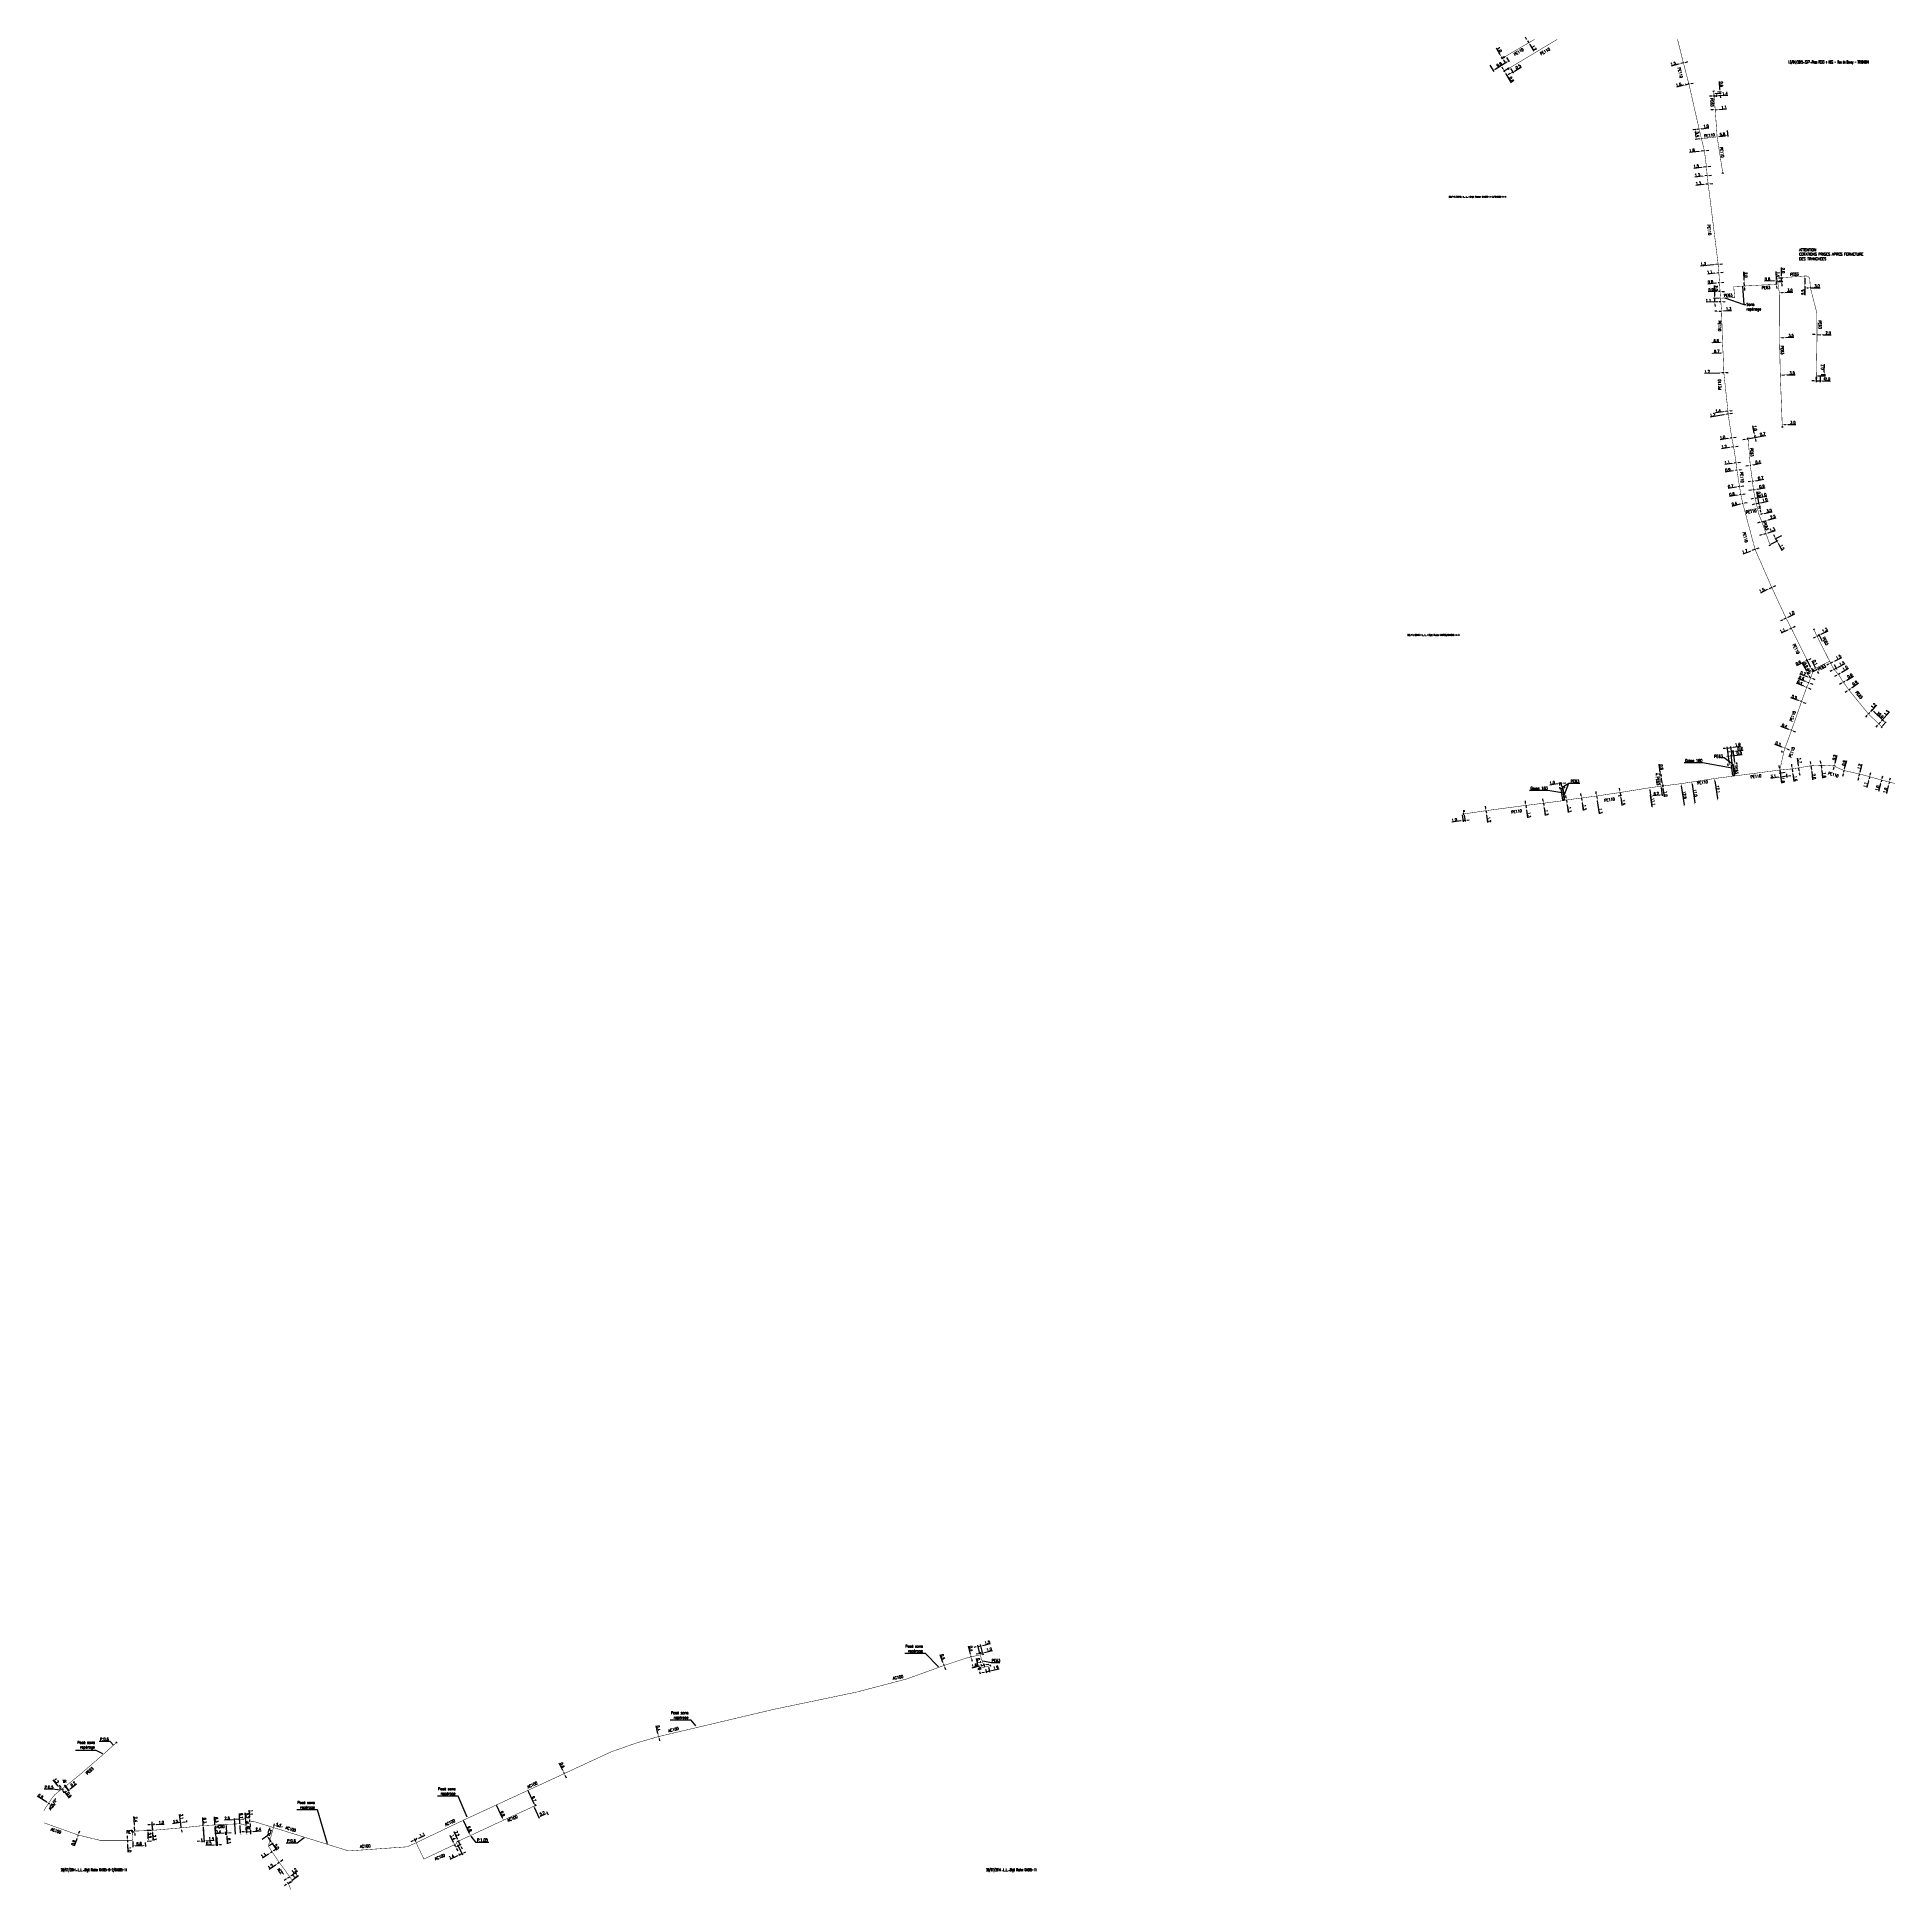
# Model space of a CAD drawing. Header units: millimetres. Extents: x 108996 to 110000, y 121000 to 122001.
import ezdxf
from ezdxf.enums import TextEntityAlignment as Align

# ---------------------------------------------------------------- set-up
doc = ezdxf.new("R2010")
doc.units = ezdxf.units.MM
doc.header["$PDMODE"] = 34
for name, pattern in [('L_100_PE', [14, 10, -1.5, 1, -1.5]), ('L_25_AP', [2000, 1000, 1000]), ('L_25_PE', [2000, 1000, 1000])]:
    doc.linetypes.add(name, pattern=pattern)
doc.layers.get('0').update_dxf_attribs({"linetype": 'CONTINUOUS'})
doc.layers.get('Defpoints').update_dxf_attribs({"linetype": 'CONTINUOUS'})
for name, color, linetype in [('L_140', 3, 'CONTINUOUS'), ('L_150', 1, 'CONTINUOUS'), ('L_300', 7, 'CONTINUOUS'), ('L_340', 7, 'CONTINUOUS'), ('L_400', 7, 'CONTINUOUS'), ('L_910', 7, 'CONTINUOUS')]:
    doc.layers.add(name, color=color, linetype=linetype)
doc.styles.add('G_ROMANS', font='ROMANS.SHX', dxfattribs={"width": 0.75})
doc.styles.get("Standard").update_dxf_attribs({"font": 'romans.shx', "width": 0.85})
doc.dimstyles.get("Standard").update_dxf_attribs({"dimtxt": 1.5, "dimasz": 1.2, "dimexe": 0.625, "dimexo": 0.625, "dimgap": 0.25, "dimtad": 1, "dimdec": 1, "dimzin": 0, "dimdsep": 46, "dimtxsty": 'Standard', "dimcen": -0.5, "dimadec": 0, "dimazin": 0, "dimtfac": 1, "dimtdec": 1, "dimtmove": 0, "dimatfit": 3, "dimfxl": 0, "dimtolj": 1, "dimtzin": 0, "dimarcsym": 0})

# ---------------------------------------------------------------- blocks, each defined once
blk = doc.blocks.new('*D1')
at = {"layer": 'Defpoints', "color": 0, "linetype": 'Continuous', "transparency": 16777216}
for p in [(109887.3, 121975.4), (109887.5, 121974.7), (109889, 121975.1)]:
    blk.add_point(p, dxfattribs=at)
at = {"layer": 'L_140', "color": 0, "linetype": 'Continuous', "lineweight": -2, "transparency": 16777216}
for p, q in [((109886.1, 121975.2), (109882.1, 121974.2)), ((109887.3, 121975.3), (109887.2, 121976)), ((109888.9, 121975.8), (109887.3, 121975.4)), ((109888.9, 121975.7), (109888.7, 121976.4)), ((109890, 121976.1), (109891.2, 121976.4))]:
    blk.add_line(p, q, dxfattribs=at)
at = {"layer": 'L_140', "color": 0, "linetype": 'Continuous', "transparency": 16777216}
for points in [[(109886.1, 121975.4), (109886.2, 121975), (109887.3, 121975.4)], [(109890, 121976.3), (109890.1, 121975.9), (109888.9, 121975.8)]]:
    blk.add_solid(points, dxfattribs=at)
at = {"layer": 'L_140', "color": 0, "linetype": 'Continuous', "transparency": 16777216, "insert": (109883.3, 121975.5), "char_height": 1.5, "attachment_point": 5, "rotation": 13.2099}
blk.add_mtext('\\A1;1.6', dxfattribs=at)
blk = doc.blocks.new('*D2')
at = {"layer": 'Defpoints', "color": 0, "linetype": 'Continuous', "transparency": 16777216}
for p in [(109884.4, 121986.9), (109884.4, 121986.9), (109885.9, 121987.3)]:
    blk.add_point(p, dxfattribs=at)
at = {"layer": 'L_140', "color": 0, "linetype": 'Continuous', "lineweight": -2, "transparency": 16777216}
for p, q in [((109883.3, 121986.6), (109879.2, 121985.5)), ((109885.9, 121987.3), (109884.4, 121986.9)), ((109887, 121987.6), (109888.2, 121988))]:
    blk.add_line(p, q, dxfattribs=at)
at = {"layer": 'L_140', "color": 0, "linetype": 'Continuous', "transparency": 16777216}
for points in [[(109883.2, 121986.8), (109883.3, 121986.4), (109884.4, 121986.9)], [(109887, 121987.8), (109887.1, 121987.4), (109885.9, 121987.3)]]:
    blk.add_solid(points, dxfattribs=at)
at = {"layer": 'L_140', "color": 0, "linetype": 'Continuous', "transparency": 16777216, "insert": (109880.4, 121986.9), "char_height": 1.5, "attachment_point": 5, "rotation": 15.3164}
blk.add_mtext('\\A1;1.5', dxfattribs=at)
blk = doc.blocks.new('*D3')
at = {"layer": 'Defpoints', "color": 0, "linetype": 'Continuous', "transparency": 16777216}
for p in [(109893.4, 121951.5), (109893.4, 121951.5), (109894.3, 121951.6)]:
    blk.add_point(p, dxfattribs=at)
at = {"layer": 'L_140', "color": 0, "linetype": 'Continuous', "lineweight": -2, "transparency": 16777216}
for p, q in [((109892.2, 121951.3), (109891, 121951.2)), ((109893.4, 121951.5), (109894.3, 121951.6)), ((109895.5, 121951.7), (109899.7, 121952.3))]:
    blk.add_line(p, q, dxfattribs=at)
at = {"layer": 'L_140', "color": 0, "linetype": 'Continuous', "transparency": 16777216}
for points in [[(109892.1, 121951.5), (109892.2, 121951.1), (109893.4, 121951.5)], [(109895.5, 121951.9), (109895.6, 121951.5), (109894.3, 121951.6)]]:
    blk.add_solid(points, dxfattribs=at)
at = {"layer": 'L_140', "color": 0, "linetype": 'Continuous', "transparency": 16777216, "insert": (109898.1, 121953.1), "char_height": 1.5, "attachment_point": 5, "rotation": 7.1126}
blk.add_mtext('\\A1;1.0', dxfattribs=at)
blk = doc.blocks.new('*D4')
at = {"layer": 'Defpoints', "color": 0, "linetype": 'Continuous', "transparency": 16777216}
for p in [(109892.2, 121951.3), (109893.4, 121951.5), (109895.6, 121946.3)]:
    blk.add_point(p, dxfattribs=at)
at = {"layer": 'L_140', "color": 0, "linetype": 'Continuous', "lineweight": -2, "transparency": 16777216}
for p, q in [((109892.7, 121951.4), (109891.6, 121951.2)), ((109892.7, 121947.2), (109892.4, 121950.1)), ((109895, 121946.2), (109892.3, 121945.9))]:
    blk.add_line(p, q, dxfattribs=at)
at = {"layer": 'L_140', "color": 0, "linetype": 'Continuous', "transparency": 16777216}
for points in [[(109892.6, 121950.2), (109892.2, 121950.1), (109892.2, 121951.3)], [(109892.9, 121947.2), (109892.5, 121947.1), (109892.9, 121946)]]:
    blk.add_solid(points, dxfattribs=at)
at = {"layer": 'L_140', "color": 0, "linetype": 'Continuous', "transparency": 16777216, "insert": (109893.6, 121948.7), "char_height": 1.5, "attachment_point": 5, "rotation": 277.1126}
blk.add_mtext('\\A1;5.4', dxfattribs=at)
blk = doc.blocks.new('*D5')
at = {"layer": 'Defpoints', "color": 0, "linetype": 'Continuous', "transparency": 16777216}
for p in [(109909.4, 121951.4), (109904.1, 121947.4), (109909.8, 121948.1)]:
    blk.add_point(p, dxfattribs=at)
at = {"layer": 'L_140', "color": 0, "linetype": 'Continuous', "lineweight": -2, "transparency": 16777216}
for p, q in [((109909.5, 121950.8), (109909.9, 121947.5)), ((109905.3, 121947.5), (109908.6, 121947.9))]:
    blk.add_line(p, q, dxfattribs=at)
at = {"layer": 'L_140', "color": 0, "linetype": 'Continuous', "transparency": 16777216}
for points in [[(109905.3, 121947.7), (109905.3, 121947.3), (109904.1, 121947.4)], [(109908.6, 121948.1), (109908.7, 121947.7), (109909.8, 121948.1)]]:
    blk.add_solid(points, dxfattribs=at)
at = {"layer": 'L_140', "color": 0, "linetype": 'Continuous', "transparency": 16777216, "insert": (109907, 121948.7), "char_height": 1.5, "attachment_point": 5, "rotation": 7.1126}
blk.add_mtext('\\A1;5.8', dxfattribs=at)
blk = doc.blocks.new('*D6')
at = {"layer": 'Defpoints', "color": 0, "linetype": 'Continuous', "transparency": 16777216}
for p in [(109895.4, 121939.6), (109895.4, 121939.6), (109897.2, 121939.8)]:
    blk.add_point(p, dxfattribs=at)
at = {"layer": 'L_140', "color": 0, "linetype": 'Continuous', "lineweight": -2, "transparency": 16777216}
for p, q in [((109894.2, 121939.5), (109889.1, 121938.8)), ((109897.2, 121939.8), (109895.4, 121939.6)), ((109898.4, 121940), (109899.6, 121940.1))]:
    blk.add_line(p, q, dxfattribs=at)
at = {"layer": 'L_140', "color": 0, "linetype": 'Continuous', "transparency": 16777216}
for points in [[(109894.2, 121939.7), (109894.3, 121939.3), (109895.4, 121939.6)], [(109898.4, 121940.2), (109898.4, 121939.8), (109897.2, 121939.8)]]:
    blk.add_solid(points, dxfattribs=at)
at = {"layer": 'L_140', "color": 0, "linetype": 'Continuous', "transparency": 16777216, "insert": (109890.5, 121940), "char_height": 1.5, "attachment_point": 5, "rotation": 7.3235}
blk.add_mtext('\\A1;1.8', dxfattribs=at)
blk = doc.blocks.new('*D7')
at = {"layer": 'Defpoints', "color": 0, "linetype": 'Continuous', "transparency": 16777216}
for p in [(109896.8, 121931), (109896.8, 121931), (109898.3, 121931.2)]:
    blk.add_point(p, dxfattribs=at)
at = {"layer": 'L_140', "color": 0, "linetype": 'Continuous', "lineweight": -2, "transparency": 16777216}
for p, q in [((109895.6, 121930.8), (109891.5, 121930.3)), ((109898.3, 121931.2), (109896.8, 121931)), ((109899.5, 121931.3), (109900.7, 121931.5))]:
    blk.add_line(p, q, dxfattribs=at)
at = {"layer": 'L_140', "color": 0, "linetype": 'Continuous', "transparency": 16777216}
for points in [[(109895.6, 121931), (109895.7, 121930.7), (109896.8, 121931)], [(109899.5, 121931.5), (109899.5, 121931.1), (109898.3, 121931.2)]]:
    blk.add_solid(points, dxfattribs=at)
at = {"layer": 'L_140', "color": 0, "linetype": 'Continuous', "transparency": 16777216, "insert": (109892.8, 121931.5), "char_height": 1.5, "attachment_point": 5, "rotation": 7.1925}
blk.add_mtext('\\A1;1.5', dxfattribs=at)
blk = doc.blocks.new('*D8')
at = {"layer": 'Defpoints', "color": 0, "linetype": 'Continuous', "transparency": 16777216}
for p in [(109897.4, 121926.2), (109897.4, 121926.2), (109898.7, 121926.4)]:
    blk.add_point(p, dxfattribs=at)
at = {"layer": 'L_140', "color": 0, "linetype": 'Continuous', "lineweight": -2, "transparency": 16777216}
for p, q in [((109896.2, 121926), (109892.1, 121925.5)), ((109898.7, 121926.4), (109897.4, 121926.2)), ((109899.9, 121926.5), (109901.1, 121926.7))]:
    blk.add_line(p, q, dxfattribs=at)
at = {"layer": 'L_140', "color": 0, "linetype": 'Continuous', "transparency": 16777216}
for points in [[(109896.2, 121926.2), (109896.3, 121925.9), (109897.4, 121926.2)], [(109899.9, 121926.7), (109899.9, 121926.3), (109898.7, 121926.4)]]:
    blk.add_solid(points, dxfattribs=at)
at = {"layer": 'L_140', "color": 0, "linetype": 'Continuous', "transparency": 16777216, "insert": (109893.4, 121926.7), "char_height": 1.5, "attachment_point": 5, "rotation": 7.2728}
blk.add_mtext('\\A1;1.3', dxfattribs=at)
blk = doc.blocks.new('*D9')
at = {"layer": 'Defpoints', "color": 0, "linetype": 'Continuous', "transparency": 16777216}
for p in [(109898, 121921.7), (109898, 121921.7), (109899.3, 121921.8)]:
    blk.add_point(p, dxfattribs=at)
at = {"layer": 'L_140', "color": 0, "linetype": 'Continuous', "lineweight": -2, "transparency": 16777216}
for p, q in [((109896.8, 121921.5), (109892.6, 121921)), ((109899.3, 121921.8), (109898, 121921.7)), ((109900.5, 121922), (109901.7, 121922.1))]:
    blk.add_line(p, q, dxfattribs=at)
at = {"layer": 'L_140', "color": 0, "linetype": 'Continuous', "transparency": 16777216}
for points in [[(109896.8, 121921.7), (109896.8, 121921.3), (109898, 121921.7)], [(109900.4, 121922.2), (109900.5, 121921.8), (109899.3, 121921.8)]]:
    blk.add_solid(points, dxfattribs=at)
at = {"layer": 'L_140', "color": 0, "linetype": 'Continuous', "transparency": 16777216, "insert": (109894, 121922.2), "char_height": 1.5, "attachment_point": 5, "rotation": 6.8919}
blk.add_mtext('\\A1;1.3', dxfattribs=at)
blk = doc.blocks.new('*D10')
at = {"layer": 'Defpoints', "color": 0, "linetype": 'Continuous', "transparency": 16777216}
for p in [(109903.4, 121878.4), (109903.4, 121878.4), (109904.7, 121878.5)]:
    blk.add_point(p, dxfattribs=at)
at = {"layer": 'L_140', "color": 0, "linetype": 'Continuous', "lineweight": -2, "transparency": 16777216}
for p, q in [((109902.2, 121878.2), (109895.2, 121877.5)), ((109904.7, 121878.5), (109903.4, 121878.4)), ((109905.8, 121878.6), (109907, 121878.7))]:
    blk.add_line(p, q, dxfattribs=at)
at = {"layer": 'L_140', "color": 0, "linetype": 'Continuous', "transparency": 16777216}
for points in [[(109902.1, 121878.4), (109902.2, 121878), (109903.4, 121878.4)], [(109905.8, 121878.8), (109905.9, 121878.4), (109904.7, 121878.5)]]:
    blk.add_solid(points, dxfattribs=at)
at = {"layer": 'L_140', "color": 0, "linetype": 'Continuous', "transparency": 16777216, "insert": (109896.6, 121878.7), "char_height": 1.5, "attachment_point": 5, "rotation": 5.7809}
blk.add_mtext('\\A1;1.3', dxfattribs=at)
blk = doc.blocks.new('*D11')
at = {"layer": 'Defpoints', "color": 0, "linetype": 'Continuous', "transparency": 16777216}
for p in [(109903.9, 121873.7), (109903.9, 121873.7), (109905, 121873.9)]:
    blk.add_point(p, dxfattribs=at)
at = {"layer": 'L_140', "color": 0, "linetype": 'Continuous', "lineweight": -2, "transparency": 16777216}
for p, q in [((109902.8, 121873.6), (109899, 121873.1)), ((109905, 121873.9), (109903.9, 121873.7)), ((109906.2, 121874), (109907.4, 121874.2))]:
    blk.add_line(p, q, dxfattribs=at)
at = {"layer": 'L_140', "color": 0, "linetype": 'Continuous', "transparency": 16777216}
for points in [[(109902.7, 121873.8), (109902.8, 121873.4), (109903.9, 121873.7)], [(109906.2, 121874.2), (109906.3, 121873.8), (109905, 121873.9)]]:
    blk.add_solid(points, dxfattribs=at)
at = {"layer": 'L_140', "color": 0, "linetype": 'Continuous', "transparency": 16777216, "insert": (109900.1, 121874.3), "char_height": 1.5, "attachment_point": 5, "rotation": 7.1397}
blk.add_mtext('\\A1;1.1', dxfattribs=at)
blk = doc.blocks.new('*D12')
at = {"layer": 'Defpoints', "color": 0, "linetype": 'Continuous', "transparency": 16777216}
for p in [(109904.6, 121868.4), (109905.4, 121868.5), (109905.4, 121868.5)]:
    blk.add_point(p, dxfattribs=at)
at = {"layer": 'L_140', "color": 0, "linetype": 'Continuous', "lineweight": -2, "transparency": 16777216}
for p, q in [((109903.4, 121868.3), (109899.1, 121867.7)), ((109905.4, 121868.5), (109904.6, 121868.4)), ((109906.6, 121868.7), (109907.8, 121868.8))]:
    blk.add_line(p, q, dxfattribs=at)
at = {"layer": 'L_140', "color": 0, "linetype": 'Continuous', "transparency": 16777216}
for points in [[(109903.4, 121868.5), (109903.4, 121868.1), (109904.6, 121868.4)], [(109906.6, 121868.9), (109906.6, 121868.5), (109905.4, 121868.5)]]:
    blk.add_solid(points, dxfattribs=at)
at = {"layer": 'L_140', "color": 0, "linetype": 'Continuous', "transparency": 16777216, "insert": (109900.5, 121868.9), "char_height": 1.5, "attachment_point": 5, "rotation": 7.1397}
blk.add_mtext('\\A1;0.8', dxfattribs=at)
blk = doc.blocks.new('*D13')
at = {"layer": 'Defpoints', "color": 0, "linetype": 'Continuous', "transparency": 16777216}
for p in [(109904.8, 121863.7), (109904.8, 121863.7), (109905.7, 121863.8)]:
    blk.add_point(p, dxfattribs=at)
at = {"layer": 'L_140', "color": 0, "linetype": 'Continuous', "lineweight": -2, "transparency": 16777216}
for p, q in [((109903.6, 121863.7), (109899.3, 121863.5)), ((109905.7, 121863.8), (109904.8, 121863.7)), ((109906.9, 121863.8), (109908.1, 121863.8))]:
    blk.add_line(p, q, dxfattribs=at)
at = {"layer": 'L_140', "color": 0, "linetype": 'Continuous', "transparency": 16777216}
for points in [[(109903.6, 121863.9), (109903.6, 121863.5), (109904.8, 121863.7)], [(109906.9, 121864), (109906.9, 121863.6), (109905.7, 121863.8)]]:
    blk.add_solid(points, dxfattribs=at)
at = {"layer": 'L_140', "color": 0, "linetype": 'Continuous', "transparency": 16777216, "insert": (109900.8, 121864.6), "char_height": 1.5, "attachment_point": 5, "rotation": 2.1786}
blk.add_mtext('\\A1;0.9', dxfattribs=at)
blk = doc.blocks.new('*D14')
at = {"layer": 'Defpoints', "color": 0, "linetype": 'Continuous', "transparency": 16777216}
for p in [(109905, 121858.1), (109905, 121858.1), (109906.1, 121858.2)]:
    blk.add_point(p, dxfattribs=at)
at = {"layer": 'L_140', "color": 0, "linetype": 'Continuous', "lineweight": -2, "transparency": 16777216}
for p, q in [((109903.8, 121858.1), (109898.1, 121857.9)), ((109906.1, 121858.2), (109905, 121858.1)), ((109907.3, 121858.2), (109908.5, 121858.3))]:
    blk.add_line(p, q, dxfattribs=at)
at = {"layer": 'L_140', "color": 0, "linetype": 'Continuous', "transparency": 16777216}
for points in [[(109903.8, 121858.3), (109903.8, 121857.9), (109905, 121858.1)], [(109907.3, 121858.4), (109907.3, 121858), (109906.1, 121858.2)]]:
    blk.add_solid(points, dxfattribs=at)
at = {"layer": 'L_140', "color": 0, "linetype": 'Continuous', "transparency": 16777216, "insert": (109899.4, 121858.9), "char_height": 1.5, "attachment_point": 5, "rotation": 2.1786}
blk.add_mtext('\\A1;1.1', dxfattribs=at)
blk = doc.blocks.new('*D15')
at = {"layer": 'Defpoints', "color": 0, "linetype": 'Continuous', "transparency": 16777216}
for p in [(109905.2, 121853.2), (109905.2, 121853.2), (109906.5, 121853.2)]:
    blk.add_point(p, dxfattribs=at)
at = {"layer": 'L_140', "color": 0, "linetype": 'Continuous', "lineweight": -2, "transparency": 16777216}
for p, q in [((109904, 121853.1), (109902.8, 121853.1)), ((109905.2, 121853.2), (109906.5, 121853.2)), ((109907.7, 121853.3), (109911.9, 121853.4))]:
    blk.add_line(p, q, dxfattribs=at)
at = {"layer": 'L_140', "color": 0, "linetype": 'Continuous', "transparency": 16777216}
for points in [[(109904, 121853.3), (109904, 121852.9), (109905.2, 121853.2)], [(109907.7, 121853.5), (109907.7, 121853.1), (109906.5, 121853.2)]]:
    blk.add_solid(points, dxfattribs=at)
at = {"layer": 'L_140', "color": 0, "linetype": 'Continuous', "transparency": 16777216, "insert": (109910.3, 121854.4), "char_height": 1.5, "attachment_point": 5, "rotation": 2.2327}
blk.add_mtext('\\A1;1.3', dxfattribs=at)
blk = doc.blocks.new('L_340_07')
at = {"color": 0, "linetype": 'Continuous', "const_width": 0.25, "flags": 128}
blk.add_lwpolyline([(0, 0), (1.2, 0)], dxfattribs=at)
at = {"color": 0, "linetype": 'Continuous', "flags": 128}
blk.add_lwpolyline([(1.2, -0.5), (1.2, 0.5)], dxfattribs=at)
at = {"color": 0, "linetype": 'Continuous', "width": 0.75, "flags": 3}
for tag, p in [('DEF_COUP', (0.7, -6)), ('DEF_TYPE', (0.7, -8.5)), ('DEF_LEG', (0.7, -3.5))]:
    blk.add_attdef(tag, text='', height=1.2, dxfattribs=at).set_placement(p, align=Align.MIDDLE)
blk = doc.blocks.new('GIS_MODF')
at = {"color": 0, "linetype": 'Continuous', "flags": 128}
for points in [[(-2.2, -0.4), (-1.7, -0.4)], [(1.5, -0.4), (2, -0.4)]]:
    blk.add_lwpolyline(points, dxfattribs=at)
at = {"color": 0, "linetype": 'Continuous'}
blk.add_attdef('DATE', text='', height=0.75, dxfattribs=at).set_placement((-2.5, -0.8), align=Align.RIGHT)
at = {"color": 0, "linetype": 'Continuous', "width": 3.542583}
blk.add_attdef('USER', text='', height=0.75, dxfattribs=at).set_placement((-1.5, -0.8), (1.3, -0.8), align=Align.FIT)
at = {"color": 0, "linetype": 'Continuous'}
blk.add_attdef('DESC', (2.3, -0.8), '', height=0.75, dxfattribs=at)
blk = doc.blocks.new('*D18')
at = {"layer": 'Defpoints', "color": 0, "linetype": 'Continuous', "transparency": 16777216}
for p in [(109766.3, 121581.5), (109766.8, 121577.8), (109767.3, 121581.4)]:
    blk.add_point(p, dxfattribs=at)
at = {"layer": 'L_340', "color": 0, "linetype": 'Continuous', "lineweight": -2, "transparency": 16777216}
for p, q in [((109765.6, 121577.6), (109760.7, 121576.9)), ((109766.4, 121580.9), (109766.9, 121577.1)), ((109767.8, 121577.9), (109766.8, 121577.8)), ((109767.4, 121580.8), (109767.9, 121577.3)), ((109769, 121578.1), (109770.2, 121578.2))]:
    blk.add_line(p, q, dxfattribs=at)
at = {"layer": 'L_340', "color": 0, "linetype": 'Continuous', "transparency": 16777216}
for points in [[(109765.6, 121577.8), (109765.6, 121577.4), (109766.8, 121577.8)], [(109769, 121578.3), (109769, 121577.9), (109767.8, 121577.9)]]:
    blk.add_solid(points, dxfattribs=at)
at = {"layer": 'L_340', "color": 0, "linetype": 'Continuous', "transparency": 16777216, "insert": (109762.1, 121578.1), "char_height": 1.5, "attachment_point": 5, "rotation": 8.0689}
blk.add_mtext('\\A1;1.0', dxfattribs=at)
blk = doc.blocks.new('*D19')
at = {"layer": 'Defpoints', "color": 0, "linetype": 'Continuous', "transparency": 16777216}
for p in [(109800.8, 121586), (109801, 121584.6), (109801, 121584.6)]:
    blk.add_point(p, dxfattribs=at)
at = {"layer": 'L_140', "color": 0, "linetype": 'Continuous', "lineweight": -2, "transparency": 16777216}
for p, q in [((109800.6, 121587.2), (109800.5, 121588.4)), ((109800.4, 121584.5), (109800.4, 121584.5)), ((109800.8, 121586), (109801, 121584.6)), ((109801.1, 121583.4), (109801.7, 121579.3))]:
    blk.add_line(p, q, dxfattribs=at)
at = {"layer": 'L_140', "color": 0, "linetype": 'Continuous', "transparency": 16777216}
for points in [[(109800.8, 121587.2), (109800.4, 121587.2), (109800.8, 121586)], [(109801.3, 121583.5), (109800.9, 121583.4), (109801, 121584.6)]]:
    blk.add_solid(points, dxfattribs=at)
at = {"layer": 'L_140', "color": 0, "linetype": 'Continuous', "transparency": 16777216, "insert": (109802.5, 121580.9), "char_height": 1.5, "attachment_point": 5, "rotation": 277.3383}
blk.add_mtext('\\A1;1.3', dxfattribs=at)
blk = doc.blocks.new('*D20')
at = {"layer": 'Defpoints', "color": 0, "linetype": 'Continuous', "transparency": 16777216}
for p in [(109810.3, 121587.2), (109810.5, 121585.9), (109810.5, 121585.9)]:
    blk.add_point(p, dxfattribs=at)
at = {"layer": 'L_140', "color": 0, "linetype": 'Continuous', "lineweight": -2, "transparency": 16777216}
for p, q in [((109810.1, 121588.4), (109810, 121589.6)), ((109810.3, 121587.2), (109810.5, 121585.9)), ((109810.6, 121584.7), (109811.1, 121580.5))]:
    blk.add_line(p, q, dxfattribs=at)
at = {"layer": 'L_140', "color": 0, "linetype": 'Continuous', "transparency": 16777216}
for points in [[(109810.3, 121588.4), (109809.9, 121588.3), (109810.3, 121587.2)], [(109810.8, 121584.7), (109810.4, 121584.7), (109810.5, 121585.9)]]:
    blk.add_solid(points, dxfattribs=at)
at = {"layer": 'L_140', "color": 0, "linetype": 'Continuous', "transparency": 16777216, "insert": (109811.9, 121582.1), "char_height": 1.5, "attachment_point": 5, "rotation": 277.1834}
blk.add_mtext('\\A1;1.3', dxfattribs=at)
blk = doc.blocks.new('*D21')
at = {"layer": 'Defpoints', "color": 0, "linetype": 'Continuous', "transparency": 16777216}
for p in [(109822.7, 121588.9), (109822.9, 121587.5), (109822.9, 121587.5)]:
    blk.add_point(p, dxfattribs=at)
at = {"layer": 'L_140', "color": 0, "linetype": 'Continuous', "lineweight": -2, "transparency": 16777216}
for p, q in [((109822.5, 121590.1), (109822.4, 121591.3)), ((109822.7, 121588.9), (109822.9, 121587.5)), ((109823, 121586.3), (109823.6, 121582.2))]:
    blk.add_line(p, q, dxfattribs=at)
at = {"layer": 'L_140', "color": 0, "linetype": 'Continuous', "transparency": 16777216}
for points in [[(109822.7, 121590.1), (109822.3, 121590.1), (109822.7, 121588.9)], [(109823.2, 121586.4), (109822.8, 121586.3), (109822.9, 121587.5)]]:
    blk.add_solid(points, dxfattribs=at)
at = {"layer": 'L_140', "color": 0, "linetype": 'Continuous', "transparency": 16777216, "insert": (109824.4, 121583.8), "char_height": 1.5, "attachment_point": 5, "rotation": 277.5971}
blk.add_mtext('\\A1;1.3', dxfattribs=at)
blk = doc.blocks.new('*D22')
at = {"layer": 'Defpoints', "color": 0, "linetype": 'Continuous', "transparency": 16777216}
for p in [(109830.8, 121590), (109831, 121588.6), (109831, 121588.6)]:
    blk.add_point(p, dxfattribs=at)
at = {"layer": 'L_140', "color": 0, "linetype": 'Continuous', "lineweight": -2, "transparency": 16777216}
for p, q in [((109830.7, 121591.2), (109830.5, 121592.4)), ((109830.8, 121590), (109831, 121588.6)), ((109831.2, 121587.4), (109831.7, 121583.2))]:
    blk.add_line(p, q, dxfattribs=at)
at = {"layer": 'L_140', "color": 0, "linetype": 'Continuous', "transparency": 16777216}
for points in [[(109830.9, 121591.2), (109830.5, 121591.2), (109830.8, 121590)], [(109831.4, 121587.5), (109831, 121587.4), (109831, 121588.6)]]:
    blk.add_solid(points, dxfattribs=at)
at = {"layer": 'L_140', "color": 0, "linetype": 'Continuous', "transparency": 16777216, "insert": (109832.5, 121584.9), "char_height": 1.5, "attachment_point": 5, "rotation": 277.6327}
blk.add_mtext('\\A1;1.3', dxfattribs=at)
blk = doc.blocks.new('*D23')
at = {"layer": 'Defpoints', "color": 0, "linetype": 'Continuous', "transparency": 16777216}
for p in [(109839, 121591.1), (109839.2, 121589.7), (109839.2, 121589.7)]:
    blk.add_point(p, dxfattribs=at)
at = {"layer": 'L_140', "color": 0, "linetype": 'Continuous', "lineweight": -2, "transparency": 16777216}
for p, q in [((109838.8, 121592.3), (109838.7, 121593.5)), ((109839, 121591.1), (109839.2, 121589.7)), ((109839.3, 121588.5), (109840.3, 121581.4))]:
    blk.add_line(p, q, dxfattribs=at)
at = {"layer": 'L_140', "color": 0, "linetype": 'Continuous', "transparency": 16777216}
for points in [[(109839, 121592.3), (109838.6, 121592.2), (109839, 121591.1)], [(109839.5, 121588.5), (109839.1, 121588.5), (109839.2, 121589.7)]]:
    blk.add_solid(points, dxfattribs=at)
at = {"layer": 'L_140', "color": 0, "linetype": 'Continuous', "transparency": 16777216, "insert": (109841.1, 121583), "char_height": 1.5, "attachment_point": 5, "rotation": 277.5614}
blk.add_mtext('\\A1;1.3', dxfattribs=at)
blk = doc.blocks.new('*D24')
at = {"layer": 'Defpoints', "color": 0, "linetype": 'Continuous', "transparency": 16777216}
for p in [(109850, 121591.1), (109851.7, 121593), (109851.9, 121591.4)]:
    blk.add_point(p, dxfattribs=at)
at = {"layer": 'L_140', "color": 0, "linetype": 'Continuous', "lineweight": -2, "transparency": 16777216}
for p, q in [((109850.6, 121591.2), (109852.5, 121591.5)), ((109851.5, 121594.2), (109851.3, 121595.3)), ((109851.7, 121593), (109851.9, 121591.4)), ((109852, 121590.2), (109852.6, 121586))]:
    blk.add_line(p, q, dxfattribs=at)
at = {"layer": 'L_140', "color": 0, "linetype": 'Continuous', "transparency": 16777216}
for points in [[(109851.7, 121594.2), (109851.3, 121594.1), (109851.7, 121593)], [(109852.2, 121590.2), (109851.8, 121590.2), (109851.9, 121591.4)]]:
    blk.add_solid(points, dxfattribs=at)
at = {"layer": 'L_140', "color": 0, "linetype": 'Continuous', "transparency": 16777216, "insert": (109853.4, 121587.6), "char_height": 1.5, "attachment_point": 5, "rotation": 277.5403}
blk.add_mtext('\\A1;1.5', dxfattribs=at)
blk = doc.blocks.new('*D25')
at = {"layer": 'Defpoints', "color": 0, "linetype": 'Continuous', "transparency": 16777216}
for p in [(109867.6, 121595.5), (109869.1, 121584.5), (109869.1, 121584.5)]:
    blk.add_point(p, dxfattribs=at)
at = {"layer": 'L_140', "color": 0, "linetype": 'Continuous', "lineweight": -2, "transparency": 16777216}
blk.add_line((109867.8, 121594.4), (109868.9, 121585.7), dxfattribs=at)
at = {"layer": 'L_140', "color": 0, "linetype": 'Continuous', "transparency": 16777216}
for points in [[(109868, 121594.4), (109867.6, 121594.3), (109867.6, 121595.5)], [(109869.1, 121585.8), (109868.7, 121585.7), (109869.1, 121584.5)]]:
    blk.add_solid(points, dxfattribs=at)
at = {"layer": 'L_140', "color": 0, "linetype": 'Continuous', "transparency": 16777216, "insert": (109869.6, 121588), "char_height": 1.5, "attachment_point": 5, "rotation": 277.6988}
blk.add_mtext('\\A1;11.1', dxfattribs=at)
blk = doc.blocks.new('*D26')
at = {"layer": 'Defpoints', "color": 0, "linetype": 'Continuous', "transparency": 16777216}
for p in [(109884.6, 121597.8), (109886.4, 121585.1), (109886.4, 121585.1)]:
    blk.add_point(p, dxfattribs=at)
at = {"layer": 'L_140', "color": 0, "linetype": 'Continuous', "lineweight": -2, "transparency": 16777216}
blk.add_line((109884.7, 121596.6), (109886.2, 121586.3), dxfattribs=at)
at = {"layer": 'L_140', "color": 0, "linetype": 'Continuous', "transparency": 16777216}
for points in [[(109884.9, 121596.6), (109884.5, 121596.5), (109884.6, 121597.8)], [(109886.4, 121586.3), (109886, 121586.2), (109886.4, 121585.1)]]:
    blk.add_solid(points, dxfattribs=at)
at = {"layer": 'L_140', "color": 0, "linetype": 'Continuous', "transparency": 16777216, "insert": (109886.5, 121591.6), "char_height": 1.5, "attachment_point": 5, "rotation": 277.9579}
blk.add_mtext('\\A1;12.8', dxfattribs=at)
blk = doc.blocks.new('*D27')
at = {"layer": 'Defpoints', "color": 0, "linetype": 'Continuous', "transparency": 16777216}
for p in [(109902.7, 121600.5), (109904.5, 121588.6), (109904.5, 121588.6)]:
    blk.add_point(p, dxfattribs=at)
at = {"layer": 'L_140', "color": 0, "linetype": 'Continuous', "lineweight": -2, "transparency": 16777216}
blk.add_line((109902.8, 121599.3), (109904.3, 121589.7), dxfattribs=at)
at = {"layer": 'L_140', "color": 0, "linetype": 'Continuous', "transparency": 16777216}
for points in [[(109903, 121599.4), (109902.6, 121599.3), (109902.7, 121600.5)], [(109904.5, 121589.8), (109904.1, 121589.7), (109904.5, 121588.6)]]:
    blk.add_solid(points, dxfattribs=at)
at = {"layer": 'L_140', "color": 0, "linetype": 'Continuous', "transparency": 16777216, "insert": (109904.5, 121594.7), "char_height": 1.5, "attachment_point": 5, "rotation": 278.48}
blk.add_mtext('\\A1;12.1', dxfattribs=at)
blk = doc.blocks.new('*D28')
at = {"layer": 'Defpoints', "color": 0, "linetype": 'Continuous', "transparency": 16777216}
for p in [(109938, 121605.1), (109938.2, 121603.3), (109941.4, 121603.7)]:
    blk.add_point(p, dxfattribs=at)
at = {"layer": 'L_140', "color": 0, "linetype": 'Continuous', "lineweight": -2, "transparency": 16777216}
for p, q in [((109937.8, 121606.3), (109937.7, 121607.5)), ((109940.8, 121603.7), (109937.6, 121603.2)), ((109938, 121605.1), (109938.2, 121603.3)), ((109938.4, 121602.1), (109938.9, 121598)), ((109938.6, 121605.2), (109938.6, 121605.2))]:
    blk.add_line(p, q, dxfattribs=at)
at = {"layer": 'L_140', "color": 0, "linetype": 'Continuous', "transparency": 16777216}
for points in [[(109938, 121606.3), (109937.6, 121606.3), (109938, 121605.1)], [(109938.6, 121602.1), (109938.2, 121602.1), (109938.2, 121603.3)]]:
    blk.add_solid(points, dxfattribs=at)
at = {"layer": 'L_140', "color": 0, "linetype": 'Continuous', "transparency": 16777216, "insert": (109939.7, 121599.6), "char_height": 1.5, "attachment_point": 5, "rotation": 277.5501}
blk.add_mtext('\\A1;1.8', dxfattribs=at)
blk = doc.blocks.new('*D29')
at = {"layer": 'Defpoints', "color": 0, "linetype": 'Continuous', "transparency": 16777216}
for p in [(109938, 121605.1), (109941.4, 121603.7), (109941.7, 121601.8)]:
    blk.add_point(p, dxfattribs=at)
at = {"layer": 'L_140', "color": 0, "linetype": 'Continuous', "lineweight": -2, "transparency": 16777216}
for p, q in [((109937.3, 121601.2), (109933.1, 121600.6)), ((109938.1, 121604.5), (109938.6, 121600.7)), ((109941.7, 121601.8), (109938.5, 121601.3)), ((109941.5, 121603.1), (109941.7, 121601.1)), ((109942.8, 121601.9), (109944, 121602.1))]:
    blk.add_line(p, q, dxfattribs=at)
at = {"layer": 'L_140', "color": 0, "linetype": 'Continuous', "transparency": 16777216}
for points in [[(109937.3, 121601.4), (109937.3, 121601), (109938.5, 121601.3)], [(109942.8, 121602.1), (109942.9, 121601.7), (109941.7, 121601.8)]]:
    blk.add_solid(points, dxfattribs=at)
at = {"layer": 'L_140', "color": 0, "linetype": 'Continuous', "transparency": 16777216, "insert": (109934.4, 121601.8), "char_height": 1.5, "attachment_point": 5, "rotation": 7.5501}
blk.add_mtext('\\A1;3.1', dxfattribs=at)
blk = doc.blocks.new('*D30')
at = {"layer": 'Defpoints', "color": 0, "linetype": 'Continuous', "transparency": 16777216}
for p in [(109912.2, 121612.8), (109912.3, 121612), (109912.3, 121608.2)]:
    blk.add_point(p, dxfattribs=at)
at = {"layer": 'L_140', "color": 0, "linetype": 'Continuous', "lineweight": -2, "transparency": 16777216}
for p, q in [((109910.5, 121612.6), (109909.3, 121612.4)), ((109912.2, 121608.9), (109911.6, 121613.4)), ((109911.7, 121612.7), (109912.2, 121612.8)), ((109912.2, 121612.7), (109912.1, 121613.4)), ((109913.4, 121613), (109917.7, 121613.6))]:
    blk.add_line(p, q, dxfattribs=at)
at = {"layer": 'L_140', "color": 0, "linetype": 'Continuous', "transparency": 16777216}
for points in [[(109910.5, 121612.8), (109910.5, 121612.4), (109911.7, 121612.7)], [(109913.4, 121613.2), (109913.4, 121612.8), (109912.2, 121612.8)]]:
    blk.add_solid(points, dxfattribs=at)
at = {"layer": 'L_140', "color": 0, "linetype": 'Continuous', "transparency": 16777216, "insert": (109916, 121614.4), "char_height": 1.5, "attachment_point": 5, "rotation": 7.9433}
blk.add_mtext('\\A1;0.5', dxfattribs=at)
blk = doc.blocks.new('*D31')
at = {"layer": 'Defpoints', "color": 0, "linetype": 'Continuous', "transparency": 16777216}
for p in [(109911.9, 121615.1), (109912.3, 121612), (109913.7, 121608.4)]:
    blk.add_point(p, dxfattribs=at)
at = {"layer": 'L_340', "color": 0, "linetype": 'Continuous', "lineweight": -2, "transparency": 16777216}
for p, q in [((109910.7, 121614.9), (109909.5, 121614.7)), ((109912.2, 121612.7), (109911.8, 121615.7)), ((109911.9, 121615.1), (109912.8, 121615.2)), ((109913.6, 121609.1), (109912.7, 121615.8)), ((109914, 121615.4), (109918.2, 121615.9))]:
    blk.add_line(p, q, dxfattribs=at)
at = {"layer": 'L_340', "color": 0, "linetype": 'Continuous', "transparency": 16777216}
for points in [[(109910.7, 121615.1), (109910.7, 121614.7), (109911.9, 121615.1)], [(109913.9, 121615.5), (109914, 121615.2), (109912.8, 121615.2)]]:
    blk.add_solid(points, dxfattribs=at)
at = {"layer": 'L_340', "color": 0, "linetype": 'Continuous', "transparency": 16777216, "insert": (109916.5, 121616.7), "char_height": 1.5, "attachment_point": 5, "rotation": 7.9433}
blk.add_mtext('\\A1;0.9', dxfattribs=at)
blk = doc.blocks.new('*D32')
at = {"layer": 'Defpoints', "color": 0, "linetype": 'Continuous', "transparency": 16777216}
for p in [(109911.6, 121617.3), (109910.9, 121608), (109912.3, 121612)]:
    blk.add_point(p, dxfattribs=at)
at = {"layer": 'L_340', "color": 0, "linetype": 'Continuous', "lineweight": -2, "transparency": 16777216}
for p, q in [((109910.8, 121608.7), (109909.6, 121617.6)), ((109909.7, 121617), (109911.6, 121617.3)), ((109912.2, 121612.7), (109911.5, 121617.9)), ((109912.8, 121617.4), (109916.8, 121618)), ((109908.5, 121616.8), (109907.3, 121616.7))]:
    blk.add_line(p, q, dxfattribs=at)
at = {"layer": 'L_340', "color": 0, "linetype": 'Continuous', "transparency": 16777216}
for points in [[(109912.7, 121617.6), (109912.8, 121617.2), (109911.6, 121617.3)], [(109908.5, 121617), (109908.5, 121616.6), (109909.7, 121617)]]:
    blk.add_solid(points, dxfattribs=at)
at = {"layer": 'L_340', "color": 0, "linetype": 'Continuous', "transparency": 16777216, "insert": (109915.3, 121618.8), "char_height": 1.5, "attachment_point": 5, "rotation": 7.9433}
blk.add_mtext('\\A1;1.9', dxfattribs=at)
blk = doc.blocks.new('*D33')
at = {"layer": 'Defpoints', "color": 0, "linetype": 'Continuous', "transparency": 16777216}
for p in [(109868.2, 121590.9), (109873.7, 121596.4), (109869.1, 121584.5)]:
    blk.add_point(p, dxfattribs=at)
at = {"layer": 'L_140', "color": 0, "linetype": 'Continuous', "lineweight": -2, "transparency": 16777216}
for p, q in [((109869, 121585.2), (109868.1, 121591.6)), ((109873.2, 121591.6), (109869.4, 121591.1)), ((109873.8, 121595.7), (109874.4, 121591.2))]:
    blk.add_line(p, q, dxfattribs=at)
at = {"layer": 'L_140', "color": 0, "linetype": 'Continuous', "transparency": 16777216}
for points in [[(109869.4, 121591.3), (109869.4, 121590.9), (109868.2, 121590.9)], [(109873.1, 121591.8), (109873.2, 121591.4), (109874.4, 121591.8)]]:
    blk.add_solid(points, dxfattribs=at)
at = {"layer": 'L_140', "color": 0, "linetype": 'Continuous', "transparency": 16777216, "insert": (109871.2, 121592.3), "char_height": 1.5, "attachment_point": 5, "rotation": 7.6988}
blk.add_mtext('\\A1;6.2', dxfattribs=at)
blk = doc.blocks.new('*D34')
at = {"layer": 'Defpoints', "color": 0, "linetype": 'Continuous', "transparency": 16777216}
for p in [(109872.9, 121602.6), (109873, 121601.8), (109873.6, 121601.9)]:
    blk.add_point(p, dxfattribs=at)
at = {"layer": 'L_340', "color": 0, "linetype": 'Continuous', "lineweight": -2, "transparency": 16777216}
for p, q in [((109873.3, 121603.8), (109872.8, 121608.2)), ((109873.5, 121602.7), (109874.1, 121602.7)), ((109873.6, 121601.9), (109873.5, 121602.6)), ((109873.6, 121601.9), (109874.2, 121601.9)), ((109873.8, 121600.7), (109873.9, 121599.5))]:
    blk.add_line(p, q, dxfattribs=at)
at = {"layer": 'L_340', "color": 0, "linetype": 'Continuous', "transparency": 16777216}
for points in [[(109873.5, 121603.9), (109873.1, 121603.8), (109873.5, 121602.6)], [(109874, 121600.7), (109873.6, 121600.6), (109873.6, 121601.9)]]:
    blk.add_solid(points, dxfattribs=at)
at = {"layer": 'L_340', "color": 0, "linetype": 'Continuous', "transparency": 16777216, "insert": (109874, 121606.7), "char_height": 1.5, "attachment_point": 5, "rotation": 277.6988}
blk.add_mtext('\\A1;0.8', dxfattribs=at)
blk = doc.blocks.new('*D35')
at = {"layer": 'Defpoints', "color": 0, "linetype": 'Continuous', "transparency": 16777216}
for p in [(109819, 121597.8), (109819.2, 121596.1), (109820.3, 121595.5)]:
    blk.add_point(p, dxfattribs=at)
at = {"layer": 'L_140', "color": 0, "linetype": 'Continuous', "lineweight": -2, "transparency": 16777216}
for p, q in [((109817.8, 121597.6), (109813.7, 121597)), ((109819.1, 121596.7), (109818.9, 121598.4)), ((109820, 121597.9), (109819, 121597.8)), ((109820.2, 121596.2), (109819.9, 121598.5)), ((109821.2, 121598.1), (109822.4, 121598.2))]:
    blk.add_line(p, q, dxfattribs=at)
at = {"layer": 'L_140', "color": 0, "linetype": 'Continuous', "transparency": 16777216}
for points in [[(109817.8, 121597.8), (109817.8, 121597.4), (109819, 121597.8)], [(109821.1, 121598.3), (109821.2, 121597.9), (109820, 121597.9)]]:
    blk.add_solid(points, dxfattribs=at)
at = {"layer": 'L_140', "color": 0, "linetype": 'Continuous', "transparency": 16777216, "insert": (109815, 121598.2), "char_height": 1.5, "attachment_point": 5, "rotation": 7.9401}
blk.add_mtext('\\A1;1.0', dxfattribs=at)
blk = doc.blocks.new('L_300_12')
at = {"color": 0, "linetype": 'Continuous', "const_width": 0.248, "flags": 128}
blk.add_lwpolyline([(-0.1, 0, 1), (0.1, 0, 1)], format="xyb", close=True, dxfattribs=at)
at = {"linetype": 'Continuous', "style": 'G_ROMANS', "width": 0.75}
blk.add_attdef('P', text='', height=1, dxfattribs=at).set_placement((0, 1.3), align=Align.MIDDLE_CENTER)
at = {"color": 0, "linetype": 'Continuous', "width": 0.75, "flags": 3}
for tag, p in [('DEF_COUP', (0, -7.5)), ('DEF_TYPE', (0, -10)), ('DEF_LEG', (0, -5))]:
    blk.add_attdef(tag, text='', height=1.2, dxfattribs=at).set_placement(p, align=Align.MIDDLE)
blk = doc.blocks.new('*D36')
at = {"layer": 'Defpoints', "color": 0, "linetype": 'Continuous', "transparency": 16777216}
for p in [(109779.2, 121583.1), (109779.4, 121582), (109779.4, 121582)]:
    blk.add_point(p, dxfattribs=at)
at = {"layer": 'L_140', "color": 0, "linetype": 'Continuous', "lineweight": -2, "transparency": 16777216}
for p, q in [((109779.1, 121584.3), (109778.9, 121585.5)), ((109779.2, 121583.1), (109779.4, 121582)), ((109779.5, 121580.8), (109780.1, 121576.7))]:
    blk.add_line(p, q, dxfattribs=at)
at = {"layer": 'L_140', "color": 0, "linetype": 'Continuous', "transparency": 16777216}
for points in [[(109779.3, 121584.4), (109778.9, 121584.3), (109779.2, 121583.1)], [(109779.7, 121580.8), (109779.4, 121580.8), (109779.4, 121582)]]:
    blk.add_solid(points, dxfattribs=at)
at = {"layer": 'L_140', "color": 0, "linetype": 'Continuous', "transparency": 16777216, "insert": (109780.9, 121578.3), "char_height": 1.5, "attachment_point": 5, "rotation": 278.0453}
blk.add_mtext('\\A1;1.2', dxfattribs=at)
blk = doc.blocks.new('*D37')
at = {"layer": 'Defpoints', "color": 0, "linetype": 'Continuous', "transparency": 16777216}
for p in [(109873.7, 121596.8), (109873.7, 121596.4), (109874.6, 121597)]:
    blk.add_point(p, dxfattribs=at)
at = {"layer": 'L_140', "color": 0, "linetype": 'Continuous', "lineweight": -2, "transparency": 16777216}
for p, q in [((109874.4, 121598.2), (109874.3, 121599.4)), ((109874.3, 121596.9), (109875.2, 121597.1)), ((109874.4, 121596.4), (109875.3, 121596.6)), ((109874.6, 121597), (109874.7, 121596.5)), ((109874.8, 121595.3), (109875.5, 121590.6))]:
    blk.add_line(p, q, dxfattribs=at)
at = {"layer": 'L_140', "color": 0, "linetype": 'Continuous', "transparency": 16777216}
for points in [[(109874.6, 121598.2), (109874.2, 121598.1), (109874.6, 121597)], [(109875, 121595.3), (109874.6, 121595.3), (109874.7, 121596.5)]]:
    blk.add_solid(points, dxfattribs=at)
at = {"layer": 'L_140', "color": 0, "linetype": 'Continuous', "transparency": 16777216, "insert": (109876.3, 121592.2), "char_height": 1.5, "attachment_point": 5, "rotation": 277.6988}
blk.add_mtext('\\A1;1.0', dxfattribs=at)
blk = doc.blocks.new('*D38')
at = {"layer": 'Defpoints', "color": 0, "linetype": 'Continuous', "transparency": 16777216}
for p in [(109890.4, 121598.6), (109892.2, 121586.2), (109892.2, 121586.2)]:
    blk.add_point(p, dxfattribs=at)
at = {"layer": 'L_140', "color": 0, "linetype": 'Continuous', "lineweight": -2, "transparency": 16777216}
blk.add_line((109890.6, 121597.5), (109892, 121587.3), dxfattribs=at)
at = {"layer": 'L_140', "color": 0, "linetype": 'Continuous', "transparency": 16777216}
for points in [[(109890.8, 121597.5), (109890.4, 121597.4), (109890.4, 121598.6)], [(109892.2, 121587.4), (109891.8, 121587.3), (109892.2, 121586.2)]]:
    blk.add_solid(points, dxfattribs=at)
at = {"layer": 'L_140', "color": 0, "linetype": 'Continuous', "transparency": 16777216, "insert": (109892.3, 121592.7), "char_height": 1.5, "attachment_point": 5, "rotation": 278.3029}
blk.add_mtext('\\A1;11.0', dxfattribs=at)
blk = doc.blocks.new('*D40')
at = {"layer": 'Defpoints', "color": 0, "linetype": 'Continuous', "transparency": 16777216}
for p in [(109906.6, 121819.8), (109906.6, 121819.8), (109907.7, 121819.8)]:
    blk.add_point(p, dxfattribs=at)
at = {"layer": 'L_140', "color": 0, "linetype": 'Continuous', "lineweight": -2, "transparency": 16777216}
for p, q in [((109905.4, 121819.7), (109897.2, 121819.4)), ((109907.7, 121819.8), (109906.6, 121819.8)), ((109908.9, 121819.9), (109910.1, 121819.9))]:
    blk.add_line(p, q, dxfattribs=at)
at = {"layer": 'L_140', "color": 0, "linetype": 'Continuous', "transparency": 16777216}
for points in [[(109905.4, 121819.9), (109905.4, 121819.5), (109906.6, 121819.8)], [(109908.9, 121820.1), (109908.9, 121819.7), (109907.7, 121819.8)]]:
    blk.add_solid(points, dxfattribs=at)
at = {"layer": 'L_140', "color": 0, "linetype": 'Continuous', "transparency": 16777216, "insert": (109898.7, 121820.4), "char_height": 1.5, "attachment_point": 5, "rotation": 2.285}
blk.add_mtext('\\A1;1.2', dxfattribs=at)
blk = doc.blocks.new('*D41')
at = {"layer": 'Defpoints', "color": 0, "linetype": 'Continuous', "transparency": 16777216}
for p in [(109900.6, 121830.3), (109900.6, 121830.3), (109907.3, 121830.5)]:
    blk.add_point(p, dxfattribs=at)
at = {"layer": 'L_140', "color": 0, "linetype": 'Continuous', "lineweight": -2, "transparency": 16777216}
blk.add_line((109906.1, 121830.5), (109901.8, 121830.3), dxfattribs=at)
at = {"layer": 'L_140', "color": 0, "linetype": 'Continuous', "transparency": 16777216}
for points in [[(109901.8, 121830.5), (109901.8, 121830.1), (109900.6, 121830.3)], [(109906.1, 121830.7), (109906.1, 121830.3), (109907.3, 121830.5)]]:
    blk.add_solid(points, dxfattribs=at)
at = {"layer": 'L_140', "color": 0, "linetype": 'Continuous', "transparency": 16777216, "insert": (109903.9, 121831.4), "char_height": 1.5, "attachment_point": 5, "rotation": 1.5182}
blk.add_mtext('\\A1;6.7', dxfattribs=at)
blk = doc.blocks.new('*D42')
at = {"layer": 'Defpoints', "color": 0, "linetype": 'Continuous', "transparency": 16777216}
for p in [(109900.4, 121835.9), (109900.4, 121835.9), (109907, 121836.2)]:
    blk.add_point(p, dxfattribs=at)
at = {"layer": 'L_140', "color": 0, "linetype": 'Continuous', "lineweight": -2, "transparency": 16777216}
blk.add_line((109905.8, 121836.2), (109901.6, 121836), dxfattribs=at)
at = {"layer": 'L_140', "color": 0, "linetype": 'Continuous', "transparency": 16777216}
for points in [[(109901.6, 121836.2), (109901.6, 121835.8), (109900.4, 121835.9)], [(109905.8, 121836.4), (109905.8, 121836), (109907, 121836.2)]]:
    blk.add_solid(points, dxfattribs=at)
at = {"layer": 'L_140', "color": 0, "linetype": 'Continuous', "transparency": 16777216, "insert": (109903.6, 121837.1), "char_height": 1.5, "attachment_point": 5, "rotation": 3.1013}
blk.add_mtext('\\A1;6.6', dxfattribs=at)
blk = doc.blocks.new('*D43')
at = {"layer": 'Defpoints', "color": 0, "linetype": 'Continuous', "transparency": 16777216}
for p in [(109908.6, 121798.9), (109908.6, 121798.9), (109909.9, 121799.1)]:
    blk.add_point(p, dxfattribs=at)
at = {"layer": 'L_140', "color": 0, "linetype": 'Continuous', "lineweight": -2, "transparency": 16777216}
for p, q in [((109907.4, 121798.7), (109903.2, 121798.1)), ((109909.9, 121799.1), (109908.6, 121798.9)), ((109911.1, 121799.3), (109912.3, 121799.5))]:
    blk.add_line(p, q, dxfattribs=at)
at = {"layer": 'L_140', "color": 0, "linetype": 'Continuous', "transparency": 16777216}
for points in [[(109907.4, 121798.9), (109907.4, 121798.5), (109908.6, 121798.9)], [(109911.1, 121799.5), (109911.1, 121799.1), (109909.9, 121799.1)]]:
    blk.add_solid(points, dxfattribs=at)
at = {"layer": 'L_140', "color": 0, "linetype": 'Continuous', "transparency": 16777216, "insert": (109904.6, 121799.3), "char_height": 1.5, "attachment_point": 5, "rotation": 9.1842}
blk.add_mtext('\\A1;1.4', dxfattribs=at)
blk = doc.blocks.new('*D44')
at = {"layer": 'Defpoints', "color": 0, "linetype": 'Continuous', "transparency": 16777216}
for p in [(109908.9, 121797.3), (109908.9, 121797.3), (109910, 121797.6)]:
    blk.add_point(p, dxfattribs=at)
at = {"layer": 'L_140', "color": 0, "linetype": 'Continuous', "lineweight": -2, "transparency": 16777216}
for p, q in [((109911.2, 121797.8), (109912.4, 121798)), ((109907.7, 121797.1), (109900.4, 121795.9)), ((109910, 121797.6), (109908.9, 121797.3))]:
    blk.add_line(p, q, dxfattribs=at)
at = {"layer": 'L_140', "color": 0, "linetype": 'Continuous', "transparency": 16777216}
for points in [[(109911.2, 121798), (109911.3, 121797.6), (109910, 121797.6)], [(109907.6, 121797.3), (109907.7, 121796.9), (109908.9, 121797.3)]]:
    blk.add_solid(points, dxfattribs=at)
at = {"layer": 'L_140', "color": 0, "linetype": 'Continuous', "transparency": 16777216, "insert": (109901.7, 121797.1), "char_height": 1.5, "attachment_point": 5, "rotation": 9.8659}
blk.add_mtext('\\A1;1.2', dxfattribs=at)
blk = doc.blocks.new('*D45')
at = {"layer": 'Defpoints', "color": 0, "linetype": 'Continuous', "transparency": 16777216}
for p in [(109911.1, 121784.5), (109911.1, 121784.5), (109912, 121784.7)]:
    blk.add_point(p, dxfattribs=at)
at = {"layer": 'L_140', "color": 0, "linetype": 'Continuous', "lineweight": -2, "transparency": 16777216}
for p, q in [((109909.9, 121784.3), (109905.7, 121783.6)), ((109912, 121784.7), (109911.1, 121784.5)), ((109913.2, 121784.9), (109914.4, 121785.1))]:
    blk.add_line(p, q, dxfattribs=at)
at = {"layer": 'L_140', "color": 0, "linetype": 'Continuous', "transparency": 16777216}
for points in [[(109909.8, 121784.5), (109909.9, 121784.1), (109911.1, 121784.5)], [(109913.1, 121785.1), (109913.2, 121784.7), (109912, 121784.7)]]:
    blk.add_solid(points, dxfattribs=at)
at = {"layer": 'L_140', "color": 0, "linetype": 'Continuous', "transparency": 16777216, "insert": (109907, 121784.9), "char_height": 1.5, "attachment_point": 5, "rotation": 9.4289}
blk.add_mtext('\\A1;1.0', dxfattribs=at)
blk = doc.blocks.new('*D46')
at = {"layer": 'Defpoints', "color": 0, "linetype": 'Continuous', "transparency": 16777216}
for p in [(109911.9, 121779.6), (109911.9, 121779.6), (109913, 121779.8)]:
    blk.add_point(p, dxfattribs=at)
at = {"layer": 'L_140', "color": 0, "linetype": 'Continuous', "lineweight": -2, "transparency": 16777216}
for p, q in [((109910.7, 121779.4), (109906.5, 121778.7)), ((109913, 121779.8), (109911.9, 121779.6)), ((109914.2, 121780), (109915.4, 121780.2))]:
    blk.add_line(p, q, dxfattribs=at)
at = {"layer": 'L_140', "color": 0, "linetype": 'Continuous', "transparency": 16777216}
for points in [[(109910.6, 121779.6), (109910.7, 121779.2), (109911.9, 121779.6)], [(109914.2, 121780.2), (109914.2, 121779.8), (109913, 121779.8)]]:
    blk.add_solid(points, dxfattribs=at)
at = {"layer": 'L_140', "color": 0, "linetype": 'Continuous', "transparency": 16777216, "insert": (109907.9, 121779.9), "char_height": 1.5, "attachment_point": 5, "rotation": 9.4289}
blk.add_mtext('\\A1;1.2', dxfattribs=at)
blk = doc.blocks.new('*D47')
at = {"layer": 'Defpoints', "color": 0, "linetype": 'Continuous', "transparency": 16777216}
for p in [(109913.3, 121771), (109913.3, 121771), (109914.4, 121771.2)]:
    blk.add_point(p, dxfattribs=at)
at = {"layer": 'L_140', "color": 0, "linetype": 'Continuous', "lineweight": -2, "transparency": 16777216}
for p, q in [((109912.1, 121770.8), (109908.3, 121770.2)), ((109914.4, 121771.2), (109913.3, 121771)), ((109915.6, 121771.4), (109916.7, 121771.6))]:
    blk.add_line(p, q, dxfattribs=at)
at = {"layer": 'L_140', "color": 0, "linetype": 'Continuous', "transparency": 16777216}
for points in [[(109912.1, 121771), (109912.1, 121770.6), (109913.3, 121771)], [(109915.5, 121771.6), (109915.6, 121771.2), (109914.4, 121771.2)]]:
    blk.add_solid(points, dxfattribs=at)
at = {"layer": 'L_140', "color": 0, "linetype": 'Continuous', "transparency": 16777216, "insert": (109909.5, 121771.4), "char_height": 1.5, "attachment_point": 5, "rotation": 9.4289}
blk.add_mtext('\\A1;1.1', dxfattribs=at)
blk = doc.blocks.new('*D48')
at = {"layer": 'Defpoints', "color": 0, "linetype": 'Continuous', "transparency": 16777216}
for p in [(109914, 121767), (109914, 121767), (109914.8, 121767.2)]:
    blk.add_point(p, dxfattribs=at)
at = {"layer": 'L_140', "color": 0, "linetype": 'Continuous', "lineweight": -2, "transparency": 16777216}
for p, q in [((109912.8, 121766.8), (109908.5, 121766.1)), ((109914.8, 121767.2), (109914, 121767)), ((109916, 121767.3), (109917.2, 121767.5))]:
    blk.add_line(p, q, dxfattribs=at)
at = {"layer": 'L_140', "color": 0, "linetype": 'Continuous', "transparency": 16777216}
for points in [[(109912.7, 121767), (109912.8, 121766.6), (109914, 121767)], [(109916, 121767.5), (109916.1, 121767.2), (109914.8, 121767.2)]]:
    blk.add_solid(points, dxfattribs=at)
at = {"layer": 'L_140', "color": 0, "linetype": 'Continuous', "transparency": 16777216, "insert": (109909.9, 121767.3), "char_height": 1.5, "attachment_point": 5, "rotation": 9.4289}
blk.add_mtext('\\A1;0.9', dxfattribs=at)
blk = doc.blocks.new('*D49')
at = {"layer": 'Defpoints', "color": 0, "linetype": 'Continuous', "transparency": 16777216}
for p in [(109915.5, 121758.2), (109915.5, 121758.2), (109916.2, 121758.3)]:
    blk.add_point(p, dxfattribs=at)
at = {"layer": 'L_140', "color": 0, "linetype": 'Continuous', "lineweight": -2, "transparency": 16777216}
for p, q in [((109914.3, 121758), (109910, 121757.3)), ((109916.2, 121758.3), (109915.5, 121758.2)), ((109917.4, 121758.5), (109918.5, 121758.7))]:
    blk.add_line(p, q, dxfattribs=at)
at = {"layer": 'L_140', "color": 0, "linetype": 'Continuous', "transparency": 16777216}
for points in [[(109914.3, 121758.2), (109914.3, 121757.8), (109915.5, 121758.2)], [(109917.3, 121758.7), (109917.4, 121758.3), (109916.2, 121758.3)]]:
    blk.add_solid(points, dxfattribs=at)
at = {"layer": 'L_140', "color": 0, "linetype": 'Continuous', "transparency": 16777216, "insert": (109911.4, 121758.5), "char_height": 1.5, "attachment_point": 5, "rotation": 9.4289}
blk.add_mtext('\\A1;0.7', dxfattribs=at)
blk = doc.blocks.new('*D50')
at = {"layer": 'Defpoints', "color": 0, "linetype": 'Continuous', "transparency": 16777216}
for p in [(109916.2, 121753.8), (109916.2, 121753.8), (109916.9, 121754)]:
    blk.add_point(p, dxfattribs=at)
at = {"layer": 'L_140', "color": 0, "linetype": 'Continuous', "lineweight": -2, "transparency": 16777216}
for p, q in [((109915, 121753.6), (109910.7, 121752.9)), ((109916.9, 121754), (109916.2, 121753.8)), ((109918.1, 121754.2), (109919.3, 121754.4))]:
    blk.add_line(p, q, dxfattribs=at)
at = {"layer": 'L_140', "color": 0, "linetype": 'Continuous', "transparency": 16777216}
for points in [[(109915, 121753.8), (109915, 121753.4), (109916.2, 121753.8)], [(109918.1, 121754.4), (109918.2, 121754), (109916.9, 121754)]]:
    blk.add_solid(points, dxfattribs=at)
at = {"layer": 'L_140', "color": 0, "linetype": 'Continuous', "transparency": 16777216, "insert": (109912.1, 121754.2), "char_height": 1.5, "attachment_point": 5, "rotation": 9.4289}
blk.add_mtext('\\A1;0.8', dxfattribs=at)
blk = doc.blocks.new('*D51')
at = {"layer": 'Defpoints', "color": 0, "linetype": 'Continuous', "transparency": 16777216}
for p in [(109917.6, 121749.1), (109917.6, 121749.1), (109917.9, 121749.2)]:
    blk.add_point(p, dxfattribs=at)
at = {"layer": 'L_140', "color": 0, "linetype": 'Continuous', "lineweight": -2, "transparency": 16777216}
for p, q in [((109916.4, 121748.8), (109912.1, 121747.6)), ((109917.9, 121749.2), (109917.6, 121749.1)), ((109919.1, 121749.5), (109920.3, 121749.8))]:
    blk.add_line(p, q, dxfattribs=at)
at = {"layer": 'L_140', "color": 0, "linetype": 'Continuous', "transparency": 16777216}
for points in [[(109916.4, 121749), (109916.5, 121748.6), (109917.6, 121749.1)], [(109919.1, 121749.7), (109919.2, 121749.3), (109917.9, 121749.2)]]:
    blk.add_solid(points, dxfattribs=at)
at = {"layer": 'L_140', "color": 0, "linetype": 'Continuous', "transparency": 16777216, "insert": (109913.4, 121749), "char_height": 1.5, "attachment_point": 5, "rotation": 15.0162}
blk.add_mtext('\\A1;0.4', dxfattribs=at)
blk = doc.blocks.new('*D52')
at = {"layer": 'Defpoints', "color": 0, "linetype": 'Continuous', "transparency": 16777216}
for p in [(109923, 121723.8), (109923, 121723.8), (109924.6, 121724.4)]:
    blk.add_point(p, dxfattribs=at)
at = {"layer": 'L_140', "color": 0, "linetype": 'Continuous', "lineweight": -2, "transparency": 16777216}
for p, q in [((109921.9, 121723.3), (109918, 121721.8)), ((109924.6, 121724.4), (109923, 121723.8)), ((109925.7, 121724.8), (109926.8, 121725.2))]:
    blk.add_line(p, q, dxfattribs=at)
at = {"layer": 'L_140', "color": 0, "linetype": 'Continuous', "transparency": 16777216}
for points in [[(109921.8, 121723.5), (109922, 121723.1), (109923, 121723.8)], [(109925.6, 121725), (109925.8, 121724.6), (109924.6, 121724.4)]]:
    blk.add_solid(points, dxfattribs=at)
at = {"layer": 'L_140', "color": 0, "linetype": 'Continuous', "transparency": 16777216, "insert": (109919, 121723.3), "char_height": 1.5, "attachment_point": 5, "rotation": 21.0674}
blk.add_mtext('\\A1;1.7', dxfattribs=at)
blk = doc.blocks.new('*D53')
at = {"layer": 'Defpoints', "color": 0, "linetype": 'Continuous', "transparency": 16777216}
for p in [(109932.3, 121703.1), (109932.3, 121703.1), (109933.6, 121703.8)]:
    blk.add_point(p, dxfattribs=at)
at = {"layer": 'L_140', "color": 0, "linetype": 'Continuous', "lineweight": -2, "transparency": 16777216}
for p, q in [((109931.2, 121702.6), (109927.5, 121700.7)), ((109933.6, 121703.8), (109932.3, 121703.1)), ((109934.7, 121704.3), (109935.8, 121704.9))]:
    blk.add_line(p, q, dxfattribs=at)
at = {"layer": 'L_140', "color": 0, "linetype": 'Continuous', "transparency": 16777216}
for points in [[(109931.1, 121702.8), (109931.3, 121702.4), (109932.3, 121703.1)], [(109934.6, 121704.5), (109934.8, 121704.2), (109933.6, 121703.8)]]:
    blk.add_solid(points, dxfattribs=at)
at = {"layer": 'L_140', "color": 0, "linetype": 'Continuous', "transparency": 16777216, "insert": (109928.3, 121702.3), "char_height": 1.5, "attachment_point": 5, "rotation": 26.8485}
blk.add_mtext('\\A1;1.5', dxfattribs=at)
blk = doc.blocks.new('*D54')
at = {"layer": 'Defpoints', "color": 0, "linetype": 'Continuous', "transparency": 16777216}
for p in [(109940.4, 121686.8), (109940.4, 121686.8), (109941.3, 121687.2)]:
    blk.add_point(p, dxfattribs=at)
at = {"layer": 'L_140', "color": 0, "linetype": 'Continuous', "lineweight": -2, "transparency": 16777216}
for p, q in [((109942.4, 121687.7), (109946.1, 121689.6)), ((109939.4, 121686.2), (109938.3, 121685.7)), ((109940.4, 121686.8), (109941.3, 121687.2))]:
    blk.add_line(p, q, dxfattribs=at)
at = {"layer": 'L_140', "color": 0, "linetype": 'Continuous', "transparency": 16777216}
for points in [[(109942.3, 121687.9), (109942.5, 121687.6), (109941.3, 121687.2)], [(109939.3, 121686.4), (109939.5, 121686), (109940.4, 121686.8)]]:
    blk.add_solid(points, dxfattribs=at)
at = {"layer": 'L_140', "color": 0, "linetype": 'Continuous', "transparency": 16777216, "insert": (109944.4, 121689.8), "char_height": 1.5, "attachment_point": 5, "rotation": 26.7113}
blk.add_mtext('\\A1;1.0', dxfattribs=at)
blk = doc.blocks.new('*D55')
at = {"layer": 'Defpoints', "color": 0, "linetype": 'Continuous', "transparency": 16777216}
for p in [(109943.2, 121681.2), (109943.2, 121681.2), (109944.2, 121681.7)]:
    blk.add_point(p, dxfattribs=at)
at = {"layer": 'L_140', "color": 0, "linetype": 'Continuous', "lineweight": -2, "transparency": 16777216}
for p, q in [((109942.1, 121680.7), (109938.7, 121679)), ((109944.2, 121681.7), (109943.2, 121681.2)), ((109945.3, 121682.3), (109946.3, 121682.8))]:
    blk.add_line(p, q, dxfattribs=at)
at = {"layer": 'L_140', "color": 0, "linetype": 'Continuous', "transparency": 16777216}
for points in [[(109942, 121680.9), (109942.2, 121680.5), (109943.2, 121681.2)], [(109945.2, 121682.5), (109945.3, 121682.1), (109944.2, 121681.7)]]:
    blk.add_solid(points, dxfattribs=at)
at = {"layer": 'L_140', "color": 0, "linetype": 'Continuous', "transparency": 16777216, "insert": (109939.4, 121680.5), "char_height": 1.5, "attachment_point": 5, "rotation": 26.7113}
blk.add_mtext('\\A1;1.1', dxfattribs=at)
blk = doc.blocks.new('*D56')
at = {"layer": 'Defpoints', "color": 0, "linetype": 'Continuous', "transparency": 16777216}
for p in [(109955, 121657.9), (109955.4, 121659.1), (109953.2, 121657)]:
    blk.add_point(p, dxfattribs=at)
at = {"layer": 'L_140', "color": 0, "linetype": 'Continuous', "lineweight": -2, "transparency": 16777216}
for p, q in [((109952.3, 121658.9), (109950.3, 121662.7)), ((109954.8, 121658.8), (109952.3, 121657.5)), ((109954.4, 121657.6), (109952.7, 121656.7)), ((109953.2, 121657), (109952.8, 121657.8)), ((109953.8, 121656), (109954.3, 121654.9))]:
    blk.add_line(p, q, dxfattribs=at)
at = {"layer": 'L_140', "color": 0, "linetype": 'Continuous', "transparency": 16777216}
for points in [[(109952.5, 121659), (109952.1, 121658.8), (109952.8, 121657.8)], [(109954, 121656), (109953.6, 121655.9), (109953.2, 121657)]]:
    blk.add_solid(points, dxfattribs=at)
at = {"layer": 'L_140', "color": 0, "linetype": 'Continuous', "transparency": 16777216, "insert": (109951.9, 121661.8), "char_height": 1.5, "attachment_point": 5, "rotation": 296.8765}
blk.add_mtext('\\A1;0.9', dxfattribs=at)
blk = doc.blocks.new('*D57')
at = {"layer": 'Defpoints', "color": 0, "linetype": 'Continuous', "transparency": 16777216}
for p in [(109954, 121655.1), (109954, 121655.1), (109954.7, 121654.9)]:
    blk.add_point(p, dxfattribs=at)
at = {"layer": 'L_140', "color": 0, "linetype": 'Continuous', "lineweight": -2, "transparency": 16777216}
for p, q in [((109952.9, 121655.5), (109948.7, 121656.9)), ((109954.7, 121654.9), (109954, 121655.1)), ((109955.8, 121654.5), (109956.9, 121654.1))]:
    blk.add_line(p, q, dxfattribs=at)
at = {"layer": 'L_140', "color": 0, "linetype": 'Continuous', "transparency": 16777216}
for points in [[(109952.9, 121655.7), (109952.8, 121655.3), (109954, 121655.1)], [(109955.9, 121654.7), (109955.7, 121654.3), (109954.7, 121654.9)]]:
    blk.add_solid(points, dxfattribs=at)
at = {"layer": 'L_140', "color": 0, "linetype": 'Continuous', "transparency": 16777216, "insert": (109950.5, 121657.3), "char_height": 1.5, "attachment_point": 5, "rotation": 341.1127}
blk.add_mtext('\\A1;0.7', dxfattribs=at)
blk = doc.blocks.new('*D58')
at = {"layer": 'Defpoints', "color": 0, "linetype": 'Continuous', "transparency": 16777216}
for p in [(109952.2, 121649.9), (109952.2, 121649.9), (109952.5, 121649.8)]:
    blk.add_point(p, dxfattribs=at)
at = {"layer": 'L_140', "color": 0, "linetype": 'Continuous', "lineweight": -2, "transparency": 16777216}
for p, q in [((109951, 121650.4), (109947, 121652.1)), ((109952.5, 121649.8), (109952.2, 121649.9)), ((109953.6, 121649.3), (109954.7, 121648.8))]:
    blk.add_line(p, q, dxfattribs=at)
at = {"layer": 'L_140', "color": 0, "linetype": 'Continuous', "transparency": 16777216}
for points in [[(109951.1, 121650.6), (109951, 121650.2), (109952.2, 121649.9)], [(109953.7, 121649.5), (109953.5, 121649.1), (109952.5, 121649.8)]]:
    blk.add_solid(points, dxfattribs=at)
at = {"layer": 'L_140', "color": 0, "linetype": 'Continuous', "transparency": 16777216, "insert": (109948.8, 121652.4), "char_height": 1.5, "attachment_point": 5, "rotation": 337.1759}
blk.add_mtext('\\A1;0.4', dxfattribs=at)
blk = doc.blocks.new('*D59')
at = {"layer": 'Defpoints', "color": 0, "linetype": 'Continuous', "transparency": 16777216}
for p in [(109949.2, 121642.3), (109949.2, 121642.3), (109949.7, 121642.1)]:
    blk.add_point(p, dxfattribs=at)
at = {"layer": 'L_140', "color": 0, "linetype": 'Continuous', "lineweight": -2, "transparency": 16777216}
for p, q in [((109948.1, 121642.7), (109944, 121644.1)), ((109949.7, 121642.1), (109949.2, 121642.3)), ((109950.8, 121641.7), (109952, 121641.3))]:
    blk.add_line(p, q, dxfattribs=at)
at = {"layer": 'L_140', "color": 0, "linetype": 'Continuous', "transparency": 16777216}
for points in [[(109948.2, 121642.9), (109948, 121642.5), (109949.2, 121642.3)], [(109950.9, 121641.9), (109950.8, 121641.5), (109949.7, 121642.1)]]:
    blk.add_solid(points, dxfattribs=at)
at = {"layer": 'L_140', "color": 0, "linetype": 'Continuous', "transparency": 16777216, "insert": (109945.8, 121644.5), "char_height": 1.5, "attachment_point": 5, "rotation": 340.6674}
blk.add_mtext('\\A1;0.5', dxfattribs=at)
blk = doc.blocks.new('*D60')
at = {"layer": 'Defpoints', "color": 0, "linetype": 'Continuous', "transparency": 16777216}
for p in [(109943.9, 121626.7), (109943.9, 121626.7), (109944.3, 121626.6)]:
    blk.add_point(p, dxfattribs=at)
at = {"layer": 'L_140', "color": 0, "linetype": 'Continuous', "lineweight": -2, "transparency": 16777216}
for p, q in [((109942.8, 121627.1), (109938.6, 121628.6)), ((109944.3, 121626.6), (109943.9, 121626.7)), ((109945.4, 121626.2), (109946.5, 121625.8))]:
    blk.add_line(p, q, dxfattribs=at)
at = {"layer": 'L_140', "color": 0, "linetype": 'Continuous', "transparency": 16777216}
for points in [[(109942.8, 121627.3), (109942.7, 121626.9), (109943.9, 121626.7)], [(109945.5, 121626.4), (109945.4, 121626), (109944.3, 121626.6)]]:
    blk.add_solid(points, dxfattribs=at)
at = {"layer": 'L_140', "color": 0, "linetype": 'Continuous', "transparency": 16777216, "insert": (109940.5, 121629), "char_height": 1.5, "attachment_point": 5, "rotation": 340.5233}
blk.add_mtext('\\A1;0.4', dxfattribs=at)
blk = doc.blocks.new('*D61')
at = {"layer": 'Defpoints', "color": 0, "linetype": 'Continuous', "transparency": 16777216}
for p in [(109940.5, 121617), (109940.5, 121617), (109940.7, 121616.9)]:
    blk.add_point(p, dxfattribs=at)
at = {"layer": 'L_140', "color": 0, "linetype": 'Continuous', "lineweight": -2, "transparency": 16777216}
for p, q in [((109939.3, 121617.4), (109935.2, 121618.9)), ((109940.7, 121616.9), (109940.5, 121617)), ((109941.9, 121616.5), (109943, 121616.1))]:
    blk.add_line(p, q, dxfattribs=at)
at = {"layer": 'L_140', "color": 0, "linetype": 'Continuous', "transparency": 16777216}
for points in [[(109939.4, 121617.6), (109939.3, 121617.2), (109940.5, 121617)], [(109941.9, 121616.7), (109941.8, 121616.3), (109940.7, 121616.9)]]:
    blk.add_solid(points, dxfattribs=at)
at = {"layer": 'L_140', "color": 0, "linetype": 'Continuous', "transparency": 16777216, "insert": (109937, 121619.3), "char_height": 1.5, "attachment_point": 5, "rotation": 340.4658}
blk.add_mtext('\\A1;0.3', dxfattribs=at)
blk = doc.blocks.new('*D62')
at = {"layer": 'Defpoints', "color": 0, "linetype": 'Continuous', "transparency": 16777216}
for p in [(109951.9, 121663.9), (109951.9, 121663.9), (109954.8, 121660.3)]:
    blk.add_point(p, dxfattribs=at)
at = {"layer": 'L_140', "color": 0, "linetype": 'Continuous', "lineweight": -2, "transparency": 16777216}
for p, q in [((109950.9, 121663.4), (109947, 121661.4)), ((109952.7, 121664.3), (109951.9, 121663.9)), ((109954.5, 121660.8), (109952.5, 121664.9)), ((109953.8, 121664.9), (109954.9, 121665.4))]:
    blk.add_line(p, q, dxfattribs=at)
at = {"layer": 'L_140', "color": 0, "linetype": 'Continuous', "transparency": 16777216}
for points in [[(109950.8, 121663.6), (109951, 121663.2), (109951.9, 121663.9)], [(109953.7, 121665), (109953.9, 121664.7), (109952.7, 121664.3)]]:
    blk.add_solid(points, dxfattribs=at)
at = {"layer": 'L_140', "color": 0, "linetype": 'Continuous', "transparency": 16777216, "insert": (109948, 121663), "char_height": 1.5, "attachment_point": 5, "rotation": 26.8765}
blk.add_mtext('\\A1;0.9', dxfattribs=at)
blk = doc.blocks.new('*D63')
at = {"layer": 'Defpoints', "color": 0, "linetype": 'Continuous', "transparency": 16777216}
for p in [(109953.1, 121652.5), (109953.1, 121652.5), (109953.6, 121652.3)]:
    blk.add_point(p, dxfattribs=at)
at = {"layer": 'L_140', "color": 0, "linetype": 'Continuous', "lineweight": -2, "transparency": 16777216}
for p, q in [((109951.9, 121652.9), (109947.8, 121654.4)), ((109953.6, 121652.3), (109953.1, 121652.5)), ((109954.8, 121651.9), (109955.9, 121651.5))]:
    blk.add_line(p, q, dxfattribs=at)
at = {"layer": 'L_140', "color": 0, "linetype": 'Continuous', "transparency": 16777216}
for points in [[(109952, 121653.1), (109951.9, 121652.7), (109953.1, 121652.5)], [(109954.8, 121652.1), (109954.7, 121651.7), (109953.6, 121652.3)]]:
    blk.add_solid(points, dxfattribs=at)
at = {"layer": 'L_140', "color": 0, "linetype": 'Continuous', "transparency": 16777216, "insert": (109949.7, 121654.8), "char_height": 1.5, "attachment_point": 5, "rotation": 340.4836}
blk.add_mtext('\\A1;0.6', dxfattribs=at)
blk = doc.blocks.new('*D64')
at = {"layer": 'Defpoints', "color": 0, "linetype": 'Continuous', "transparency": 16777216}
for p in [(109944.7, 121605.8), (109944.9, 121604.2), (109944.9, 121604.2)]:
    blk.add_point(p, dxfattribs=at)
at = {"layer": 'L_140', "color": 0, "linetype": 'Continuous', "lineweight": -2, "transparency": 16777216}
for p, q in [((109944.5, 121607), (109944.4, 121608.2)), ((109944.7, 121605.8), (109944.9, 121604.2)), ((109945, 121603), (109945.6, 121598.9))]:
    blk.add_line(p, q, dxfattribs=at)
at = {"layer": 'L_140', "color": 0, "linetype": 'Continuous', "transparency": 16777216}
for points in [[(109944.7, 121607), (109944.3, 121606.9), (109944.7, 121605.8)], [(109945.2, 121603), (109944.8, 121603), (109944.9, 121604.2)]]:
    blk.add_solid(points, dxfattribs=at)
at = {"layer": 'L_140', "color": 0, "linetype": 'Continuous', "transparency": 16777216, "insert": (109946.4, 121600.5), "char_height": 1.5, "attachment_point": 5, "rotation": 277.5501}
blk.add_mtext('\\A1;1.6', dxfattribs=at)
blk = doc.blocks.new('*D65')
at = {"layer": 'Defpoints', "color": 0, "linetype": 'Continuous', "transparency": 16777216}
for p in [(109948.2, 121606.3), (109948.4, 121604.7), (109948.4, 121604.7)]:
    blk.add_point(p, dxfattribs=at)
at = {"layer": 'L_140', "color": 0, "linetype": 'Continuous', "lineweight": -2, "transparency": 16777216}
for p, q in [((109948, 121607.5), (109947.5, 121611.6)), ((109948.4, 121604.7), (109948.2, 121606.3)), ((109948.5, 121603.5), (109948.7, 121602.3))]:
    blk.add_line(p, q, dxfattribs=at)
at = {"layer": 'L_140', "color": 0, "linetype": 'Continuous', "transparency": 16777216}
for points in [[(109948.2, 121607.5), (109947.8, 121607.5), (109948.2, 121606.3)], [(109948.7, 121603.5), (109948.3, 121603.4), (109948.4, 121604.7)]]:
    blk.add_solid(points, dxfattribs=at)
at = {"layer": 'L_140', "color": 0, "linetype": 'Continuous', "transparency": 16777216, "insert": (109948.7, 121610.3), "char_height": 1.5, "attachment_point": 5, "rotation": 277.5501}
blk.add_mtext('\\A1;1.7', dxfattribs=at)
blk = doc.blocks.new('*D66')
at = {"layer": 'Defpoints', "color": 0, "linetype": 'Continuous', "transparency": 16777216}
for p in [(109954.8, 121607.4), (109955.1, 121605.4), (109955.1, 121605.4)]:
    blk.add_point(p, dxfattribs=at)
at = {"layer": 'L_140', "color": 0, "linetype": 'Continuous', "lineweight": -2, "transparency": 16777216}
for p, q in [((109954.7, 121608.6), (109954.6, 121609.8)), ((109954.8, 121607.4), (109955.1, 121605.4)), ((109955.2, 121604.3), (109955.7, 121599.9))]:
    blk.add_line(p, q, dxfattribs=at)
at = {"layer": 'L_140', "color": 0, "linetype": 'Continuous', "transparency": 16777216}
for points in [[(109954.9, 121608.6), (109954.5, 121608.6), (109954.8, 121607.4)], [(109955.4, 121604.3), (109955, 121604.2), (109955.1, 121605.4)]]:
    blk.add_solid(points, dxfattribs=at)
at = {"layer": 'L_140', "color": 0, "linetype": 'Continuous', "transparency": 16777216, "insert": (109956.5, 121601.6), "char_height": 1.5, "attachment_point": 5, "rotation": 276.7491}
blk.add_mtext('\\A1;2.0', dxfattribs=at)
blk = doc.blocks.new('*D67')
at = {"layer": 'Defpoints', "color": 0, "linetype": 'Continuous', "transparency": 16777216}
for p in [(109960.3, 121607.7), (109960.5, 121606.1), (109960.5, 121606.1)]:
    blk.add_point(p, dxfattribs=at)
at = {"layer": 'L_140', "color": 0, "linetype": 'Continuous', "lineweight": -2, "transparency": 16777216}
for p, q in [((109960.2, 121608.9), (109960, 121610.1)), ((109960.3, 121607.7), (109960.5, 121606.1)), ((109960.6, 121604.9), (109961.1, 121600.8))]:
    blk.add_line(p, q, dxfattribs=at)
at = {"layer": 'L_140', "color": 0, "linetype": 'Continuous', "transparency": 16777216}
for points in [[(109960.4, 121608.9), (109960, 121608.9), (109960.3, 121607.7)], [(109960.8, 121604.9), (109960.4, 121604.9), (109960.5, 121606.1)]]:
    blk.add_solid(points, dxfattribs=at)
at = {"layer": 'L_140', "color": 0, "linetype": 'Continuous', "transparency": 16777216, "insert": (109962, 121602.4), "char_height": 1.5, "attachment_point": 5, "rotation": 276.7491}
blk.add_mtext('\\A1;1.6', dxfattribs=at)
blk = doc.blocks.new('*D68')
at = {"layer": 'Defpoints', "color": 0, "linetype": 'Continuous', "transparency": 16777216}
for p in [(109980.8, 121601.8), (109980.8, 121601.8), (109981.1, 121603)]:
    blk.add_point(p, dxfattribs=at)
at = {"layer": 'L_140', "color": 0, "linetype": 'Continuous', "lineweight": -2, "transparency": 16777216}
for p, q in [((109981.4, 121604.1), (109982.4, 121608.2)), ((109980.5, 121600.7), (109980.2, 121599.5)), ((109980.8, 121601.8), (109981.1, 121603))]:
    blk.add_line(p, q, dxfattribs=at)
at = {"layer": 'L_140', "color": 0, "linetype": 'Continuous', "transparency": 16777216}
for points in [[(109980.3, 121600.7), (109980.7, 121600.6), (109980.8, 121601.8)], [(109981.2, 121604.2), (109981.6, 121604.1), (109981.1, 121603)]]:
    blk.add_solid(points, dxfattribs=at)
at = {"layer": 'L_140', "color": 0, "linetype": 'Continuous', "transparency": 16777216, "insert": (109981.1, 121607), "char_height": 1.5, "attachment_point": 5, "rotation": 75.5132}
blk.add_mtext('\\A1;1.2', dxfattribs=at)
blk = doc.blocks.new('*D69')
at = {"layer": 'Defpoints', "color": 0, "linetype": 'Continuous', "transparency": 16777216}
for p in [(109986.2, 121600.4), (109986.2, 121600.4), (109986.5, 121601.5)]:
    blk.add_point(p, dxfattribs=at)
at = {"layer": 'L_140', "color": 0, "linetype": 'Continuous', "lineweight": -2, "transparency": 16777216}
for p, q in [((109985.9, 121599.3), (109984.9, 121595.6)), ((109986.5, 121601.5), (109986.2, 121600.4)), ((109986.8, 121602.7), (109987.1, 121603.8))]:
    blk.add_line(p, q, dxfattribs=at)
at = {"layer": 'L_140', "color": 0, "linetype": 'Continuous', "transparency": 16777216}
for points in [[(109985.7, 121599.3), (109986.1, 121599.2), (109986.2, 121600.4)], [(109986.6, 121602.7), (109987, 121602.6), (109986.5, 121601.5)]]:
    blk.add_solid(points, dxfattribs=at)
at = {"layer": 'L_140', "color": 0, "linetype": 'Continuous', "transparency": 16777216, "insert": (109984.3, 121597.1), "char_height": 1.5, "attachment_point": 5, "rotation": 75.2276}
blk.add_mtext('\\A1;1.1', dxfattribs=at)
blk = doc.blocks.new('*D70')
at = {"layer": 'Defpoints', "color": 0, "linetype": 'Continuous', "transparency": 16777216}
for p in [(109992.7, 121598.8), (109992.7, 121598.8), (109993, 121599.7)]:
    blk.add_point(p, dxfattribs=at)
at = {"layer": 'L_140', "color": 0, "linetype": 'Continuous', "lineweight": -2, "transparency": 16777216}
for p, q in [((109992.4, 121597.6), (109991.3, 121593.6)), ((109993, 121599.7), (109992.7, 121598.8)), ((109993.3, 121600.8), (109993.6, 121602))]:
    blk.add_line(p, q, dxfattribs=at)
at = {"layer": 'L_140', "color": 0, "linetype": 'Continuous', "transparency": 16777216}
for points in [[(109992.2, 121597.7), (109992.6, 121597.6), (109992.7, 121598.8)], [(109993.1, 121600.9), (109993.5, 121600.8), (109993, 121599.7)]]:
    blk.add_solid(points, dxfattribs=at)
at = {"layer": 'L_140', "color": 0, "linetype": 'Continuous', "transparency": 16777216, "insert": (109990.7, 121595.3), "char_height": 1.5, "attachment_point": 5, "rotation": 75.2276}
blk.add_mtext('\\A1;1.0', dxfattribs=at)
blk = doc.blocks.new('*D71')
at = {"layer": 'Defpoints', "color": 0, "linetype": 'Continuous', "transparency": 16777216}
for p in [(109996.9, 121597.7), (109996.9, 121597.7), (109997.2, 121598.6)]:
    blk.add_point(p, dxfattribs=at)
at = {"layer": 'L_140', "color": 0, "linetype": 'Continuous', "lineweight": -2, "transparency": 16777216}
for p, q in [((109997.2, 121598.6), (109996.9, 121597.7)), ((109997.5, 121599.8), (109997.8, 121600.9)), ((109996.6, 121596.5), (109995.6, 121592.4))]:
    blk.add_line(p, q, dxfattribs=at)
at = {"layer": 'L_140', "color": 0, "linetype": 'Continuous', "transparency": 16777216}
for points in [[(109996.4, 121596.5), (109996.8, 121596.4), (109996.9, 121597.7)], [(109997.3, 121599.8), (109997.7, 121599.7), (109997.2, 121598.6)]]:
    blk.add_solid(points, dxfattribs=at)
at = {"layer": 'L_140', "color": 0, "linetype": 'Continuous', "transparency": 16777216, "insert": (109995, 121594.1), "char_height": 1.5, "attachment_point": 5, "rotation": 75.2276}
blk.add_mtext('\\A1;1.0', dxfattribs=at)
blk = doc.blocks.new('*D72')
at = {"layer": 'Defpoints', "color": 0, "linetype": 'Continuous', "transparency": 16777216}
for p in [(109987.8, 121637.6), (109986.6, 121636.3), (109993, 121628.5)]:
    blk.add_point(p, dxfattribs=at)
at = {"layer": 'L_340', "color": 0, "linetype": 'Continuous', "lineweight": -2, "transparency": 16777216}
for p, q in [((109987.1, 121636.8), (109988.3, 121638.1)), ((109994.2, 121631.5), (109988.7, 121636.8)), ((109993.4, 121629), (109995.5, 121631.2))]:
    blk.add_line(p, q, dxfattribs=at)
at = {"layer": 'L_340', "color": 0, "linetype": 'Continuous', "transparency": 16777216}
for points in [[(109988.9, 121636.9), (109988.6, 121636.6), (109987.8, 121637.6)], [(109994.4, 121631.7), (109994.1, 121631.4), (109995.1, 121630.7)]]:
    blk.add_solid(points, dxfattribs=at)
at = {"layer": 'L_340', "color": 0, "linetype": 'Continuous', "transparency": 16777216, "insert": (109992.2, 121634.9), "char_height": 1.5, "attachment_point": 5, "rotation": 316.4436}
blk.add_mtext('\\A1;10.0', dxfattribs=at)
blk = doc.blocks.new('*D73')
at = {"layer": 'Defpoints', "color": 0, "linetype": 'Continuous', "transparency": 16777216}
for p in [(109991.4, 121630), (109992.3, 121631), (109992.3, 121631)]:
    blk.add_point(p, dxfattribs=at)
at = {"layer": 'L_140', "color": 0, "linetype": 'Continuous', "lineweight": -2, "transparency": 16777216}
for p, q in [((109990.6, 121629.1), (109989.8, 121628.3)), ((109991.4, 121630), (109992.3, 121631)), ((109993.1, 121631.8), (109997.3, 121636.5))]:
    blk.add_line(p, q, dxfattribs=at)
at = {"layer": 'L_140', "color": 0, "linetype": 'Continuous', "transparency": 16777216}
for points in [[(109990.5, 121629.3), (109990.8, 121629), (109991.4, 121630)], [(109992.9, 121632), (109993.2, 121631.7), (109992.3, 121631)]]:
    blk.add_solid(points, dxfattribs=at)
at = {"layer": 'L_140', "color": 0, "linetype": 'Continuous', "transparency": 16777216, "insert": (109995.6, 121636), "char_height": 1.5, "attachment_point": 5, "rotation": 47.6465}
blk.add_mtext('\\A1;1.3', dxfattribs=at)
blk = doc.blocks.new('*D74')
at = {"layer": 'Defpoints', "color": 0, "linetype": 'Continuous', "transparency": 16777216}
for p in [(109985.8, 121635.5), (109986.6, 121636.3), (109986.6, 121636.3)]:
    blk.add_point(p, dxfattribs=at)
at = {"layer": 'L_140', "color": 0, "linetype": 'Continuous', "lineweight": -2, "transparency": 16777216}
for p, q in [((109987.5, 121637.2), (109990.4, 121640.2)), ((109985, 121634.6), (109984.2, 121633.7)), ((109985.8, 121635.5), (109986.6, 121636.3))]:
    blk.add_line(p, q, dxfattribs=at)
at = {"layer": 'L_140', "color": 0, "linetype": 'Continuous', "transparency": 16777216}
for points in [[(109987.3, 121637.3), (109987.6, 121637.1), (109986.6, 121636.3)], [(109984.8, 121634.7), (109985.1, 121634.5), (109985.8, 121635.5)]]:
    blk.add_solid(points, dxfattribs=at)
at = {"layer": 'L_140', "color": 0, "linetype": 'Continuous', "transparency": 16777216, "insert": (109988.6, 121639.8), "char_height": 1.5, "attachment_point": 5, "rotation": 46.4436}
blk.add_mtext('\\A1;1.2', dxfattribs=at)
blk = doc.blocks.new('*D75')
at = {"layer": 'Defpoints', "color": 0, "linetype": 'Continuous', "transparency": 16777216}
for p in [(109975.3, 121648.5), (109976, 121649), (109976, 121649)]:
    blk.add_point(p, dxfattribs=at)
at = {"layer": 'L_140', "color": 0, "linetype": 'Continuous', "lineweight": -2, "transparency": 16777216}
for p, q in [((109974.3, 121647.8), (109973.3, 121647.1)), ((109975.3, 121648.5), (109976, 121649)), ((109977, 121649.7), (109980.5, 121652.2))]:
    blk.add_line(p, q, dxfattribs=at)
at = {"layer": 'L_140', "color": 0, "linetype": 'Continuous', "transparency": 16777216}
for points in [[(109974.2, 121647.9), (109974.4, 121647.6), (109975.3, 121648.5)], [(109976.8, 121649.9), (109977.1, 121649.5), (109976, 121649)]]:
    blk.add_solid(points, dxfattribs=at)
at = {"layer": 'L_140', "color": 0, "linetype": 'Continuous', "transparency": 16777216, "insert": (109978.6, 121652.1), "char_height": 1.5, "attachment_point": 5, "rotation": 35.6286}
blk.add_mtext('\\A1;0.9', dxfattribs=at)
blk = doc.blocks.new('*D76')
at = {"layer": 'Defpoints', "color": 0, "linetype": 'Continuous', "transparency": 16777216}
for p in [(109972.3, 121652.6), (109973.1, 121653.1), (109973.1, 121653.1)]:
    blk.add_point(p, dxfattribs=at)
at = {"layer": 'L_140', "color": 0, "linetype": 'Continuous', "lineweight": -2, "transparency": 16777216}
for p, q in [((109971.3, 121652), (109970.2, 121651.4)), ((109972.3, 121652.6), (109973.1, 121653.1)), ((109974.1, 121653.7), (109977.8, 121655.9))]:
    blk.add_line(p, q, dxfattribs=at)
at = {"layer": 'L_140', "color": 0, "linetype": 'Continuous', "transparency": 16777216}
for points in [[(109971.2, 121652.2), (109971.4, 121651.8), (109972.3, 121652.6)], [(109974, 121653.9), (109974.2, 121653.5), (109973.1, 121653.1)]]:
    blk.add_solid(points, dxfattribs=at)
at = {"layer": 'L_140', "color": 0, "linetype": 'Continuous', "transparency": 16777216, "insert": (109975.9, 121656), "char_height": 1.5, "attachment_point": 5, "rotation": 30.9469}
blk.add_mtext('\\A1;0.9', dxfattribs=at)
blk = doc.blocks.new('*D77')
at = {"layer": 'Defpoints', "color": 0, "linetype": 'Continuous', "transparency": 16777216}
for p in [(109970.5, 121657.4), (109970.5, 121657.4), (109969.6, 121656.9)]:
    blk.add_point(p, dxfattribs=at)
at = {"layer": 'L_140', "color": 0, "linetype": 'Continuous', "lineweight": -2, "transparency": 16777216}
for p, q in [((109969.6, 121656.9), (109970.5, 121657.4)), ((109971.5, 121658), (109975.1, 121660.1)), ((109968.6, 121656.2), (109967.6, 121655.6))]:
    blk.add_line(p, q, dxfattribs=at)
at = {"layer": 'L_140', "color": 0, "linetype": 'Continuous', "transparency": 16777216}
for points in [[(109971.4, 121658.2), (109971.6, 121657.8), (109970.5, 121657.4)], [(109968.5, 121656.4), (109968.7, 121656.1), (109969.6, 121656.9)]]:
    blk.add_solid(points, dxfattribs=at)
at = {"layer": 'L_140', "color": 0, "linetype": 'Continuous', "transparency": 16777216, "insert": (109973.3, 121660.2), "char_height": 1.5, "attachment_point": 5, "rotation": 30.9469}
blk.add_mtext('\\A1;1.0', dxfattribs=at)
blk = doc.blocks.new('*D78')
at = {"layer": 'Defpoints', "color": 0, "linetype": 'Continuous', "transparency": 16777216}
for p in [(109965.4, 121662.9), (109966.7, 121663.6), (109966.7, 121663.6)]:
    blk.add_point(p, dxfattribs=at)
at = {"layer": 'L_140', "color": 0, "linetype": 'Continuous', "lineweight": -2, "transparency": 16777216}
for p, q in [((109964.3, 121662.4), (109963.3, 121661.8)), ((109965.4, 121662.9), (109966.7, 121663.6)), ((109967.8, 121664.1), (109971.5, 121666))]:
    blk.add_line(p, q, dxfattribs=at)
at = {"layer": 'L_140', "color": 0, "linetype": 'Continuous', "transparency": 16777216}
for points in [[(109964.2, 121662.5), (109964.4, 121662.2), (109965.4, 121662.9)], [(109967.7, 121664.3), (109967.8, 121663.9), (109966.7, 121663.6)]]:
    blk.add_solid(points, dxfattribs=at)
at = {"layer": 'L_140', "color": 0, "linetype": 'Continuous', "transparency": 16777216, "insert": (109969.7, 121666.2), "char_height": 1.5, "attachment_point": 5, "rotation": 27.2523}
blk.add_mtext('\\A1;1.5', dxfattribs=at)
blk = doc.blocks.new('*D79')
at = {"layer": 'Defpoints', "color": 0, "linetype": 'Continuous', "transparency": 16777216}
for p in [(109958.1, 121677.4), (109959.3, 121678), (109961.3, 121674)]:
    blk.add_point(p, dxfattribs=at)
at = {"layer": 'L_140', "color": 0, "linetype": 'Continuous', "lineweight": -2, "transparency": 16777216}
for p, q in [((109958.1, 121677.4), (109959.3, 121678)), ((109961, 121674.6), (109959, 121678.5)), ((109960.3, 121678.5), (109964.1, 121680.4)), ((109957, 121676.8), (109956, 121676.3))]:
    blk.add_line(p, q, dxfattribs=at)
at = {"layer": 'L_140', "color": 0, "linetype": 'Continuous', "transparency": 16777216}
for points in [[(109956.9, 121677), (109957.1, 121676.7), (109958.1, 121677.4)], [(109960.2, 121678.7), (109960.4, 121678.4), (109959.3, 121678)]]:
    blk.add_solid(points, dxfattribs=at)
at = {"layer": 'L_140', "color": 0, "linetype": 'Continuous', "transparency": 16777216, "insert": (109962.3, 121680.7), "char_height": 1.5, "attachment_point": 5, "rotation": 27.2523}
blk.add_mtext('\\A1;1.3', dxfattribs=at)
blk = doc.blocks.new('*D80')
at = {"layer": 'Defpoints', "color": 0, "linetype": 'Continuous', "transparency": 16777216}
for p in [(109935.7, 121730.2), (109939.4, 121732), (109932.6, 121726.9)]:
    blk.add_point(p, dxfattribs=at)
at = {"layer": 'L_340', "color": 0, "linetype": 'Continuous', "lineweight": -2, "transparency": 16777216}
for p, q in [((109933.2, 121727.2), (109937, 121729.1)), ((109935.2, 121731.2), (109934.7, 121732.3)), ((109938.8, 121731.7), (109935.2, 121729.9)), ((109935.7, 121730.2), (109936.4, 121728.8)), ((109937, 121727.8), (109939, 121723.7))]:
    blk.add_line(p, q, dxfattribs=at)
at = {"layer": 'L_340', "color": 0, "linetype": 'Continuous', "transparency": 16777216}
for points in [[(109935.4, 121731.3), (109935, 121731.1), (109935.7, 121730.2)], [(109937.1, 121727.9), (109936.8, 121727.7), (109936.4, 121728.8)]]:
    blk.add_solid(points, dxfattribs=at)
at = {"layer": 'L_340', "color": 0, "linetype": 'Continuous', "transparency": 16777216, "insert": (109939.2, 121725.5), "char_height": 1.5, "attachment_point": 5, "rotation": 296.9568}
blk.add_mtext('\\A1;1.5', dxfattribs=at)
blk = doc.blocks.new('*D81')
at = {"layer": 'Defpoints', "color": 0, "linetype": 'Continuous', "transparency": 16777216}
for p in [(109929.3, 121732.6), (109929.3, 121732.6), (109930.5, 121733)]:
    blk.add_point(p, dxfattribs=at)
at = {"layer": 'L_140', "color": 0, "linetype": 'Continuous', "lineweight": -2, "transparency": 16777216}
for p, q in [((109928.1, 121732.2), (109927, 121731.8)), ((109929.3, 121732.6), (109930.5, 121733)), ((109931.6, 121733.3), (109935.6, 121734.6))]:
    blk.add_line(p, q, dxfattribs=at)
at = {"layer": 'L_140', "color": 0, "linetype": 'Continuous', "transparency": 16777216}
for points in [[(109928.1, 121732.4), (109928.2, 121732), (109929.3, 121732.6)], [(109931.6, 121733.5), (109931.7, 121733.1), (109930.5, 121733)]]:
    blk.add_solid(points, dxfattribs=at)
at = {"layer": 'L_140', "color": 0, "linetype": 'Continuous', "transparency": 16777216, "insert": (109933.9, 121735.1), "char_height": 1.5, "attachment_point": 5, "rotation": 17.7831}
blk.add_mtext('\\A1;1.3', dxfattribs=at)
blk = doc.blocks.new('*D82')
at = {"layer": 'Defpoints', "color": 0, "linetype": 'Continuous', "transparency": 16777216}
for p in [(109926.6, 121743.3), (109929.6, 121743.8), (109929.6, 121743.8)]:
    blk.add_point(p, dxfattribs=at)
at = {"layer": 'L_140', "color": 0, "linetype": 'Continuous', "lineweight": -2, "transparency": 16777216}
for p, q in [((109927.8, 121743.5), (109928.4, 121743.6)), ((109929.6, 121743.8), (109933.9, 121744.6))]:
    blk.add_line(p, q, dxfattribs=at)
at = {"layer": 'L_140', "color": 0, "linetype": 'Continuous', "transparency": 16777216}
for points in [[(109927.8, 121743.7), (109927.8, 121743.3), (109926.6, 121743.3)], [(109928.4, 121743.8), (109928.4, 121743.4), (109929.6, 121743.8)]]:
    blk.add_solid(points, dxfattribs=at)
at = {"layer": 'L_140', "color": 0, "linetype": 'Continuous', "transparency": 16777216, "insert": (109932.2, 121745.3), "char_height": 1.5, "attachment_point": 5, "rotation": 9.6659}
blk.add_mtext('\\A1;3.0', dxfattribs=at)
blk = doc.blocks.new('*D83')
at = {"layer": 'Defpoints', "color": 0, "linetype": 'Continuous', "transparency": 16777216}
for p in [(109928.3, 121739.3), (109930.7, 121740), (109930.7, 121740)]:
    blk.add_point(p, dxfattribs=at)
at = {"layer": 'L_140', "color": 0, "linetype": 'Continuous', "lineweight": -2, "transparency": 16777216}
for p, q in [((109927.1, 121739), (109925.9, 121738.6)), ((109928.3, 121739.3), (109930.7, 121740)), ((109931.8, 121740.3), (109936, 121741.4))]:
    blk.add_line(p, q, dxfattribs=at)
at = {"layer": 'L_140', "color": 0, "linetype": 'Continuous', "transparency": 16777216}
for points in [[(109927, 121739.2), (109927.2, 121738.8), (109928.3, 121739.3)], [(109931.8, 121740.5), (109931.9, 121740.1), (109930.7, 121740)]]:
    blk.add_solid(points, dxfattribs=at)
at = {"layer": 'L_140', "color": 0, "linetype": 'Continuous', "transparency": 16777216, "insert": (109934.2, 121742), "char_height": 1.5, "attachment_point": 5, "rotation": 15.501}
blk.add_mtext('\\A1;2.5', dxfattribs=at)
blk = doc.blocks.new('*D84')
at = {"layer": 'Defpoints', "color": 0, "linetype": 'Continuous', "transparency": 16777216}
for p in [(109927, 121747.7), (109925.9, 121746.5), (109926.7, 121747.6)]:
    blk.add_point(p, dxfattribs=at)
at = {"layer": 'L_140', "color": 0, "linetype": 'Continuous', "lineweight": -2, "transparency": 16777216}
for p, q in [((109926.8, 121748.8), (109925.6, 121755.5)), ((109927.2, 121746.8), (109927, 121747.7)), ((109927.3, 121747.7), (109927.6, 121747.8)), ((109926.5, 121746.7), (109927.8, 121746.9)), ((109927.4, 121745.6), (109927.6, 121744.4))]:
    blk.add_line(p, q, dxfattribs=at)
at = {"layer": 'L_140', "color": 0, "linetype": 'Continuous', "transparency": 16777216}
for points in [[(109927, 121748.9), (109926.6, 121748.8), (109927, 121747.7)], [(109927.6, 121745.6), (109927.2, 121745.6), (109927.2, 121746.8)]]:
    blk.add_solid(points, dxfattribs=at)
at = {"layer": 'L_140', "color": 0, "linetype": 'Continuous', "transparency": 16777216, "insert": (109926.8, 121754.1), "char_height": 1.5, "attachment_point": 5, "rotation": 280.2252}
blk.add_mtext('\\A1;0.9', dxfattribs=at)
blk = doc.blocks.new('*D85')
at = {"layer": 'Defpoints', "color": 0, "linetype": 'Continuous', "transparency": 16777216}
for p in [(109925.3, 121749), (109926.3, 121749.3), (109926.3, 121749.3)]:
    blk.add_point(p, dxfattribs=at)
at = {"layer": 'L_140', "color": 0, "linetype": 'Continuous', "lineweight": -2, "transparency": 16777216}
for p, q in [((109924.2, 121748.8), (109923, 121748.5)), ((109925.3, 121749), (109926.3, 121749.3)), ((109927.5, 121749.6), (109931.6, 121750.5))]:
    blk.add_line(p, q, dxfattribs=at)
at = {"layer": 'L_140', "color": 0, "linetype": 'Continuous', "transparency": 16777216}
for points in [[(109924.1, 121749), (109924.2, 121748.6), (109925.3, 121749)], [(109927.4, 121749.7), (109927.5, 121749.4), (109926.3, 121749.3)]]:
    blk.add_solid(points, dxfattribs=at)
at = {"layer": 'L_140', "color": 0, "linetype": 'Continuous', "transparency": 16777216, "insert": (109929.9, 121751.1), "char_height": 1.5, "attachment_point": 5, "rotation": 13.3452}
blk.add_mtext('\\A1;1.0', dxfattribs=at)
blk = doc.blocks.new('*D86')
at = {"layer": 'Defpoints', "color": 0, "linetype": 'Continuous', "transparency": 16777216}
for p in [(109924.6, 121752), (109925.6, 121752.2), (109925.6, 121752.2)]:
    blk.add_point(p, dxfattribs=at)
at = {"layer": 'L_140', "color": 0, "linetype": 'Continuous', "lineweight": -2, "transparency": 16777216}
for p, q in [((109923.5, 121751.8), (109922.3, 121751.6)), ((109924.6, 121752), (109925.6, 121752.2)), ((109926.8, 121752.4), (109930.9, 121753.1))]:
    blk.add_line(p, q, dxfattribs=at)
at = {"layer": 'L_140', "color": 0, "linetype": 'Continuous', "transparency": 16777216}
for points in [[(109923.4, 121752), (109923.5, 121751.6), (109924.6, 121752)], [(109926.8, 121752.6), (109926.8, 121752.2), (109925.6, 121752.2)]]:
    blk.add_solid(points, dxfattribs=at)
at = {"layer": 'L_140', "color": 0, "linetype": 'Continuous', "transparency": 16777216, "insert": (109929.3, 121753.8), "char_height": 1.5, "attachment_point": 5, "rotation": 9.6659}
blk.add_mtext('\\A1;1.0', dxfattribs=at)
blk = doc.blocks.new('*D87')
at = {"layer": 'Defpoints', "color": 0, "linetype": 'Continuous', "transparency": 16777216}
for p in [(109923.7, 121756.6), (109924.6, 121756.8), (109924.6, 121756.8)]:
    blk.add_point(p, dxfattribs=at)
at = {"layer": 'L_140', "color": 0, "linetype": 'Continuous', "lineweight": -2, "transparency": 16777216}
for p, q in [((109925.8, 121757), (109930, 121757.7)), ((109922.5, 121756.4), (109921.3, 121756.2)), ((109923.7, 121756.6), (109924.6, 121756.8))]:
    blk.add_line(p, q, dxfattribs=at)
at = {"layer": 'L_140', "color": 0, "linetype": 'Continuous', "transparency": 16777216}
for points in [[(109922.5, 121756.6), (109922.6, 121756.2), (109923.7, 121756.6)], [(109925.7, 121757.2), (109925.8, 121756.8), (109924.6, 121756.8)]]:
    blk.add_solid(points, dxfattribs=at)
at = {"layer": 'L_140', "color": 0, "linetype": 'Continuous', "transparency": 16777216, "insert": (109928.3, 121758.4), "char_height": 1.5, "attachment_point": 5, "rotation": 9.6659}
blk.add_mtext('\\A1;0.9', dxfattribs=at)
blk = doc.blocks.new('*D88')
at = {"layer": 'Defpoints', "color": 0, "linetype": 'Continuous', "transparency": 16777216}
for p in [(109923.2, 121761.2), (109923.8, 121761.3), (109923.8, 121761.3)]:
    blk.add_point(p, dxfattribs=at)
at = {"layer": 'L_140', "color": 0, "linetype": 'Continuous', "lineweight": -2, "transparency": 16777216}
for p, q in [((109922, 121761), (109920.8, 121760.8)), ((109923.2, 121761.2), (109923.8, 121761.3)), ((109925, 121761.5), (109929.3, 121762.3))]:
    blk.add_line(p, q, dxfattribs=at)
at = {"layer": 'L_140', "color": 0, "linetype": 'Continuous', "transparency": 16777216}
for points in [[(109922, 121761.2), (109922, 121760.8), (109923.2, 121761.2)], [(109925, 121761.7), (109925.1, 121761.3), (109923.8, 121761.3)]]:
    blk.add_solid(points, dxfattribs=at)
at = {"layer": 'L_140', "color": 0, "linetype": 'Continuous', "transparency": 16777216, "insert": (109927.6, 121763), "char_height": 1.5, "attachment_point": 5, "rotation": 9.6659}
blk.add_mtext('\\A1;0.7', dxfattribs=at)
blk = doc.blocks.new('*D89')
at = {"layer": 'Defpoints', "color": 0, "linetype": 'Continuous', "transparency": 16777216}
for p in [(109922, 121769.8), (109922.4, 121769.9), (109922.4, 121769.9)]:
    blk.add_point(p, dxfattribs=at)
at = {"layer": 'L_140', "color": 0, "linetype": 'Continuous', "lineweight": -2, "transparency": 16777216}
for p, q in [((109920.8, 121769.6), (109919.6, 121769.4)), ((109922, 121769.8), (109922.4, 121769.9)), ((109923.6, 121770.1), (109927.9, 121770.9))]:
    blk.add_line(p, q, dxfattribs=at)
at = {"layer": 'L_140', "color": 0, "linetype": 'Continuous', "transparency": 16777216}
for points in [[(109920.8, 121769.8), (109920.8, 121769.4), (109922, 121769.8)], [(109923.5, 121770.3), (109923.6, 121769.9), (109922.4, 121769.9)]]:
    blk.add_solid(points, dxfattribs=at)
at = {"layer": 'L_140', "color": 0, "linetype": 'Continuous', "transparency": 16777216, "insert": (109926.2, 121771.6), "char_height": 1.5, "attachment_point": 5, "rotation": 10.1349}
blk.add_mtext('\\A1;0.4', dxfattribs=at)
blk = doc.blocks.new('*D90')
at = {"layer": 'Defpoints', "color": 0, "linetype": 'Continuous', "transparency": 16777216}
for p in [(109920.9, 121784.2), (109923.5, 121785.7), (109924.4, 121785.9)]:
    blk.add_point(p, dxfattribs=at)
at = {"layer": 'L_340', "color": 0, "linetype": 'Continuous', "lineweight": -2, "transparency": 16777216}
for p, q in [((109924.2, 121787.1), (109923.4, 121791.2)), ((109921.5, 121784.3), (109925.3, 121785)), ((109924.1, 121785.8), (109925.1, 121786)), ((109924.6, 121784.9), (109924.4, 121785.9)), ((109924.9, 121783.7), (109925.1, 121782.6))]:
    blk.add_line(p, q, dxfattribs=at)
at = {"layer": 'L_340', "color": 0, "linetype": 'Continuous', "transparency": 16777216}
for points in [[(109924.4, 121787.1), (109924, 121787), (109924.4, 121785.9)], [(109925.1, 121783.8), (109924.7, 121783.7), (109924.6, 121784.9)]]:
    blk.add_solid(points, dxfattribs=at)
at = {"layer": 'L_340', "color": 0, "linetype": 'Continuous', "transparency": 16777216, "insert": (109924.7, 121789.9), "char_height": 1.5, "attachment_point": 5, "rotation": 280.8817}
blk.add_mtext('\\A1;1.0', dxfattribs=at)
blk = doc.blocks.new('*D91')
at = {"layer": 'Defpoints', "color": 0, "linetype": 'Continuous', "transparency": 16777216}
for p in [(109920.2, 121784.1), (109920.2, 121784.1), (109920.9, 121784.2)]:
    blk.add_point(p, dxfattribs=at)
at = {"layer": 'L_340', "color": 0, "linetype": 'Continuous', "lineweight": -2, "transparency": 16777216}
for p, q in [((109919.1, 121783.8), (109917.9, 121783.6)), ((109920.2, 121784.1), (109920.9, 121784.2)), ((109920.4, 121783.5), (109920.4, 121783.5)), ((109921, 121783.6), (109921, 121783.6)), ((109922.1, 121784.4), (109930.4, 121786))]:
    blk.add_line(p, q, dxfattribs=at)
at = {"layer": 'L_340', "color": 0, "linetype": 'Continuous', "transparency": 16777216}
for points in [[(109919, 121784), (109919.1, 121783.6), (109920.2, 121784.1)], [(109922, 121784.6), (109922.1, 121784.2), (109920.9, 121784.2)]]:
    blk.add_solid(points, dxfattribs=at)
at = {"layer": 'L_340', "color": 0, "linetype": 'Continuous', "transparency": 16777216, "insert": (109928.7, 121786.7), "char_height": 1.5, "attachment_point": 5, "rotation": 10.8817}
blk.add_mtext('\\A1;0.7', dxfattribs=at)
blk = doc.blocks.new('L_340_21')
at = {"linetype": 'Continuous'}
blk.add_hatch(color=0, dxfattribs=at).paths.add_polyline_path([(0.125, 0.75), (-0.125, 0.75), (-0.125, -0.75), (0.125, -0.75)])
at = {"color": 0, "linetype": 'Continuous'}
blk.add_lwpolyline([(-0.125, 0.75), (0.125, 0.75), (0.125, -0.75), (-0.125, -0.75)], close=True, dxfattribs=at)
at = {"color": 0, "linetype": 'Continuous', "width": 0.75}
for tag, height, flags, p in [('RE', 1, 8, (0, 2)), ('DEF_COUP', 1.2, 3, (0, -7.5)), ('DEF_TYPE', 1.2, 3, (0, -10)), ('DEF_LEG', 1.2, 3, (0, -5))]:
    blk.add_attdef(tag, text='', height=height, dxfattribs=dict(at, flags=flags)).set_placement(p, align=Align.MIDDLE)
blk = doc.blocks.new('*D92')
at = {"layer": 'Defpoints', "color": 0, "linetype": 'Continuous', "transparency": 16777216}
for p in [(109972.5, 121604), (109972.5, 121604), (109972.7, 121604.8)]:
    blk.add_point(p, dxfattribs=at)
at = {"layer": 'L_140', "color": 0, "linetype": 'Continuous', "lineweight": -2, "transparency": 16777216}
for p, q in [((109973, 121606), (109974.1, 121610.2)), ((109972.2, 121602.9), (109971.9, 121601.7)), ((109972.5, 121604), (109972.7, 121604.8))]:
    blk.add_line(p, q, dxfattribs=at)
at = {"layer": 'L_140', "color": 0, "linetype": 'Continuous', "transparency": 16777216}
for points in [[(109972, 121602.9), (109972.4, 121602.8), (109972.5, 121604)], [(109972.8, 121606.1), (109973.2, 121606), (109972.7, 121604.8)]]:
    blk.add_solid(points, dxfattribs=at)
at = {"layer": 'L_140', "color": 0, "linetype": 'Continuous', "transparency": 16777216, "insert": (109972.7, 121608.9), "char_height": 1.5, "attachment_point": 5, "rotation": 75.5607}
blk.add_mtext('\\A1;0.9', dxfattribs=at)
blk = doc.blocks.new('*D93')
at = {"layer": 'Defpoints', "color": 0, "linetype": 'Continuous', "transparency": 16777216}
for p in [(109955, 121657.9), (109955.8, 121658.3), (109957.8, 121659.3)]:
    blk.add_point(p, dxfattribs=at)
at = {"layer": 'L_140', "color": 0, "linetype": 'Continuous', "lineweight": -2, "transparency": 16777216}
for p, q in [((109957.3, 121660.4), (109955.4, 121664)), ((109955.5, 121658.2), (109958.4, 121659.6)), ((109956.4, 121658.6), (109958.4, 121659.6)), ((109957.8, 121659.3), (109957.8, 121659.3)), ((109958.4, 121658.2), (109958.9, 121657.2))]:
    blk.add_line(p, q, dxfattribs=at)
at = {"layer": 'L_140', "color": 0, "linetype": 'Continuous', "transparency": 16777216}
for points in [[(109957.4, 121660.5), (109957.1, 121660.3), (109957.8, 121659.3)], [(109958.5, 121658.3), (109958.2, 121658.1), (109957.8, 121659.3)]]:
    blk.add_solid(points, dxfattribs=at)
at = {"layer": 'L_140', "color": 0, "linetype": 'Continuous', "transparency": 16777216, "insert": (109957, 121663.2), "char_height": 1.5, "attachment_point": 5, "rotation": 296.8765}
blk.add_mtext('\\A1;0.1', dxfattribs=at)
blk = doc.blocks.new('*D94')
at = {"layer": 'Defpoints', "color": 0, "linetype": 'Continuous', "transparency": 16777216}
for p in [(109967.2, 121662.6), (109967.2, 121659.5), (109968.4, 121660.2)]:
    blk.add_point(p, dxfattribs=at)
at = {"layer": 'L_140', "color": 0, "linetype": 'Continuous', "lineweight": -2, "transparency": 16777216}
for p, q in [((109966.1, 121659), (109965.1, 121658.4)), ((109967.2, 121659.5), (109968.4, 121660.2)), ((109967.4, 121662.1), (109968.7, 121659.6)), ((109969.5, 121660.7), (109973.3, 121662.7))]:
    blk.add_line(p, q, dxfattribs=at)
at = {"layer": 'L_140', "color": 0, "linetype": 'Continuous', "transparency": 16777216}
for points in [[(109966, 121659.1), (109966.2, 121658.8), (109967.2, 121659.5)], [(109969.4, 121660.9), (109969.6, 121660.5), (109968.4, 121660.2)]]:
    blk.add_solid(points, dxfattribs=at)
at = {"layer": 'L_140', "color": 0, "linetype": 'Continuous', "transparency": 16777216, "insert": (109971.5, 121662.8), "char_height": 1.5, "attachment_point": 5, "rotation": 27.2523}
blk.add_mtext('\\A1;1.4', dxfattribs=at)
blk = doc.blocks.new('*D97')
at = {"layer": 'Defpoints', "color": 0, "linetype": 'Continuous', "transparency": 16777216}
for p in [(109792.2, 121984.7), (109793.2, 121982.1), (109793.7, 121982.3)]:
    blk.add_point(p, dxfattribs=at)
at = {"layer": 'L_300', "color": 0, "linetype": 'Continuous', "lineweight": -2, "transparency": 16777216}
for p, q in [((109792.2, 121981.5), (109791.2, 121980.8)), ((109792.5, 121984.2), (109794, 121981.8)), ((109793.2, 121982.1), (109793.7, 121982.3)), ((109794.7, 121982.9), (109798.4, 121985.2))]:
    blk.add_line(p, q, dxfattribs=at)
at = {"layer": 'L_300', "color": 0, "linetype": 'Continuous', "transparency": 16777216}
for points in [[(109792.1, 121981.6), (109792.3, 121981.3), (109793.2, 121982.1)], [(109794.6, 121983.1), (109794.8, 121982.8), (109793.7, 121982.3)]]:
    blk.add_solid(points, dxfattribs=at)
at = {"layer": 'L_300', "color": 0, "linetype": 'Continuous', "transparency": 16777216, "insert": (109796.6, 121985.2), "char_height": 1.5, "attachment_point": 5, "rotation": 30.7958}
blk.add_mtext('\\A1;0.5', dxfattribs=at)
blk = doc.blocks.new('*D98')
at = {"layer": 'Defpoints', "color": 0, "linetype": 'Continuous', "transparency": 16777216}
for p in [(109789.9, 121990.9), (109781, 121986.6), (109783, 121983.2)]:
    blk.add_point(p, dxfattribs=at)
at = {"layer": 'L_300', "color": 0, "linetype": 'Continuous', "lineweight": -2, "transparency": 16777216}
for p, q in [((109790.2, 121990.3), (109791.8, 121987.8)), ((109781.3, 121986.1), (109783.4, 121982.7)), ((109790.4, 121987.7), (109784.1, 121983.8))]:
    blk.add_line(p, q, dxfattribs=at)
at = {"layer": 'L_300', "color": 0, "linetype": 'Continuous', "transparency": 16777216}
for points in [[(109784, 121984), (109784.2, 121983.7), (109783, 121983.2)], [(109790.3, 121987.8), (109790.5, 121987.5), (109791.4, 121988.3)]]:
    blk.add_solid(points, dxfattribs=at)
at = {"layer": 'L_300', "color": 0, "linetype": 'Continuous', "transparency": 16777216, "insert": (109786.4, 121986.4), "char_height": 1.5, "attachment_point": 5, "rotation": 31.1667}
blk.add_mtext('\\A1;9.8', dxfattribs=at)
blk = doc.blocks.new('*D99')
at = {"layer": 'Defpoints', "color": 0, "linetype": 'Continuous', "transparency": 16777216}
for p in [(109787.6, 121990.6), (109787.6, 121990.6), (109789.9, 121990.9)]:
    blk.add_point(p, dxfattribs=at)
at = {"layer": 'L_340', "color": 0, "linetype": 'Continuous', "lineweight": -2, "transparency": 16777216}
for p, q in [((109786.9, 121991.6), (109784.8, 121995.2)), ((109789.3, 121990.6), (109787.5, 121989.5)), ((109788.1, 121989.8), (109787.6, 121990.6)), ((109788.7, 121988.8), (109789.3, 121987.7))]:
    blk.add_line(p, q, dxfattribs=at)
at = {"layer": 'L_340', "color": 0, "linetype": 'Continuous', "transparency": 16777216}
for points in [[(109787.1, 121991.8), (109786.8, 121991.5), (109787.6, 121990.6)], [(109788.8, 121988.9), (109788.5, 121988.7), (109788.1, 121989.8)]]:
    blk.add_solid(points, dxfattribs=at)
at = {"layer": 'L_340', "color": 0, "linetype": 'Continuous', "transparency": 16777216, "insert": (109786.4, 121994.5), "char_height": 1.5, "attachment_point": 5, "rotation": 301.1667}
blk.add_mtext('\\A1;1.0', dxfattribs=at)
blk = doc.blocks.new('*D100')
at = {"layer": 'Defpoints', "color": 0, "linetype": 'Continuous', "transparency": 16777216}
for p in [(109789.4, 121982.4), (109789.4, 121982.4), (109792.2, 121984.7)]:
    blk.add_point(p, dxfattribs=at)
at = {"layer": 'L_340', "color": 0, "linetype": 'Continuous', "lineweight": -2, "transparency": 16777216}
for p, q in [((109788.5, 121983.9), (109787.9, 121985)), ((109791.7, 121984.4), (109788.6, 121982.6)), ((109789.1, 121982.9), (109789.4, 121982.4)), ((109790, 121982.7), (109790, 121982.7)), ((109790, 121981.4), (109792.9, 121976.5))]:
    blk.add_line(p, q, dxfattribs=at)
at = {"layer": 'L_340', "color": 0, "linetype": 'Continuous', "transparency": 16777216}
for points in [[(109788.7, 121984), (109788.3, 121983.8), (109789.1, 121982.9)], [(109790.2, 121981.5), (109789.9, 121981.3), (109789.4, 121982.4)]]:
    blk.add_solid(points, dxfattribs=at)
at = {"layer": 'L_340', "color": 0, "linetype": 'Continuous', "transparency": 16777216, "insert": (109793, 121978.4), "char_height": 1.5, "attachment_point": 5, "rotation": 300.8755}
blk.add_mtext('\\A1;0.6', dxfattribs=at)
blk = doc.blocks.new('*D101')
at = {"layer": 'Defpoints', "color": 0, "linetype": 'Continuous', "transparency": 16777216}
for p in [(109801.7, 121999.2), (109802.3, 121998.2), (109802.3, 121998.2)]:
    blk.add_point(p, dxfattribs=at)
at = {"layer": 'L_140', "color": 0, "linetype": 'Continuous', "lineweight": -2, "transparency": 16777216}
for p, q in [((109801.1, 122000.2), (109800.5, 122001.2)), ((109801.7, 121999.2), (109802.3, 121998.2)), ((109802.9, 121997.2), (109805.1, 121993.6))]:
    blk.add_line(p, q, dxfattribs=at)
at = {"layer": 'L_140', "color": 0, "linetype": 'Continuous', "transparency": 16777216}
for points in [[(109801.3, 122000.3), (109800.9, 122000.1), (109801.7, 121999.2)], [(109803.1, 121997.3), (109802.8, 121997), (109802.3, 121998.2)]]:
    blk.add_solid(points, dxfattribs=at)
at = {"layer": 'L_140', "color": 0, "linetype": 'Continuous', "transparency": 16777216, "insert": (109805.2, 121995.4), "char_height": 1.5, "attachment_point": 5, "rotation": 300.93}
blk.add_mtext('\\A1;1.2', dxfattribs=at)
blk = doc.blocks.new('*D102')
at = {"layer": 'Defpoints', "color": 0, "linetype": 'Continuous', "transparency": 16777216}
for p in [(109957.7, 121818.2), (109959.7, 121818.9), (109962, 121818.9)]:
    blk.add_point(p, dxfattribs=at)
at = {"layer": 'L_300', "color": 0, "linetype": 'Continuous', "lineweight": -2, "transparency": 16777216}
for p, q in [((109958.3, 121818.2), (109962.6, 121818.2)), ((109960.3, 121818.9), (109962.6, 121818.9)), ((109962, 121820.1), (109962.1, 121824.5)), ((109962, 121818.2), (109962, 121818.9)), ((109962, 121817), (109962, 121815.8))]:
    blk.add_line(p, q, dxfattribs=at)
at = {"layer": 'L_300', "color": 0, "linetype": 'Continuous', "transparency": 16777216}
for points in [[(109961.8, 121820.1), (109962.2, 121820.1), (109962, 121818.9)], [(109961.8, 121817), (109962.2, 121817), (109962, 121818.2)]]:
    blk.add_solid(points, dxfattribs=at)
at = {"layer": 'L_300', "color": 0, "linetype": 'Continuous', "transparency": 16777216, "insert": (109961, 121822.9), "char_height": 1.5, "attachment_point": 5, "rotation": 89.3469}
blk.add_mtext('\\A1;0.7', dxfattribs=at)
blk = doc.blocks.new('*D103')
at = {"layer": 'Defpoints', "color": 0, "linetype": 'Continuous', "transparency": 16777216}
for p in [(109957.7, 121818.2), (109959.7, 121818.9), (109959.7, 121815.4)]:
    blk.add_point(p, dxfattribs=at)
at = {"layer": 'L_340', "color": 0, "linetype": 'Continuous', "lineweight": -2, "transparency": 16777216}
for p, q in [((109959.7, 121818.3), (109959.7, 121814.8)), ((109956.5, 121815.4), (109955.3, 121815.5)), ((109957.7, 121817.6), (109957.7, 121814.8)), ((109957.7, 121815.4), (109959.7, 121815.4)), ((109960.9, 121815.4), (109965.3, 121815.3))]:
    blk.add_line(p, q, dxfattribs=at)
at = {"layer": 'L_340', "color": 0, "linetype": 'Continuous', "transparency": 16777216}
for points in [[(109956.5, 121815.6), (109956.5, 121815.2), (109957.7, 121815.4)], [(109960.9, 121815.6), (109960.9, 121815.2), (109959.7, 121815.4)]]:
    blk.add_solid(points, dxfattribs=at)
at = {"layer": 'L_340', "color": 0, "linetype": 'Continuous', "transparency": 16777216, "insert": (109963.7, 121816.4), "char_height": 1.5, "attachment_point": 5, "rotation": 359.3469}
blk.add_mtext('\\A1;2.0', dxfattribs=at)
blk = doc.blocks.new('*D104')
at = {"layer": 'Defpoints', "color": 0, "linetype": 'Continuous', "transparency": 16777216}
for p in [(109958.1, 121840.5), (109960.1, 121840.4), (109960.1, 121840.4)]:
    blk.add_point(p, dxfattribs=at)
at = {"layer": 'L_140', "color": 0, "linetype": 'Continuous', "lineweight": -2, "transparency": 16777216}
for p, q in [((109956.9, 121840.5), (109955.7, 121840.5)), ((109958.1, 121840.5), (109960.1, 121840.4)), ((109961.3, 121840.4), (109965.7, 121840.3))]:
    blk.add_line(p, q, dxfattribs=at)
at = {"layer": 'L_140', "color": 0, "linetype": 'Continuous', "transparency": 16777216}
for points in [[(109956.9, 121840.7), (109956.9, 121840.3), (109958.1, 121840.5)], [(109961.3, 121840.6), (109961.3, 121840.2), (109960.1, 121840.4)]]:
    blk.add_solid(points, dxfattribs=at)
at = {"layer": 'L_140', "color": 0, "linetype": 'Continuous', "transparency": 16777216, "insert": (109964.1, 121841.3), "char_height": 1.5, "attachment_point": 5, "rotation": 358.6139}
blk.add_mtext('\\A1;2.0', dxfattribs=at)
blk = doc.blocks.new('*D105')
at = {"layer": 'Defpoints', "color": 0, "linetype": 'Continuous', "transparency": 16777216}
for p in [(109951.5, 121865.7), (109951.5, 121865.7), (109954.5, 121865.7)]:
    blk.add_point(p, dxfattribs=at)
at = {"layer": 'L_140', "color": 0, "linetype": 'Continuous', "lineweight": -2, "transparency": 16777216}
for p, q in [((109952.7, 121865.7), (109953.3, 121865.7)), ((109954.5, 121866.3), (109954.5, 121866.3)), ((109954.5, 121865.7), (109959.7, 121865.8))]:
    blk.add_line(p, q, dxfattribs=at)
at = {"layer": 'L_140', "color": 0, "linetype": 'Continuous', "transparency": 16777216}
for points in [[(109952.7, 121865.9), (109952.7, 121865.5), (109951.5, 121865.7)], [(109953.3, 121865.9), (109953.3, 121865.5), (109954.5, 121865.7)]]:
    blk.add_solid(points, dxfattribs=at)
at = {"layer": 'L_140', "color": 0, "linetype": 'Continuous', "transparency": 16777216, "insert": (109958.1, 121866.8), "char_height": 1.5, "attachment_point": 5, "rotation": 0.4844}
blk.add_mtext('\\A1;3.0', dxfattribs=at)
blk = doc.blocks.new('*D106')
at = {"layer": 'Defpoints', "color": 0, "linetype": 'Continuous', "transparency": 16777216}
for p in [(109951.5, 121872.1), (109951.5, 121866.6), (109951.5, 121866.6)]:
    blk.add_point(p, dxfattribs=at)
at = {"layer": 'L_140', "color": 0, "linetype": 'Continuous', "lineweight": -2, "transparency": 16777216}
for p, q in [((109951.5, 121870.9), (109951.5, 121867.8)), ((109951.5, 121866.6), (109951.5, 121861.8))]:
    blk.add_line(p, q, dxfattribs=at)
at = {"layer": 'L_140', "color": 0, "linetype": 'Continuous', "transparency": 16777216}
for points in [[(109951.3, 121870.9), (109951.7, 121870.9), (109951.5, 121872.1)], [(109951.3, 121867.8), (109951.7, 121867.8), (109951.5, 121866.6)]]:
    blk.add_solid(points, dxfattribs=at)
at = {"layer": 'L_140', "color": 0, "linetype": 'Continuous', "transparency": 16777216, "insert": (109950.5, 121863.4), "char_height": 1.5, "attachment_point": 5, "rotation": 89.5796}
blk.add_mtext('\\A1;5.5', dxfattribs=at)
blk = doc.blocks.new('*D107')
at = {"layer": 'Defpoints', "color": 0, "linetype": 'Continuous', "transparency": 16777216}
for p in [(109936.2, 121869.1), (109936.7, 121871.1), (109939, 121869.1)]:
    blk.add_point(p, dxfattribs=at)
at = {"layer": 'L_140', "color": 0, "linetype": 'Continuous', "lineweight": -2, "transparency": 16777216}
for p, q in [((109936.8, 121869.1), (109939.6, 121869.2)), ((109937.4, 121871.1), (109939.6, 121871.2)), ((109938.9, 121872.3), (109938.8, 121876.7)), ((109939, 121869.1), (109938.9, 121871.1)), ((109939, 121867.9), (109939.1, 121866.7))]:
    blk.add_line(p, q, dxfattribs=at)
at = {"layer": 'L_140', "color": 0, "linetype": 'Continuous', "transparency": 16777216}
for points in [[(109939.1, 121872.3), (109938.7, 121872.3), (109938.9, 121871.1)], [(109939.2, 121867.9), (109938.8, 121867.9), (109939, 121869.1)]]:
    blk.add_solid(points, dxfattribs=at)
at = {"layer": 'L_140', "color": 0, "linetype": 'Continuous', "transparency": 16777216, "insert": (109939.8, 121875.1), "char_height": 1.5, "attachment_point": 5, "rotation": 271.5584}
blk.add_mtext('\\A1;2.0', dxfattribs=at)
blk = doc.blocks.new('*D108')
at = {"layer": 'Defpoints', "color": 0, "linetype": 'Continuous', "transparency": 16777216}
for p in [(109936.2, 121869.6), (109936.2, 121869.6), (109936.8, 121869.6)]:
    blk.add_point(p, dxfattribs=at)
at = {"layer": 'L_140', "color": 0, "linetype": 'Continuous', "lineweight": -2, "transparency": 16777216}
for p, q in [((109935, 121869.5), (109929.7, 121869.4)), ((109936.1, 121870.2), (109936.1, 121870.2)), ((109936.8, 121869.6), (109936.2, 121869.6)), ((109936.7, 121870.2), (109936.7, 121870.2)), ((109938, 121869.6), (109939.2, 121869.7))]:
    blk.add_line(p, q, dxfattribs=at)
at = {"layer": 'L_140', "color": 0, "linetype": 'Continuous', "transparency": 16777216}
for points in [[(109935, 121869.7), (109935, 121869.3), (109936.2, 121869.6)], [(109938, 121869.8), (109938, 121869.4), (109936.8, 121869.6)]]:
    blk.add_solid(points, dxfattribs=at)
at = {"layer": 'L_140', "color": 0, "linetype": 'Continuous', "transparency": 16777216, "insert": (109931.3, 121870.5), "char_height": 1.5, "attachment_point": 5, "rotation": 1.5569}
blk.add_mtext('\\A1;0.6', dxfattribs=at)
blk = doc.blocks.new('*D109')
at = {"layer": 'Defpoints', "color": 0, "linetype": 'Continuous', "transparency": 16777216}
for p in [(109937.7, 121863.2), (109940.7, 121863.3), (109940.7, 121863.3)]:
    blk.add_point(p, dxfattribs=at)
at = {"layer": 'L_140', "color": 0, "linetype": 'Continuous', "lineweight": -2, "transparency": 16777216}
for p, q in [((109937.7, 121863.9), (109937.7, 121863.9)), ((109938.9, 121863.3), (109939.5, 121863.3)), ((109940.7, 121863.9), (109940.7, 121863.9)), ((109940.7, 121863.3), (109945, 121863.4))]:
    blk.add_line(p, q, dxfattribs=at)
at = {"layer": 'L_140', "color": 0, "linetype": 'Continuous', "transparency": 16777216}
for points in [[(109938.9, 121863.5), (109938.9, 121863.1), (109937.7, 121863.2)], [(109939.5, 121863.5), (109939.5, 121863.1), (109940.7, 121863.3)]]:
    blk.add_solid(points, dxfattribs=at)
at = {"layer": 'L_140', "color": 0, "linetype": 'Continuous', "transparency": 16777216, "insert": (109943.4, 121864.4), "char_height": 1.5, "attachment_point": 5, "rotation": 1.44}
blk.add_mtext('\\A1;3.0', dxfattribs=at)
blk = doc.blocks.new('*D110')
at = {"layer": 'Defpoints', "color": 0, "linetype": 'Continuous', "transparency": 16777216}
for p in [(109937.8, 121838.8), (109941.3, 121838.9), (109941.3, 121838.9)]:
    blk.add_point(p, dxfattribs=at)
at = {"layer": 'L_140', "color": 0, "linetype": 'Continuous', "lineweight": -2, "transparency": 16777216}
for p, q in [((109939, 121838.8), (109940.1, 121838.9)), ((109941.3, 121838.9), (109945.6, 121839))]:
    blk.add_line(p, q, dxfattribs=at)
at = {"layer": 'L_140', "color": 0, "linetype": 'Continuous', "transparency": 16777216}
for points in [[(109939, 121839), (109939, 121838.6), (109937.8, 121838.8)], [(109940.1, 121839.1), (109940.1, 121838.7), (109941.3, 121838.9)]]:
    blk.add_solid(points, dxfattribs=at)
at = {"layer": 'L_140', "color": 0, "linetype": 'Continuous', "transparency": 16777216, "insert": (109944, 121840), "char_height": 1.5, "attachment_point": 5, "rotation": 1.4321}
blk.add_mtext('\\A1;3.5', dxfattribs=at)
blk = doc.blocks.new('*D111')
at = {"layer": 'Defpoints', "color": 0, "linetype": 'Continuous', "transparency": 16777216}
for p in [(109938.2, 121818.6), (109941.7, 121818.7), (109941.7, 121818.7)]:
    blk.add_point(p, dxfattribs=at)
at = {"layer": 'L_140', "color": 0, "linetype": 'Continuous', "lineweight": -2, "transparency": 16777216}
for p, q in [((109939.4, 121818.6), (109940.5, 121818.7)), ((109941.7, 121818.7), (109946.2, 121818.8))]:
    blk.add_line(p, q, dxfattribs=at)
at = {"layer": 'L_140', "color": 0, "linetype": 'Continuous', "transparency": 16777216}
for points in [[(109939.4, 121818.8), (109939.4, 121818.4), (109938.2, 121818.6)], [(109940.5, 121818.9), (109940.5, 121818.5), (109941.7, 121818.7)]]:
    blk.add_solid(points, dxfattribs=at)
at = {"layer": 'L_140', "color": 0, "linetype": 'Continuous', "transparency": 16777216, "insert": (109944.6, 121819.8), "char_height": 1.5, "attachment_point": 5, "rotation": 1.7063}
blk.add_mtext('\\A1;3.5', dxfattribs=at)
blk = doc.blocks.new('*D112')
at = {"layer": 'Defpoints', "color": 0, "linetype": 'Continuous', "transparency": 16777216}
for p in [(109939.3, 121791.8), (109942.3, 121791.9), (109942.3, 121791.9)]:
    blk.add_point(p, dxfattribs=at)
at = {"layer": 'L_300', "color": 0, "linetype": 'Continuous', "lineweight": -2, "transparency": 16777216}
for p, q in [((109940.5, 121791.8), (109941.1, 121791.8)), ((109942.3, 121791.9), (109946.6, 121791.9))]:
    blk.add_line(p, q, dxfattribs=at)
at = {"layer": 'L_300', "color": 0, "linetype": 'Continuous', "transparency": 16777216}
for points in [[(109940.5, 121792), (109940.5, 121791.6), (109939.3, 121791.8)], [(109941.1, 121792), (109941.1, 121791.6), (109942.3, 121791.9)]]:
    blk.add_solid(points, dxfattribs=at)
at = {"layer": 'L_300', "color": 0, "linetype": 'Continuous', "transparency": 16777216, "insert": (109945, 121792.9), "char_height": 1.5, "attachment_point": 5, "rotation": 0.6029}
blk.add_mtext('\\A1;3.0', dxfattribs=at)
blk = doc.blocks.new('*D113')
at = {"layer": 'Defpoints', "color": 0, "linetype": 'Continuous', "transparency": 16777216}
for p in [(109936.2, 121869.1), (109936.2, 121869.1), (109936.2, 121867.7)]:
    blk.add_point(p, dxfattribs=at)
at = {"layer": 'L_140', "color": 0, "linetype": 'Continuous', "lineweight": -2, "transparency": 16777216}
for p, q in [((109936.1, 121870.3), (109936, 121874.5)), ((109936.2, 121867.7), (109936.2, 121869.1)), ((109936.2, 121866.5), (109936.3, 121865.3))]:
    blk.add_line(p, q, dxfattribs=at)
at = {"layer": 'L_140', "color": 0, "linetype": 'Continuous', "transparency": 16777216}
for points in [[(109936.3, 121870.3), (109935.9, 121870.3), (109936.2, 121869.1)], [(109936.4, 121866.5), (109936, 121866.5), (109936.2, 121867.7)]]:
    blk.add_solid(points, dxfattribs=at)
at = {"layer": 'L_140', "color": 0, "linetype": 'Continuous', "transparency": 16777216, "insert": (109937.1, 121873), "char_height": 1.5, "attachment_point": 5, "rotation": 271.5584}
blk.add_mtext('\\A1;1.4', dxfattribs=at)
blk = doc.blocks.new('*D114')
at = {"layer": 'Defpoints', "color": 0, "linetype": 'Continuous', "transparency": 16777216}
for p in [(109918.7, 121868.7), (109918.7, 121868.7), (109918.8, 121866.7)]:
    blk.add_point(p, dxfattribs=at)
at = {"layer": 'L_140', "color": 0, "linetype": 'Continuous', "lineweight": -2, "transparency": 16777216}
for p, q in [((109918.7, 121869.9), (109918.6, 121874.3)), ((109918.8, 121866.7), (109918.7, 121868.7)), ((109918.8, 121865.5), (109918.8, 121864.3))]:
    blk.add_line(p, q, dxfattribs=at)
at = {"layer": 'L_140', "color": 0, "linetype": 'Continuous', "transparency": 16777216}
for points in [[(109918.9, 121869.9), (109918.5, 121869.9), (109918.7, 121868.7)], [(109919, 121865.5), (109918.6, 121865.5), (109918.8, 121866.7)]]:
    blk.add_solid(points, dxfattribs=at)
at = {"layer": 'L_140', "color": 0, "linetype": 'Continuous', "transparency": 16777216, "insert": (109919.6, 121872.7), "char_height": 1.5, "attachment_point": 5, "rotation": 271.4667}
blk.add_mtext('\\A1;2.0', dxfattribs=at)
blk = doc.blocks.new('*D115')
at = {"layer": 'Defpoints', "color": 0, "linetype": 'Continuous', "transparency": 16777216}
for p in [(109905, 121858.1), (109906, 121860.2), (109902.9, 121858)]:
    blk.add_point(p, dxfattribs=at)
at = {"layer": 'L_140', "color": 0, "linetype": 'Continuous', "lineweight": -2, "transparency": 16777216}
for p, q in [((109905.3, 121860.1), (109902.2, 121860)), ((109904.4, 121858.1), (109902.3, 121858)), ((109902.8, 121861.2), (109902.6, 121867)), ((109902.9, 121858), (109902.8, 121860)), ((109902.9, 121856.8), (109903, 121855.6))]:
    blk.add_line(p, q, dxfattribs=at)
at = {"layer": 'L_140', "color": 0, "linetype": 'Continuous', "transparency": 16777216}
for points in [[(109903, 121861.3), (109902.6, 121861.2), (109902.8, 121860)], [(109903.1, 121856.9), (109902.7, 121856.8), (109902.9, 121858)]]:
    blk.add_solid(points, dxfattribs=at)
at = {"layer": 'L_140', "color": 0, "linetype": 'Continuous', "transparency": 16777216, "insert": (109903.6, 121865.5), "char_height": 1.5, "attachment_point": 5, "rotation": 272.1786}
blk.add_mtext('\\A1;2.0', dxfattribs=at)
blk = doc.blocks.new('*D116')
at = {"layer": 'Defpoints', "color": 0, "linetype": 'Continuous', "transparency": 16777216}
for p in [(109902.3, 121970.7), (109903.7, 121971.7), (109905.7, 121971.8)]:
    blk.add_point(p, dxfattribs=at)
at = {"layer": 'L_300', "color": 0, "linetype": 'Continuous', "lineweight": -2, "transparency": 16777216}
for p, q in [((109902.9, 121970.8), (109906.3, 121971)), ((109904.3, 121971.7), (109906.3, 121971.9)), ((109905.6, 121973), (109905.3, 121977.3)), ((109905.7, 121970.9), (109905.7, 121971.8)), ((109905.8, 121969.7), (109905.9, 121968.5))]:
    blk.add_line(p, q, dxfattribs=at)
at = {"layer": 'L_300', "color": 0, "linetype": 'Continuous', "transparency": 16777216}
for points in [[(109905.8, 121973), (109905.4, 121973), (109905.7, 121971.8)], [(109906, 121969.7), (109905.6, 121969.7), (109905.7, 121970.9)]]:
    blk.add_solid(points, dxfattribs=at)
at = {"layer": 'L_300', "color": 0, "linetype": 'Continuous', "transparency": 16777216, "insert": (109906.4, 121975.8), "char_height": 1.5, "attachment_point": 5, "rotation": 273.3998}
blk.add_mtext('\\A1;0.9', dxfattribs=at)
blk = doc.blocks.new('*D117')
at = {"layer": 'Defpoints', "color": 0, "linetype": 'Continuous', "transparency": 16777216}
for p in [(109902.3, 121970.7), (109903.7, 121970.8), (109903.8, 121969.5)]:
    blk.add_point(p, dxfattribs=at)
at = {"layer": 'L_300', "color": 0, "linetype": 'Continuous', "lineweight": -2, "transparency": 16777216}
for p, q in [((109901.2, 121969.4), (109900, 121969.3)), ((109902.4, 121970.1), (109902.4, 121968.8)), ((109902.4, 121969.5), (109903.8, 121969.5)), ((109903.8, 121970.2), (109903.8, 121968.9)), ((109905, 121969.6), (109909.9, 121969.9))]:
    blk.add_line(p, q, dxfattribs=at)
at = {"layer": 'L_300', "color": 0, "linetype": 'Continuous', "transparency": 16777216}
for points in [[(109901.2, 121969.6), (109901.2, 121969.2), (109902.4, 121969.5)], [(109905, 121969.8), (109905, 121969.4), (109903.8, 121969.5)]]:
    blk.add_solid(points, dxfattribs=at)
at = {"layer": 'L_300', "color": 0, "linetype": 'Continuous', "transparency": 16777216, "insert": (109908.3, 121970.8), "char_height": 1.5, "attachment_point": 5, "rotation": 3.3991}
blk.add_mtext('\\A1;1.4', dxfattribs=at)
blk = doc.blocks.new('*D118')
at = {"layer": 'Defpoints', "color": 0, "linetype": 'Continuous', "transparency": 16777216}
for p in [(109903.1, 121962), (109904.2, 121962.1), (109904.2, 121962.1)]:
    blk.add_point(p, dxfattribs=at)
at = {"layer": 'L_140', "color": 0, "linetype": 'Continuous', "lineweight": -2, "transparency": 16777216}
for p, q in [((109901.9, 121962), (109900.7, 121961.9)), ((109903.1, 121962), (109904.2, 121962.1)), ((109905.4, 121962.2), (109909.2, 121962.4))]:
    blk.add_line(p, q, dxfattribs=at)
at = {"layer": 'L_140', "color": 0, "linetype": 'Continuous', "transparency": 16777216}
for points in [[(109901.9, 121962.2), (109901.9, 121961.8), (109903.1, 121962)], [(109905.3, 121962.4), (109905.4, 121962), (109904.2, 121962.1)]]:
    blk.add_solid(points, dxfattribs=at)
at = {"layer": 'L_140', "color": 0, "linetype": 'Continuous', "transparency": 16777216, "insert": (109907.8, 121963.3), "char_height": 1.5, "attachment_point": 5, "rotation": 3.0896}
blk.add_mtext('\\A1;1.1', dxfattribs=at)
blk = doc.blocks.new('L_340_19')
at = {"linetype": 'Continuous'}
blk.add_hatch(color=0, dxfattribs=at).paths.add_polyline_path([(0.125, 0.75), (-0.125, 0.75), (-0.125, -0.75), (0.125, -0.75)])
at = {"color": 0, "linetype": 'Continuous'}
blk.add_lwpolyline([(-0.125, 0.75), (0.125, 0.75), (0.125, -0.75), (-0.125, -0.75)], close=True, dxfattribs=at)
at = {"color": 0, "linetype": 'Continuous', "width": 0.75}
for tag, height, flags, p in [('TR', 1.5, 8, (0, 3)), ('DEF_COUP', 1.2, 3, (0, -7.5)), ('DEF_TYPE', 1.2, 3, (0, -10)), ('DEF_LEG', 1.2, 3, (0, -5))]:
    blk.add_attdef(tag, text='', height=height, dxfattribs=dict(at, flags=flags)).set_placement(p, align=Align.MIDDLE)
blk = doc.blocks.new('L_340_20')
at = {"linetype": 'Continuous'}
blk.add_hatch(color=0, dxfattribs=at).paths.add_polyline_path([(0.125, 0.75), (-0.125, 0.75), (-0.125, -0.75), (0.125, -0.75)])
at = {"color": 0, "linetype": 'Continuous'}
blk.add_lwpolyline([(-0.125, 0.75), (0.125, 0.75), (0.125, -0.75), (-0.125, -0.75)], close=True, dxfattribs=at)
at = {"color": 0, "linetype": 'Continuous', "width": 0.75}
for tag, height, flags, p in [('RE', 1.5, 8, (0, 3)), ('DEF_COUP', 1.2, 3, (0, -7.5)), ('DEF_TYPE', 1.2, 3, (0, -10)), ('DEF_LEG', 1.2, 3, (0, -5))]:
    blk.add_attdef(tag, text='', height=height, dxfattribs=dict(at, flags=flags)).set_placement(p, align=Align.MIDDLE)
blk = doc.blocks.new('*D119')
at = {"layer": 'Defpoints', "color": 0, "linetype": 'Continuous', "transparency": 16777216}
for p in [(109018.2, 121028.7), (109018.2, 121028.7), (109018.5, 121029.5)]:
    blk.add_point(p, dxfattribs=at)
at = {"layer": 'L_150', "color": 0, "linetype": 'Continuous', "lineweight": -2, "transparency": 16777216}
for p, q in [((109017.8, 121027.5), (109016.4, 121023.5)), ((109018.5, 121029.5), (109018.2, 121028.7)), ((109018.9, 121030.6), (109019.4, 121031.8))]:
    blk.add_line(p, q, dxfattribs=at)
at = {"layer": 'L_150', "color": 0, "linetype": 'Continuous', "transparency": 16777216}
for points in [[(109017.6, 121027.6), (109018, 121027.5), (109018.2, 121028.7)], [(109018.8, 121030.7), (109019.1, 121030.6), (109018.5, 121029.5)]]:
    blk.add_solid(points, dxfattribs=at)
at = {"layer": 'L_150', "color": 0, "linetype": 'Continuous', "transparency": 16777216, "insert": (109016, 121025.3), "char_height": 1.5, "attachment_point": 5, "rotation": 70.3646}
blk.add_mtext('\\A1;0.9', dxfattribs=at)
blk = doc.blocks.new('*D120')
at = {"layer": 'Defpoints', "color": 0, "linetype": 'Continuous', "transparency": 16777216}
for p in [(109009.8, 121054.5), (109010.4, 121053.8), (109010.4, 121053.8)]:
    blk.add_point(p, dxfattribs=at)
at = {"layer": 'L_150', "color": 0, "linetype": 'Continuous', "lineweight": -2, "transparency": 16777216}
for p, q in [((109009.1, 121055.4), (109008.4, 121056.4)), ((109009.8, 121054.5), (109010.4, 121053.8)), ((109011.1, 121052.8), (109013.7, 121049.4))]:
    blk.add_line(p, q, dxfattribs=at)
at = {"layer": 'L_150', "color": 0, "linetype": 'Continuous', "transparency": 16777216}
for points in [[(109009.3, 121055.5), (109009, 121055.3), (109009.8, 121054.5)], [(109011.3, 121052.9), (109010.9, 121052.7), (109010.4, 121053.8)]]:
    blk.add_solid(points, dxfattribs=at)
at = {"layer": 'L_150', "color": 0, "linetype": 'Continuous', "transparency": 16777216, "insert": (109013.6, 121051.2), "char_height": 1.5, "attachment_point": 5, "rotation": 307.1885}
blk.add_mtext('\\A1;0.9', dxfattribs=at)
blk = doc.blocks.new('*D121')
at = {"layer": 'Defpoints', "color": 0, "linetype": 'Continuous', "transparency": 16777216}
for p in [(109008.5, 121055.1), (109008.5, 121055.1), (109009.4, 121054.1)]:
    blk.add_point(p, dxfattribs=at)
at = {"layer": 'L_150', "color": 0, "linetype": 'Continuous', "lineweight": -2, "transparency": 16777216}
for p, q in [((109007.7, 121056), (109005, 121059.3)), ((109009.4, 121054.1), (109008.5, 121055.1)), ((109009, 121055.5), (109009, 121055.5)), ((109009.9, 121054.5), (109009.9, 121054.5)), ((109010.2, 121053.2), (109010.9, 121052.3))]:
    blk.add_line(p, q, dxfattribs=at)
at = {"layer": 'L_150', "color": 0, "linetype": 'Continuous', "transparency": 16777216}
for points in [[(109007.9, 121056.2), (109007.6, 121055.9), (109008.5, 121055.1)], [(109010.3, 121053.3), (109010, 121053.1), (109009.4, 121054.1)]]:
    blk.add_solid(points, dxfattribs=at)
at = {"layer": 'L_150', "color": 0, "linetype": 'Continuous', "transparency": 16777216, "insert": (109006.7, 121058.8), "char_height": 1.5, "attachment_point": 5, "rotation": 310.3972}
blk.add_mtext('\\A1;1.2', dxfattribs=at)
blk = doc.blocks.new('*D122')
at = {"layer": 'Defpoints', "color": 0, "linetype": 'Continuous', "transparency": 16777216}
for p in [(109010.8, 121056.8), (109011.7, 121055.9), (109013.1, 121053.7)]:
    blk.add_point(p, dxfattribs=at)
at = {"layer": 'L_340', "color": 0, "linetype": 'Continuous', "lineweight": -2, "transparency": 16777216}
for p, q in [((109011.1, 121056.3), (109013.5, 121053.2)), ((109012.1, 121055.4), (109013.6, 121053.3)), ((109014.2, 121054.5), (109017.7, 121057.1)), ((109012.1, 121053), (109011.2, 121052.3)), ((109013.1, 121053.7), (109013.2, 121053.8))]:
    blk.add_line(p, q, dxfattribs=at)
at = {"layer": 'L_340', "color": 0, "linetype": 'Continuous', "transparency": 16777216}
for points in [[(109012, 121053.1), (109012.2, 121052.8), (109013.1, 121053.7)], [(109014.1, 121054.7), (109014.3, 121054.4), (109013.2, 121053.8)]]:
    blk.add_solid(points, dxfattribs=at)
at = {"layer": 'L_340', "color": 0, "linetype": 'Continuous', "transparency": 16777216, "insert": (109015.8, 121057), "char_height": 1.5, "attachment_point": 5, "rotation": 36.6348}
blk.add_mtext('\\A1;0.2', dxfattribs=at)
blk = doc.blocks.new('*D123')
at = {"layer": 'Defpoints', "color": 0, "linetype": 'Continuous', "transparency": 16777216}
for p in [(109047.9, 121026.7), (109054.8, 121026.1), (109054.9, 121023.9)]:
    blk.add_point(p, dxfattribs=at)
at = {"layer": 'L_150', "color": 0, "linetype": 'Continuous', "lineweight": -2, "transparency": 16777216}
for p, q in [((109048, 121026.1), (109048.1, 121023)), ((109054.8, 121025.4), (109054.9, 121023.3)), ((109049.3, 121023.7), (109053.7, 121023.9))]:
    blk.add_line(p, q, dxfattribs=at)
at = {"layer": 'L_150', "color": 0, "linetype": 'Continuous', "transparency": 16777216}
for points in [[(109049.3, 121023.9), (109049.3, 121023.5), (109048.1, 121023.6)], [(109053.7, 121024.1), (109053.7, 121023.7), (109054.9, 121023.9)]]:
    blk.add_solid(points, dxfattribs=at)
at = {"layer": 'L_150', "color": 0, "linetype": 'Continuous', "transparency": 16777216, "insert": (109051.4, 121024.8), "char_height": 1.5, "attachment_point": 5, "rotation": 2.6006}
blk.add_mtext('\\A1;6.8', dxfattribs=at)
blk = doc.blocks.new('*D124')
at = {"layer": 'Defpoints', "color": 0, "linetype": 'Continuous', "transparency": 16777216}
for p in [(109045.2, 121026.6), (109045.2, 121025.6), (109045.2, 121025.6)]:
    blk.add_point(p, dxfattribs=at)
at = {"layer": 'L_150', "color": 0, "linetype": 'Continuous', "lineweight": -2, "transparency": 16777216}
for p, q in [((109045.1, 121027.8), (109045.1, 121029)), ((109045.2, 121026.6), (109045.2, 121025.6)), ((109045.2, 121024.4), (109045.3, 121020.2))]:
    blk.add_line(p, q, dxfattribs=at)
at = {"layer": 'L_150', "color": 0, "linetype": 'Continuous', "transparency": 16777216}
for points in [[(109045.3, 121027.8), (109044.9, 121027.8), (109045.2, 121026.6)], [(109045.4, 121024.4), (109045, 121024.4), (109045.2, 121025.6)]]:
    blk.add_solid(points, dxfattribs=at)
at = {"layer": 'L_150', "color": 0, "linetype": 'Continuous', "transparency": 16777216, "insert": (109046.3, 121021.7), "char_height": 1.5, "attachment_point": 5, "rotation": 271.1159}
blk.add_mtext('\\A1;1.0', dxfattribs=at)
blk = doc.blocks.new('*D125')
at = {"layer": 'Defpoints', "color": 0, "linetype": 'Continuous', "transparency": 16777216}
for p in [(109048.9, 121034), (109048.9, 121034), (109049.1, 121031.6)]:
    blk.add_point(p, dxfattribs=at)
at = {"layer": 'L_150', "color": 0, "linetype": 'Continuous', "lineweight": -2, "transparency": 16777216}
for p, q in [((109048.9, 121035.2), (109048.6, 121039.6)), ((109049.1, 121031.6), (109048.9, 121034)), ((109049.1, 121030.4), (109049.2, 121029.2))]:
    blk.add_line(p, q, dxfattribs=at)
at = {"layer": 'L_150', "color": 0, "linetype": 'Continuous', "transparency": 16777216}
for points in [[(109049.1, 121035.2), (109048.7, 121035.2), (109048.9, 121034)], [(109049.3, 121030.4), (109048.9, 121030.4), (109049.1, 121031.6)]]:
    blk.add_solid(points, dxfattribs=at)
at = {"layer": 'L_150', "color": 0, "linetype": 'Continuous', "transparency": 16777216, "insert": (109049.7, 121038), "char_height": 1.5, "attachment_point": 5, "rotation": 273.3241}
blk.add_mtext('\\A1;2.4', dxfattribs=at)
blk = doc.blocks.new('*D126')
at = {"layer": 'Defpoints', "color": 0, "linetype": 'Continuous', "transparency": 16777216}
for p in [(109059.5, 121035.2), (109058.6, 121032), (109059.5, 121034.4)]:
    blk.add_point(p, dxfattribs=at)
at = {"layer": 'L_150', "color": 0, "linetype": 'Continuous', "lineweight": -2, "transparency": 16777216}
for p, q in [((109057.3, 121035.1), (109056.1, 121035.1)), ((109058.6, 121032.7), (109058.5, 121035.8)), ((109058.5, 121035.1), (109059.5, 121035.2)), ((109059.5, 121035), (109059.5, 121035.8)), ((109060.7, 121035.2), (109064.9, 121035.4))]:
    blk.add_line(p, q, dxfattribs=at)
at = {"layer": 'L_150', "color": 0, "linetype": 'Continuous', "transparency": 16777216}
for points in [[(109057.3, 121035.3), (109057.3, 121034.9), (109058.5, 121035.1)], [(109060.7, 121035.4), (109060.7, 121035), (109059.5, 121035.2)]]:
    blk.add_solid(points, dxfattribs=at)
at = {"layer": 'L_150', "color": 0, "linetype": 'Continuous', "transparency": 16777216, "insert": (109063.4, 121036.3), "char_height": 1.5, "attachment_point": 5, "rotation": 1.9733}
blk.add_mtext('\\A1;1.0', dxfattribs=at)
blk = doc.blocks.new('*D127')
at = {"layer": 'Defpoints', "color": 0, "linetype": 'Continuous', "transparency": 16777216}
for p in [(109058.5, 121034.3), (109058.5, 121034.3), (109058.6, 121032)]:
    blk.add_point(p, dxfattribs=at)
at = {"layer": 'L_150', "color": 0, "linetype": 'Continuous', "lineweight": -2, "transparency": 16777216}
for p, q in [((109058.5, 121035.5), (109058.5, 121036.7)), ((109058.5, 121034.3), (109058.6, 121032)), ((109058.7, 121030.8), (109058.8, 121026.5))]:
    blk.add_line(p, q, dxfattribs=at)
at = {"layer": 'L_150', "color": 0, "linetype": 'Continuous', "transparency": 16777216}
for points in [[(109058.7, 121035.5), (109058.3, 121035.5), (109058.5, 121034.3)], [(109058.9, 121030.9), (109058.5, 121030.8), (109058.6, 121032)]]:
    blk.add_solid(points, dxfattribs=at)
at = {"layer": 'L_150', "color": 0, "linetype": 'Continuous', "transparency": 16777216, "insert": (109059.8, 121028.1), "char_height": 1.5, "attachment_point": 5, "rotation": 271.9733}
blk.add_mtext('\\A1;2.3', dxfattribs=at)
blk = doc.blocks.new('*D128')
at = {"layer": 'Defpoints', "color": 0, "linetype": 'Continuous', "transparency": 16777216}
for p in [(109077.3, 121036.6), (109077.4, 121035.9), (109074.2, 121033.4)]:
    blk.add_point(p, dxfattribs=at)
at = {"layer": 'L_150', "color": 0, "linetype": 'Continuous', "lineweight": -2, "transparency": 16777216}
for p, q in [((109073.8, 121036.2), (109069.5, 121035.6)), ((109074.1, 121034), (109073.8, 121036.8)), ((109076.1, 121036.5), (109075, 121036.3)), ((109077.3, 121036.5), (109077.2, 121037.3))]:
    blk.add_line(p, q, dxfattribs=at)
at = {"layer": 'L_150', "color": 0, "linetype": 'Continuous', "transparency": 16777216}
for points in [[(109075, 121036.5), (109075.1, 121036.1), (109073.8, 121036.2)], [(109076.1, 121036.7), (109076.2, 121036.3), (109077.3, 121036.6)]]:
    blk.add_solid(points, dxfattribs=at)
at = {"layer": 'L_150', "color": 0, "linetype": 'Continuous', "transparency": 16777216, "insert": (109071, 121036.8), "char_height": 1.5, "attachment_point": 5, "rotation": 7.3609}
blk.add_mtext('\\A1;3.5', dxfattribs=at)
blk = doc.blocks.new('*D129')
at = {"layer": 'Defpoints', "color": 0, "linetype": 'Continuous', "transparency": 16777216}
for p in [(109073.9, 121035.5), (109073.9, 121035.5), (109074.2, 121033.4)]:
    blk.add_point(p, dxfattribs=at)
at = {"layer": 'L_150', "color": 0, "linetype": 'Continuous', "lineweight": -2, "transparency": 16777216}
for p, q in [((109073.8, 121036.7), (109073.3, 121040.6)), ((109074.2, 121033.4), (109073.9, 121035.5)), ((109074.4, 121032.2), (109074.5, 121031))]:
    blk.add_line(p, q, dxfattribs=at)
at = {"layer": 'L_150', "color": 0, "linetype": 'Continuous', "transparency": 16777216}
for points in [[(109074, 121036.7), (109073.6, 121036.6), (109073.9, 121035.5)], [(109074.6, 121032.2), (109074.2, 121032.2), (109074.2, 121033.4)]]:
    blk.add_solid(points, dxfattribs=at)
at = {"layer": 'L_150', "color": 0, "linetype": 'Continuous', "transparency": 16777216, "insert": (109074.4, 121039.4), "char_height": 1.5, "attachment_point": 5, "rotation": 277.3609}
blk.add_mtext('\\A1;2.1', dxfattribs=at)
blk = doc.blocks.new('*D130')
at = {"layer": 'Defpoints', "color": 0, "linetype": 'Continuous', "transparency": 16777216}
for p in [(109085.1, 121028.2), (109085.2, 121026.2), (109086.1, 121034.6)]:
    blk.add_point(p, dxfattribs=at)
at = {"layer": 'L_150', "color": 0, "linetype": 'Continuous', "lineweight": -2, "transparency": 16777216}
for p, q in [((109084.1, 121026.2), (109082.9, 121026.1)), ((109085.2, 121027.6), (109085.3, 121025.6)), ((109085.2, 121026.2), (109086.6, 121026.3)), ((109086.1, 121034), (109086.6, 121025.7)), ((109087.8, 121026.4), (109092, 121026.7))]:
    blk.add_line(p, q, dxfattribs=at)
at = {"layer": 'L_150', "color": 0, "linetype": 'Continuous', "transparency": 16777216}
for points in [[(109084, 121026.4), (109084.1, 121026), (109085.2, 121026.2)], [(109087.8, 121026.6), (109087.8, 121026.2), (109086.6, 121026.3)]]:
    blk.add_solid(points, dxfattribs=at)
at = {"layer": 'L_150', "color": 0, "linetype": 'Continuous', "transparency": 16777216, "insert": (109090.5, 121027.6), "char_height": 1.5, "attachment_point": 5, "rotation": 3.4937}
blk.add_mtext('\\A1;1.4', dxfattribs=at)
blk = doc.blocks.new('*D131')
at = {"layer": 'Defpoints', "color": 0, "linetype": 'Continuous', "transparency": 16777216}
for p in [(109086.1, 121034.6), (109086.5, 121028.3), (109086.5, 121028.3)]:
    blk.add_point(p, dxfattribs=at)
at = {"layer": 'L_150', "color": 0, "linetype": 'Continuous', "lineweight": -2, "transparency": 16777216}
for p, q in [((109086.1, 121034.6), (109085.8, 121038.9)), ((109086.4, 121029.5), (109086.2, 121033.4)), ((109086.7, 121034.6), (109086.7, 121034.6))]:
    blk.add_line(p, q, dxfattribs=at)
at = {"layer": 'L_150', "color": 0, "linetype": 'Continuous', "transparency": 16777216}
for points in [[(109086.4, 121033.4), (109086, 121033.4), (109086.1, 121034.6)], [(109086.6, 121029.5), (109086.2, 121029.5), (109086.5, 121028.3)]]:
    blk.add_solid(points, dxfattribs=at)
at = {"layer": 'L_150', "color": 0, "linetype": 'Continuous', "transparency": 16777216, "insert": (109086.9, 121037.4), "char_height": 1.5, "attachment_point": 5, "rotation": 273.4937}
blk.add_mtext('\\A1;6.3', dxfattribs=at)
blk = doc.blocks.new('*D132')
at = {"layer": 'Defpoints', "color": 0, "linetype": 'Continuous', "transparency": 16777216}
for p in [(109092.4, 121035), (109093.3, 121028.7), (109093.6, 121024.2)]:
    blk.add_point(p, dxfattribs=at)
at = {"layer": 'L_150', "color": 0, "linetype": 'Continuous', "lineweight": -2, "transparency": 16777216}
for p, q in [((109092.5, 121034.4), (109093.1, 121023.6)), ((109093.4, 121028.1), (109093.6, 121023.6)), ((109091.9, 121024.1), (109087.5, 121023.9)), ((109093.6, 121024.2), (109093.1, 121024.2)), ((109094.8, 121024.3), (109096, 121024.4))]:
    blk.add_line(p, q, dxfattribs=at)
at = {"layer": 'L_150', "color": 0, "linetype": 'Continuous', "transparency": 16777216}
for points in [[(109091.9, 121024.3), (109091.9, 121023.9), (109093.1, 121024.2)], [(109094.8, 121024.5), (109094.8, 121024.1), (109093.6, 121024.2)]]:
    blk.add_solid(points, dxfattribs=at)
at = {"layer": 'L_150', "color": 0, "linetype": 'Continuous', "transparency": 16777216, "insert": (109089.1, 121025), "char_height": 1.5, "attachment_point": 5, "rotation": 3.4433}
blk.add_mtext('\\A1;0.5', dxfattribs=at)
blk = doc.blocks.new('*D133')
at = {"layer": 'Defpoints', "color": 0, "linetype": 'Continuous', "transparency": 16777216}
for p in [(109098.4, 121035.3), (109098.3, 121030.6), (109098.4, 121029)]:
    blk.add_point(p, dxfattribs=at)
at = {"layer": 'L_150', "color": 0, "linetype": 'Continuous', "lineweight": -2, "transparency": 16777216}
for p, q in [((109097.1, 121030.5), (109092.7, 121030.2)), ((109098.3, 121029.7), (109098.2, 121031.2)), ((109098.7, 121030.6), (109098.3, 121030.6)), ((109098.4, 121034.7), (109098.7, 121030)), ((109099.9, 121030.7), (109101.1, 121030.8))]:
    blk.add_line(p, q, dxfattribs=at)
at = {"layer": 'L_150', "color": 0, "linetype": 'Continuous', "transparency": 16777216}
for points in [[(109097.1, 121030.7), (109097.1, 121030.3), (109098.3, 121030.6)], [(109099.9, 121030.9), (109099.9, 121030.5), (109098.7, 121030.6)]]:
    blk.add_solid(points, dxfattribs=at)
at = {"layer": 'L_150', "color": 0, "linetype": 'Continuous', "transparency": 16777216, "insert": (109094.2, 121031.3), "char_height": 1.5, "attachment_point": 5, "rotation": 3.775}
blk.add_mtext('\\A1;0.4', dxfattribs=at)
blk = doc.blocks.new('*D134')
at = {"layer": 'Defpoints', "color": 0, "linetype": 'Continuous', "transparency": 16777216}
for p in [(109098.4, 121035.3), (109098.8, 121029.1), (109098.8, 121029.1)]:
    blk.add_point(p, dxfattribs=at)
at = {"layer": 'L_150', "color": 0, "linetype": 'Continuous', "lineweight": -2, "transparency": 16777216}
for p, q in [((109098.4, 121034.1), (109098.7, 121030.3)), ((109098.8, 121029.1), (109099.1, 121024.8))]:
    blk.add_line(p, q, dxfattribs=at)
at = {"layer": 'L_150', "color": 0, "linetype": 'Continuous', "transparency": 16777216}
for points in [[(109098.6, 121034.1), (109098.2, 121034.1), (109098.4, 121035.3)], [(109098.9, 121030.3), (109098.5, 121030.2), (109098.8, 121029.1)]]:
    blk.add_solid(points, dxfattribs=at)
at = {"layer": 'L_150', "color": 0, "linetype": 'Continuous', "transparency": 16777216, "insert": (109100, 121026.4), "char_height": 1.5, "attachment_point": 5, "rotation": 273.775}
blk.add_mtext('\\A1;6.3', dxfattribs=at)
blk = doc.blocks.new('*D135')
at = {"layer": 'Defpoints', "color": 0, "linetype": 'Continuous', "transparency": 16777216}
for p in [(109103, 121037.9), (109105.9, 121035.6), (109103.5, 121029.4)]:
    blk.add_point(p, dxfattribs=at)
at = {"layer": 'L_150', "color": 0, "linetype": 'Continuous', "lineweight": -2, "transparency": 16777216}
for p, q in [((109101.8, 121037.8), (109097.5, 121037.5)), ((109103.5, 121030), (109103, 121038.5)), ((109105.8, 121038), (109103, 121037.9)), ((109105.9, 121036.2), (109105.7, 121038.7)), ((109107, 121038.1), (109108.2, 121038.2))]:
    blk.add_line(p, q, dxfattribs=at)
at = {"layer": 'L_150', "color": 0, "linetype": 'Continuous', "transparency": 16777216}
for points in [[(109101.8, 121038), (109101.8, 121037.6), (109103, 121037.9)], [(109107, 121038.3), (109107, 121037.9), (109105.8, 121038)]]:
    blk.add_solid(points, dxfattribs=at)
at = {"layer": 'L_150', "color": 0, "linetype": 'Continuous', "transparency": 16777216, "insert": (109099, 121038.6), "char_height": 1.5, "attachment_point": 5, "rotation": 3.3626}
blk.add_mtext('\\A1;2.8', dxfattribs=at)
blk = doc.blocks.new('*D136')
at = {"layer": 'Defpoints', "color": 0, "linetype": 'Continuous', "transparency": 16777216}
for p in [(109105.9, 121035.6), (109106.3, 121029.5), (109106.3, 121029.5)]:
    blk.add_point(p, dxfattribs=at)
at = {"layer": 'L_150', "color": 0, "linetype": 'Continuous', "lineweight": -2, "transparency": 16777216}
for p, q in [((109105.9, 121035.6), (109105.6, 121041.2)), ((109106.5, 121035.6), (109106.5, 121035.6)), ((109106.2, 121030.7), (109106, 121034.4)), ((109106.9, 121029.6), (109106.9, 121029.6))]:
    blk.add_line(p, q, dxfattribs=at)
at = {"layer": 'L_150', "color": 0, "linetype": 'Continuous', "transparency": 16777216}
for points in [[(109106.2, 121034.4), (109105.8, 121034.4), (109105.9, 121035.6)], [(109106.4, 121030.7), (109106, 121030.7), (109106.3, 121029.5)]]:
    blk.add_solid(points, dxfattribs=at)
at = {"layer": 'L_150', "color": 0, "linetype": 'Continuous', "transparency": 16777216, "insert": (109106.7, 121039.9), "char_height": 1.5, "attachment_point": 5, "rotation": 273.3626}
blk.add_mtext('\\A1;6.1', dxfattribs=at)
blk = doc.blocks.new('*D137')
at = {"layer": 'Defpoints', "color": 0, "linetype": 'Continuous', "transparency": 16777216}
for p in [(109109.2, 121034.7), (109111.8, 121031.4), (109111.9, 121029.3)]:
    blk.add_point(p, dxfattribs=at)
at = {"layer": 'L_150', "color": 0, "linetype": 'Continuous', "lineweight": -2, "transparency": 16777216}
for p, q in [((109108.2, 121031.2), (109107, 121031.2)), ((109109.2, 121034.1), (109109.4, 121030.7)), ((109109.4, 121031.3), (109111.8, 121031.4)), ((109111.9, 121030), (109111.8, 121032.1)), ((109113, 121031.5), (109117.4, 121031.8))]:
    blk.add_line(p, q, dxfattribs=at)
at = {"layer": 'L_150', "color": 0, "linetype": 'Continuous', "transparency": 16777216}
for points in [[(109108.2, 121031.4), (109108.2, 121031), (109109.4, 121031.3)], [(109113, 121031.7), (109113, 121031.3), (109111.8, 121031.4)]]:
    blk.add_solid(points, dxfattribs=at)
at = {"layer": 'L_150', "color": 0, "linetype": 'Continuous', "transparency": 16777216, "insert": (109115.8, 121032.7), "char_height": 1.5, "attachment_point": 5, "rotation": 3.3626}
blk.add_mtext('\\A1;2.4', dxfattribs=at)
blk = doc.blocks.new('*D138')
at = {"layer": 'Defpoints', "color": 0, "linetype": 'Continuous', "transparency": 16777216}
for p in [(109109.2, 121034.7), (109109.5, 121029.6), (109109.5, 121029.6)]:
    blk.add_point(p, dxfattribs=at)
at = {"layer": 'L_150', "color": 0, "linetype": 'Continuous', "lineweight": -2, "transparency": 16777216}
for p, q in [((109109.2, 121034.7), (109108.8, 121041.5)), ((109109.4, 121030.8), (109109.2, 121033.6)), ((109109.8, 121034.8), (109109.8, 121034.8)), ((109110.1, 121029.6), (109110.1, 121029.6))]:
    blk.add_line(p, q, dxfattribs=at)
at = {"layer": 'L_150', "color": 0, "linetype": 'Continuous', "transparency": 16777216}
for points in [[(109109.4, 121033.6), (109109, 121033.5), (109109.2, 121034.7)], [(109109.6, 121030.8), (109109.2, 121030.8), (109109.5, 121029.6)]]:
    blk.add_solid(points, dxfattribs=at)
at = {"layer": 'L_150', "color": 0, "linetype": 'Continuous', "transparency": 16777216, "insert": (109109.9, 121040), "char_height": 1.5, "attachment_point": 5, "rotation": 273.3626}
blk.add_mtext('\\A1;5.2', dxfattribs=at)
blk = doc.blocks.new('*D139')
at = {"layer": 'Defpoints', "color": 0, "linetype": 'Continuous', "transparency": 16777216}
for p in [(109111.2, 121037.9), (109111.3, 121036.8), (109111.3, 121036.8)]:
    blk.add_point(p, dxfattribs=at)
at = {"layer": 'L_150', "color": 0, "linetype": 'Continuous', "lineweight": -2, "transparency": 16777216}
for p, q in [((109111.2, 121039.1), (109110.9, 121042.9)), ((109111.3, 121036.8), (109111.2, 121037.9)), ((109111.4, 121035.6), (109111.4, 121034.4))]:
    blk.add_line(p, q, dxfattribs=at)
at = {"layer": 'L_150', "color": 0, "linetype": 'Continuous', "transparency": 16777216}
for points in [[(109111.4, 121039.1), (109111, 121039.1), (109111.2, 121037.9)], [(109111.6, 121035.7), (109111.2, 121035.6), (109111.3, 121036.8)]]:
    blk.add_solid(points, dxfattribs=at)
at = {"layer": 'L_150', "color": 0, "linetype": 'Continuous', "transparency": 16777216, "insert": (109112, 121041.7), "char_height": 1.5, "attachment_point": 5, "rotation": 273.222}
blk.add_mtext('\\A1;1.1', dxfattribs=at)
blk = doc.blocks.new('*D140')
at = {"layer": 'Defpoints', "color": 0, "linetype": 'Continuous', "transparency": 16777216}
for p in [(109092.4, 121035), (109092.8, 121028.7), (109092.8, 121028.7)]:
    blk.add_point(p, dxfattribs=at)
at = {"layer": 'L_150', "color": 0, "linetype": 'Continuous', "lineweight": -2, "transparency": 16777216}
for p, q in [((109092.4, 121035), (109092.2, 121039.3)), ((109093.1, 121035), (109093.1, 121035)), ((109092.7, 121029.9), (109092.5, 121033.8)), ((109093.4, 121028.7), (109093.4, 121028.7))]:
    blk.add_line(p, q, dxfattribs=at)
at = {"layer": 'L_150', "color": 0, "linetype": 'Continuous', "transparency": 16777216}
for points in [[(109092.7, 121033.8), (109092.3, 121033.8), (109092.4, 121035)], [(109092.9, 121029.9), (109092.5, 121029.9), (109092.8, 121028.7)]]:
    blk.add_solid(points, dxfattribs=at)
at = {"layer": 'L_150', "color": 0, "linetype": 'Continuous', "transparency": 16777216, "insert": (109093.3, 121037.8), "char_height": 1.5, "attachment_point": 5, "rotation": 273.4433}
blk.add_mtext('\\A1;6.3', dxfattribs=at)
blk = doc.blocks.new('*D141')
at = {"layer": 'Defpoints', "color": 0, "linetype": 'Continuous', "transparency": 16777216}
for p in [(109056.2, 121032), (109058.6, 121032), (109058.8, 121026.2)]:
    blk.add_point(p, dxfattribs=at)
at = {"layer": 'L_150', "color": 0, "linetype": 'Continuous', "lineweight": -2, "transparency": 16777216}
for p, q in [((109058, 121032), (109055.6, 121031.9)), ((109058.2, 121026.2), (109055.8, 121026.1)), ((109056.4, 121027.4), (109056.3, 121030.8))]:
    blk.add_line(p, q, dxfattribs=at)
at = {"layer": 'L_150', "color": 0, "linetype": 'Continuous', "transparency": 16777216}
for points in [[(109056.5, 121030.8), (109056.1, 121030.8), (109056.2, 121032)], [(109056.6, 121027.4), (109056.2, 121027.4), (109056.4, 121026.2)]]:
    blk.add_solid(points, dxfattribs=at)
at = {"layer": 'L_150', "color": 0, "linetype": 'Continuous', "transparency": 16777216, "insert": (109057.3, 121029.3), "char_height": 1.5, "attachment_point": 5, "rotation": 271.9733}
blk.add_mtext('\\A1;5.9', dxfattribs=at)
blk = doc.blocks.new('*D142')
at = {"layer": 'Defpoints', "color": 0, "linetype": 'Continuous', "transparency": 16777216}
for p in [(109508.6, 121119.7), (109509.1, 121117.7), (109510.3, 121120.8)]:
    blk.add_point(p, dxfattribs=at)
at = {"layer": 'L_340', "color": 0, "linetype": 'Continuous', "lineweight": -2, "transparency": 16777216}
for p, q in [((109508, 121117.4), (109506.8, 121117.2)), ((109508.8, 121119.1), (109509.3, 121117.1)), ((109509.1, 121117.7), (109510.9, 121118.2)), ((109510.4, 121120.2), (109511.1, 121117.6)), ((109512.1, 121118.4), (109516.1, 121119.4))]:
    blk.add_line(p, q, dxfattribs=at)
at = {"layer": 'L_340', "color": 0, "linetype": 'Continuous', "transparency": 16777216}
for points in [[(109507.9, 121117.6), (109508, 121117.3), (109509.1, 121117.7)], [(109512, 121118.6), (109512.1, 121118.2), (109510.9, 121118.2)]]:
    blk.add_solid(points, dxfattribs=at)
at = {"layer": 'L_340', "color": 0, "linetype": 'Continuous', "transparency": 16777216, "insert": (109514.4, 121120), "char_height": 1.5, "attachment_point": 5, "rotation": 13.5443}
blk.add_mtext('\\A1;1.9', dxfattribs=at)
blk = doc.blocks.new('*D143')
at = {"layer": 'Defpoints', "color": 0, "linetype": 'Continuous', "transparency": 16777216}
for p in [(109506.9, 121120), (109508.2, 121121.4), (109508.6, 121119.7)]:
    blk.add_point(p, dxfattribs=at)
at = {"layer": 'L_340', "color": 0, "linetype": 'Continuous', "lineweight": -2, "transparency": 16777216}
for p, q in [((109505.5, 121120.7), (109501.4, 121119.7)), ((109506.8, 121120.6), (109506.5, 121121.6)), ((109508.2, 121121.4), (109506.7, 121121)), ((109508.5, 121120.3), (109508.1, 121122)), ((109509.4, 121121.7), (109510.6, 121121.9))]:
    blk.add_line(p, q, dxfattribs=at)
at = {"layer": 'L_340', "color": 0, "linetype": 'Continuous', "transparency": 16777216}
for points in [[(109505.5, 121120.9), (109505.6, 121120.5), (109506.7, 121121)], [(109509.4, 121121.9), (109509.5, 121121.5), (109508.2, 121121.4)]]:
    blk.add_solid(points, dxfattribs=at)
at = {"layer": 'L_340', "color": 0, "linetype": 'Continuous', "transparency": 16777216, "insert": (109502.7, 121121.1), "char_height": 1.5, "attachment_point": 5, "rotation": 13.5443}
blk.add_mtext('\\A1;1.6', dxfattribs=at)
blk = doc.blocks.new('*D144')
at = {"layer": 'Defpoints', "color": 0, "linetype": 'Continuous', "transparency": 16777216}
for p in [(109505.4, 121118.9), (109506.9, 121120), (109507.1, 121119.3)]:
    blk.add_point(p, dxfattribs=at)
at = {"layer": 'L_340', "color": 0, "linetype": 'Continuous', "lineweight": -2, "transparency": 16777216}
for p, q in [((109504.9, 121120.7), (109503.9, 121125)), ((109506.3, 121119.8), (109504.6, 121119.4)), ((109506.5, 121119.2), (109504.7, 121118.8)), ((109505.4, 121118.9), (109505.2, 121119.5)), ((109505.6, 121117.7), (109505.9, 121116.6))]:
    blk.add_line(p, q, dxfattribs=at)
at = {"layer": 'L_340', "color": 0, "linetype": 'Continuous', "transparency": 16777216}
for points in [[(109505.1, 121120.8), (109504.7, 121120.7), (109505.2, 121119.5)], [(109505.8, 121117.8), (109505.4, 121117.7), (109505.4, 121118.9)]]:
    blk.add_solid(points, dxfattribs=at)
at = {"layer": 'L_340', "color": 0, "linetype": 'Continuous', "transparency": 16777216, "insert": (109505.2, 121123.7), "char_height": 1.5, "attachment_point": 5, "rotation": 283.5443}
blk.add_mtext('\\A1;0.7', dxfattribs=at)
blk = doc.blocks.new('*D145')
at = {"layer": 'Defpoints', "color": 0, "linetype": 'Continuous', "transparency": 16777216}
for p in [(109506.3, 121127), (109507.1, 121128), (109507.2, 121127.6)]:
    blk.add_point(p, dxfattribs=at)
at = {"layer": 'L_300', "color": 0, "linetype": 'Continuous', "lineweight": -2, "transparency": 16777216}
for p, q in [((109505, 121127.5), (109503.8, 121127.2)), ((109506.2, 121127.6), (109506, 121128.4)), ((109506.2, 121127.8), (109507.1, 121128)), ((109507.1, 121128.2), (109507, 121128.6)), ((109508.3, 121128.2), (109512.5, 121129.2))]:
    blk.add_line(p, q, dxfattribs=at)
at = {"layer": 'L_300', "color": 0, "linetype": 'Continuous', "transparency": 16777216}
for points in [[(109504.9, 121127.7), (109505, 121127.3), (109506.2, 121127.8)], [(109508.3, 121128.4), (109508.3, 121128.1), (109507.1, 121128)]]:
    blk.add_solid(points, dxfattribs=at)
at = {"layer": 'L_300', "color": 0, "linetype": 'Continuous', "transparency": 16777216, "insert": (109510.8, 121129.8), "char_height": 1.5, "attachment_point": 5, "rotation": 12.8986}
blk.add_mtext('\\A1;1.0', dxfattribs=at)
blk = doc.blocks.new('*D146')
at = {"layer": 'Defpoints', "color": 0, "linetype": 'Continuous', "transparency": 16777216}
for p in [(109500.9, 121126.1), (109500.9, 121126.1), (109501, 121125.8)]:
    blk.add_point(p, dxfattribs=at)
at = {"layer": 'L_150', "color": 0, "linetype": 'Continuous', "lineweight": -2, "transparency": 16777216}
for p, q in [((109500.6, 121127.3), (109499.6, 121131.6)), ((109501, 121125.8), (109500.9, 121126.1)), ((109501.2, 121124.6), (109501.5, 121123.5))]:
    blk.add_line(p, q, dxfattribs=at)
at = {"layer": 'L_150', "color": 0, "linetype": 'Continuous', "transparency": 16777216}
for points in [[(109500.8, 121127.3), (109500.4, 121127.3), (109500.9, 121126.1)], [(109501.4, 121124.7), (109501, 121124.6), (109501, 121125.8)]]:
    blk.add_solid(points, dxfattribs=at)
at = {"layer": 'L_150', "color": 0, "linetype": 'Continuous', "transparency": 16777216, "insert": (109501, 121130.3), "char_height": 1.5, "attachment_point": 5, "rotation": 282.8986}
blk.add_mtext('\\A1;0.4', dxfattribs=at)
blk = doc.blocks.new('*D147')
at = {"layer": 'Defpoints', "color": 0, "linetype": 'Continuous', "transparency": 16777216}
for p in [(109486.2, 121121.6), (109486.2, 121121.6), (109486.4, 121121.2)]:
    blk.add_point(p, dxfattribs=at)
at = {"layer": 'L_150', "color": 0, "linetype": 'Continuous', "lineweight": -2, "transparency": 16777216}
for p, q in [((109485.8, 121122.7), (109484.2, 121126.9)), ((109486.4, 121121.2), (109486.2, 121121.6)), ((109486.8, 121120), (109487.2, 121118.9))]:
    blk.add_line(p, q, dxfattribs=at)
at = {"layer": 'L_150', "color": 0, "linetype": 'Continuous', "transparency": 16777216}
for points in [[(109485.9, 121122.8), (109485.6, 121122.7), (109486.2, 121121.6)], [(109487, 121120.1), (109486.6, 121120), (109486.4, 121121.2)]]:
    blk.add_solid(points, dxfattribs=at)
at = {"layer": 'L_150', "color": 0, "linetype": 'Continuous', "transparency": 16777216, "insert": (109485.7, 121125.8), "char_height": 1.5, "attachment_point": 5, "rotation": 290.7459}
blk.add_mtext('\\A1;0.5', dxfattribs=at)
blk = doc.blocks.new('*D148')
at = {"layer": 'Defpoints', "color": 0, "linetype": 'Continuous', "transparency": 16777216}
for p in [(109332.1, 121083.1), (109332.1, 121083.1), (109332.2, 121082.7)]:
    blk.add_point(p, dxfattribs=at)
at = {"layer": 'L_150', "color": 0, "linetype": 'Continuous', "lineweight": -2, "transparency": 16777216}
for p, q in [((109331.8, 121084.3), (109330.8, 121088.6)), ((109332.2, 121082.7), (109332.1, 121083.1)), ((109332.5, 121081.6), (109332.7, 121080.4))]:
    blk.add_line(p, q, dxfattribs=at)
at = {"layer": 'L_150', "color": 0, "linetype": 'Continuous', "transparency": 16777216}
for points in [[(109332, 121084.3), (109331.6, 121084.2), (109332.1, 121083.1)], [(109332.7, 121081.6), (109332.3, 121081.5), (109332.2, 121082.7)]]:
    blk.add_solid(points, dxfattribs=at)
at = {"layer": 'L_150', "color": 0, "linetype": 'Continuous', "transparency": 16777216, "insert": (109332.1, 121087.3), "char_height": 1.5, "attachment_point": 5, "rotation": 283.6387}
blk.add_mtext('\\A1;0.4', dxfattribs=at)
blk = doc.blocks.new('*D149')
at = {"layer": 'Defpoints', "color": 0, "linetype": 'Continuous', "transparency": 16777216}
for p in [(109505.8, 121126.9), (109506.3, 121131.8), (109507.2, 121127.6)]:
    blk.add_point(p, dxfattribs=at)
at = {"layer": 'L_150', "color": 0, "linetype": 'Continuous', "lineweight": -2, "transparency": 16777216}
for p, q in [((109503.6, 121131.2), (109502.5, 121130.9)), ((109505.7, 121127.5), (109504.7, 121132.1)), ((109504.8, 121131.4), (109506.3, 121131.8)), ((109507.1, 121128.2), (109506.1, 121132.4)), ((109507.4, 121132), (109511.5, 121133))]:
    blk.add_line(p, q, dxfattribs=at)
at = {"layer": 'L_150', "color": 0, "linetype": 'Continuous', "transparency": 16777216}
for points in [[(109503.6, 121131.4), (109503.7, 121131), (109504.8, 121131.4)], [(109507.4, 121132.2), (109507.5, 121131.9), (109506.3, 121131.8)]]:
    blk.add_solid(points, dxfattribs=at)
at = {"layer": 'L_150', "color": 0, "linetype": 'Continuous', "transparency": 16777216, "insert": (109509.8, 121133.6), "char_height": 1.5, "attachment_point": 5, "rotation": 12.8986}
blk.add_mtext('\\A1;1.5', dxfattribs=at)
blk = doc.blocks.new('*D150')
at = {"layer": 'Defpoints', "color": 0, "linetype": 'Continuous', "transparency": 16777216}
for p in [(109280.9, 121063.3), (109280.9, 121063.3), (109281.2, 121062.7)]:
    blk.add_point(p, dxfattribs=at)
at = {"layer": 'L_150', "color": 0, "linetype": 'Continuous', "lineweight": -2, "transparency": 16777216}
for p, q in [((109280.4, 121064.3), (109278.5, 121068.3)), ((109281.2, 121062.7), (109280.9, 121063.3)), ((109281.7, 121061.6), (109282.2, 121060.5))]:
    blk.add_line(p, q, dxfattribs=at)
at = {"layer": 'L_150', "color": 0, "linetype": 'Continuous', "transparency": 16777216}
for points in [[(109280.6, 121064.4), (109280.2, 121064.3), (109280.9, 121063.3)], [(109281.8, 121061.7), (109281.5, 121061.5), (109281.2, 121062.7)]]:
    blk.add_solid(points, dxfattribs=at)
at = {"layer": 'L_150', "color": 0, "linetype": 'Continuous', "transparency": 16777216, "insert": (109280.1, 121067.3), "char_height": 1.5, "attachment_point": 5, "rotation": 294.9932}
blk.add_mtext('\\A1;0.6', dxfattribs=at)
blk = doc.blocks.new('*D151')
at = {"layer": 'Defpoints', "color": 0, "linetype": 'Continuous', "transparency": 16777216}
for p in [(109201.1, 121025.3), (109201.5, 121027.3), (109201.7, 121026.7)]:
    blk.add_point(p, dxfattribs=at)
at = {"layer": 'L_150', "color": 0, "linetype": 'Continuous', "lineweight": -2, "transparency": 16777216}
for p, q in [((109199.4, 121026.3), (109198.3, 121025.8)), ((109200.9, 121025.9), (109200.2, 121027.4)), ((109200.5, 121026.8), (109201.5, 121027.3)), ((109201.5, 121027.2), (109201.2, 121027.8)), ((109202.6, 121027.8), (109206, 121029.4))]:
    blk.add_line(p, q, dxfattribs=at)
at = {"layer": 'L_150', "color": 0, "linetype": 'Continuous', "transparency": 16777216}
for points in [[(109199.3, 121026.5), (109199.4, 121026.1), (109200.5, 121026.8)], [(109202.5, 121027.9), (109202.6, 121027.6), (109201.5, 121027.3)]]:
    blk.add_solid(points, dxfattribs=at)
at = {"layer": 'L_150', "color": 0, "linetype": 'Continuous', "transparency": 16777216, "insert": (109204.4, 121029.7), "char_height": 1.5, "attachment_point": 5, "rotation": 24.6199}
blk.add_mtext('\\A1;1.1', dxfattribs=at)
blk = doc.blocks.new('*D152')
at = {"layer": 'Defpoints', "color": 0, "linetype": 'Continuous', "transparency": 16777216}
for p in [(109223.2, 121024.9), (109224.6, 121018.8), (109225.1, 121017.7)]:
    blk.add_point(p, dxfattribs=at)
at = {"layer": 'L_150', "color": 0, "linetype": 'Continuous', "lineweight": -2, "transparency": 16777216}
for p, q in [((109223.5, 121018.2), (109219.3, 121016.3)), ((109223.5, 121024.4), (109226.1, 121018.8)), ((109224.8, 121018.3), (109224.3, 121019.3)), ((109225.8, 121019.4), (109224.6, 121018.8)), ((109226.9, 121019.9), (109228, 121020.4))]:
    blk.add_line(p, q, dxfattribs=at)
at = {"layer": 'L_150', "color": 0, "linetype": 'Continuous', "transparency": 16777216}
for points in [[(109223.4, 121018.4), (109223.6, 121018.1), (109224.6, 121018.8)], [(109226.8, 121020), (109227, 121019.7), (109225.8, 121019.4)]]:
    blk.add_solid(points, dxfattribs=at)
at = {"layer": 'L_150', "color": 0, "linetype": 'Continuous', "transparency": 16777216, "insert": (109220.2, 121017.8), "char_height": 1.5, "attachment_point": 5, "rotation": 25.2682}
blk.add_mtext('\\A1;1.4', dxfattribs=at)
blk = doc.blocks.new('*D153')
at = {"layer": 'Defpoints', "color": 0, "linetype": 'Continuous', "transparency": 16777216}
for p in [(109221.9, 121024.3), (109222.5, 121023.1), (109222.5, 121023.1)]:
    blk.add_point(p, dxfattribs=at)
at = {"layer": 'L_150', "color": 0, "linetype": 'Continuous', "lineweight": -2, "transparency": 16777216}
for p, q in [((109221.4, 121025.4), (109219.6, 121029.3)), ((109222.5, 121023.1), (109221.9, 121024.3)), ((109223, 121022), (109223.6, 121020.9))]:
    blk.add_line(p, q, dxfattribs=at)
at = {"layer": 'L_150', "color": 0, "linetype": 'Continuous', "transparency": 16777216}
for points in [[(109221.6, 121025.5), (109221.2, 121025.3), (109221.9, 121024.3)], [(109223.2, 121022.1), (109222.9, 121021.9), (109222.5, 121023.1)]]:
    blk.add_solid(points, dxfattribs=at)
at = {"layer": 'L_150', "color": 0, "linetype": 'Continuous', "transparency": 16777216, "insert": (109221.2, 121028.3), "char_height": 1.5, "attachment_point": 5, "rotation": 295.2682}
blk.add_mtext('\\A1;1.4', dxfattribs=at)
blk = doc.blocks.new('*D154')
at = {"layer": 'Defpoints', "color": 0, "linetype": 'Continuous', "transparency": 16777216}
for p in [(109222.8, 121025.7), (109222.5, 121023.1), (109224.9, 121024.2)]:
    blk.add_point(p, dxfattribs=at)
at = {"layer": 'L_150', "color": 0, "linetype": 'Continuous', "lineweight": -2, "transparency": 16777216}
for p, q in [((109223.5, 121027.3), (109221.6, 121031.3)), ((109223.4, 121026), (109224.5, 121026.5)), ((109224.9, 121024.2), (109224, 121026.2)), ((109223.1, 121023.3), (109225.5, 121024.5)), ((109225.4, 121023.1), (109226, 121022))]:
    blk.add_line(p, q, dxfattribs=at)
at = {"layer": 'L_150', "color": 0, "linetype": 'Continuous', "transparency": 16777216}
for points in [[(109223.6, 121027.4), (109223.3, 121027.2), (109224, 121026.2)], [(109225.6, 121023.2), (109225.3, 121023), (109224.9, 121024.2)]]:
    blk.add_solid(points, dxfattribs=at)
at = {"layer": 'L_150', "color": 0, "linetype": 'Continuous', "transparency": 16777216, "insert": (109223.2, 121030.3), "char_height": 1.5, "attachment_point": 5, "rotation": 295.2682}
blk.add_mtext('\\A1;2.2', dxfattribs=at)
blk = doc.blocks.new('*D155')
at = {"layer": 'Defpoints', "color": 0, "linetype": 'Continuous', "transparency": 16777216}
for p in [(109226.4, 121038.1), (109226.4, 121038.1), (109230.5, 121029.2)]:
    blk.add_point(p, dxfattribs=at)
at = {"layer": 'L_150', "color": 0, "linetype": 'Continuous', "lineweight": -2, "transparency": 16777216}
blk.add_line((109230, 121030.3), (109226.9, 121037), dxfattribs=at)
at = {"layer": 'L_150', "color": 0, "linetype": 'Continuous', "transparency": 16777216}
for points in [[(109227.1, 121037.1), (109226.7, 121036.9), (109226.4, 121038.1)], [(109230.2, 121030.4), (109229.8, 121030.2), (109230.5, 121029.2)]]:
    blk.add_solid(points, dxfattribs=at)
at = {"layer": 'L_150', "color": 0, "linetype": 'Continuous', "transparency": 16777216, "insert": (109230, 121032.8), "char_height": 1.5, "attachment_point": 5, "rotation": 294.8155}
blk.add_mtext('\\A1;9.8', dxfattribs=at)
blk = doc.blocks.new('*D156')
at = {"layer": 'Defpoints', "color": 0, "linetype": 'Continuous', "transparency": 16777216}
for p in [(109244.3, 121046.4), (109244.3, 121046.4), (109248.3, 121037.5)]:
    blk.add_point(p, dxfattribs=at)
at = {"layer": 'L_150', "color": 0, "linetype": 'Continuous', "lineweight": -2, "transparency": 16777216}
blk.add_line((109247.8, 121038.6), (109244.8, 121045.3), dxfattribs=at)
at = {"layer": 'L_150', "color": 0, "linetype": 'Continuous', "transparency": 16777216}
for points in [[(109244.9, 121045.4), (109244.6, 121045.2), (109244.3, 121046.4)], [(109248, 121038.7), (109247.6, 121038.5), (109248.3, 121037.5)]]:
    blk.add_solid(points, dxfattribs=at)
at = {"layer": 'L_150', "color": 0, "linetype": 'Continuous', "transparency": 16777216, "insert": (109247.8, 121041), "char_height": 1.5, "attachment_point": 5, "rotation": 294.7358}
blk.add_mtext('\\A1;9.8', dxfattribs=at)
blk = doc.blocks.new('*D157')
at = {"layer": 'Defpoints', "color": 0, "linetype": 'Continuous', "transparency": 16777216}
for p in [(109261.3, 121054.2), (109261.3, 121054.2), (109264.7, 121045)]:
    blk.add_point(p, dxfattribs=at)
at = {"layer": 'L_300', "color": 0, "linetype": 'Continuous', "lineweight": -2, "transparency": 16777216}
for p, q in [((109264.9, 121046.4), (109261.8, 121053.1)), ((109265.3, 121045.3), (109266, 121045.6))]:
    blk.add_line(p, q, dxfattribs=at)
at = {"layer": 'L_300', "color": 0, "linetype": 'Continuous', "transparency": 16777216}
for points in [[(109262, 121053.2), (109261.6, 121053), (109261.3, 121054.2)], [(109265.1, 121046.5), (109264.7, 121046.4), (109265.4, 121045.3)]]:
    blk.add_solid(points, dxfattribs=at)
at = {"layer": 'L_300', "color": 0, "linetype": 'Continuous', "transparency": 16777216, "insert": (109264.8, 121049), "char_height": 1.5, "attachment_point": 5, "rotation": 294.7377}
blk.add_mtext('\\A1;9.7', dxfattribs=at)
blk = doc.blocks.new('*D158')
at = {"layer": 'Defpoints', "color": 0, "linetype": 'Continuous', "transparency": 16777216}
for p in [(109264.7, 121045), (109272.1, 121041.4), (109272.9, 121039.6)]:
    blk.add_point(p, dxfattribs=at)
at = {"layer": 'L_300', "color": 0, "linetype": 'Continuous', "lineweight": -2, "transparency": 16777216}
for p, q in [((109264.9, 121044.5), (109267.6, 121038.7)), ((109268.4, 121039.7), (109271, 121040.9)), ((109272.6, 121040.2), (109271.8, 121042))]:
    blk.add_line(p, q, dxfattribs=at)
at = {"layer": 'L_300', "color": 0, "linetype": 'Continuous', "transparency": 16777216}
for points in [[(109268.3, 121039.9), (109268.5, 121039.6), (109267.3, 121039.2)], [(109270.9, 121041.1), (109271.1, 121040.7), (109272.1, 121041.4)]]:
    blk.add_solid(points, dxfattribs=at)
at = {"layer": 'L_300', "color": 0, "linetype": 'Continuous', "transparency": 16777216, "insert": (109269.3, 121041.2), "char_height": 1.5, "attachment_point": 5, "rotation": 24.4963}
blk.add_mtext('\\A1;5.2', dxfattribs=at)
blk = doc.blocks.new('*D159')
at = {"layer": 'Defpoints', "color": 0, "linetype": 'Continuous', "transparency": 16777216}
for p in [(109124, 121033.5), (109128.5, 121033.1), (109128.7, 121033.6)]:
    blk.add_point(p, dxfattribs=at)
at = {"layer": 'L_150', "color": 0, "linetype": 'Continuous', "lineweight": -2, "transparency": 16777216}
for p, q in [((109124.2, 121034.1), (109124.6, 121035.5)), ((109125.6, 121034.5), (109127.5, 121033.9)), ((109128.7, 121033.7), (109128.8, 121034.2))]:
    blk.add_line(p, q, dxfattribs=at)
at = {"layer": 'L_150', "color": 0, "linetype": 'Continuous', "transparency": 16777216}
for points in [[(109125.7, 121034.7), (109125.5, 121034.3), (109124.5, 121034.9)], [(109127.6, 121034.1), (109127.5, 121033.7), (109128.7, 121033.6)]]:
    blk.add_solid(points, dxfattribs=at)
at = {"layer": 'L_150', "color": 0, "linetype": 'Continuous', "transparency": 16777216, "insert": (109126.9, 121035.2), "char_height": 1.5, "attachment_point": 5, "rotation": 342.6888}
blk.add_mtext('\\A1;4.4', dxfattribs=at)
blk = doc.blocks.new('*D160')
at = {"layer": 'Defpoints', "color": 0, "linetype": 'Continuous', "transparency": 16777216}
for p in [(109122.4, 121019.9), (109122.4, 121019.9), (109123.3, 121020.5)]:
    blk.add_point(p, dxfattribs=at)
at = {"layer": 'L_150', "color": 0, "linetype": 'Continuous', "lineweight": -2, "transparency": 16777216}
for p, q in [((109121.4, 121019.2), (109118.2, 121017)), ((109123.3, 121020.5), (109122.4, 121019.9)), ((109124.2, 121021.2), (109125.2, 121021.9))]:
    blk.add_line(p, q, dxfattribs=at)
at = {"layer": 'L_150', "color": 0, "linetype": 'Continuous', "transparency": 16777216}
for points in [[(109121.3, 121019.4), (109121.5, 121019), (109122.4, 121019.9)], [(109124.1, 121021.4), (109124.3, 121021.1), (109123.3, 121020.5)]]:
    blk.add_solid(points, dxfattribs=at)
at = {"layer": 'L_150', "color": 0, "linetype": 'Continuous', "transparency": 16777216, "insert": (109118.7, 121018.6), "char_height": 1.5, "attachment_point": 5, "rotation": 35.0683}
blk.add_mtext('\\A1;1.1', dxfattribs=at)
blk = doc.blocks.new('*D161')
at = {"layer": 'Defpoints', "color": 0, "linetype": 'Continuous', "transparency": 16777216}
for p in [(109126.2, 121014), (109126.2, 121014), (109127.1, 121014.7)]:
    blk.add_point(p, dxfattribs=at)
at = {"layer": 'L_150', "color": 0, "linetype": 'Continuous', "lineweight": -2, "transparency": 16777216}
for p, q in [((109128.1, 121015.4), (109129.1, 121016.2)), ((109125.2, 121013.3), (109121.8, 121010.8)), ((109127.1, 121014.7), (109126.2, 121014))]:
    blk.add_line(p, q, dxfattribs=at)
at = {"layer": 'L_150', "color": 0, "linetype": 'Continuous', "transparency": 16777216}
for points in [[(109128, 121015.6), (109128.2, 121015.3), (109127.1, 121014.7)], [(109125.1, 121013.5), (109125.3, 121013.1), (109126.2, 121014)]]:
    blk.add_solid(points, dxfattribs=at)
at = {"layer": 'L_150', "color": 0, "linetype": 'Continuous', "transparency": 16777216, "insert": (109122.5, 121012.5), "char_height": 1.5, "attachment_point": 5, "rotation": 36.4638}
blk.add_mtext('\\A1;1.2', dxfattribs=at)
blk = doc.blocks.new('*D162')
at = {"layer": 'Defpoints', "color": 0, "linetype": 'Continuous', "transparency": 16777216}
for p in [(109131.8, 121006.3), (109131.8, 121006.3), (109132.8, 121007)]:
    blk.add_point(p, dxfattribs=at)
at = {"layer": 'L_150', "color": 0, "linetype": 'Continuous', "lineweight": -2, "transparency": 16777216}
for p, q in [((109130.9, 121005.6), (109129.9, 121004.9)), ((109131.8, 121006.3), (109132.8, 121007)), ((109133.7, 121007.7), (109137.1, 121010.2))]:
    blk.add_line(p, q, dxfattribs=at)
at = {"layer": 'L_150', "color": 0, "linetype": 'Continuous', "transparency": 16777216}
for points in [[(109130.8, 121005.8), (109131, 121005.5), (109131.8, 121006.3)], [(109133.6, 121007.9), (109133.9, 121007.6), (109132.8, 121007)]]:
    blk.add_solid(points, dxfattribs=at)
at = {"layer": 'L_150', "color": 0, "linetype": 'Continuous', "transparency": 16777216, "insert": (109135.3, 121010.2), "char_height": 1.5, "attachment_point": 5, "rotation": 36.4638}
blk.add_mtext('\\A1;1.2', dxfattribs=at)
blk = doc.blocks.new('*D163')
at = {"layer": 'Defpoints', "color": 0, "linetype": 'Continuous', "transparency": 16777216}
for p in [(109132.8, 121005), (109132.2, 121003), (109133.3, 121004.4)]:
    blk.add_point(p, dxfattribs=at)
at = {"layer": 'L_150', "color": 0, "linetype": 'Continuous', "lineweight": -2, "transparency": 16777216}
for p, q in [((109134.2, 121005.2), (109137.6, 121007.6)), ((109130.9, 121002.7), (109130, 121002)), ((109131.8, 121003.5), (109131.5, 121003.9)), ((109131.9, 121003.4), (109133.3, 121004.4)), ((109133.2, 121004.5), (109133.6, 121003.9))]:
    blk.add_line(p, q, dxfattribs=at)
at = {"layer": 'L_150', "color": 0, "linetype": 'Continuous', "transparency": 16777216}
for points in [[(109134.1, 121005.3), (109134.3, 121005), (109133.3, 121004.4)], [(109130.8, 121002.9), (109131, 121002.6), (109131.9, 121003.4)]]:
    blk.add_solid(points, dxfattribs=at)
at = {"layer": 'L_150', "color": 0, "linetype": 'Continuous', "transparency": 16777216, "insert": (109135.8, 121007.6), "char_height": 1.5, "attachment_point": 5, "rotation": 36.4638}
blk.add_mtext('\\A1;1.7', dxfattribs=at)
blk = doc.blocks.new('*D164')
at = {"layer": 'Defpoints', "color": 0, "linetype": 'Continuous', "transparency": 16777216}
for p in [(109117.4, 121026.9), (109120.4, 121029), (109121.3, 121023.5)]:
    blk.add_point(p, dxfattribs=at)
at = {"layer": 'L_150', "color": 0, "linetype": 'Continuous', "lineweight": -2, "transparency": 16777216}
for p, q in [((109117.9, 121027.3), (109121, 121029.4)), ((109121.1, 121028.1), (109122.6, 121025.9)), ((109121.8, 121023.9), (109123.8, 121025.3)), ((109123.3, 121024.9), (109125.8, 121021.4))]:
    blk.add_line(p, q, dxfattribs=at)
at = {"layer": 'L_150', "color": 0, "linetype": 'Continuous', "transparency": 16777216}
for points in [[(109121.3, 121028.2), (109121, 121027.9), (109120.4, 121029)], [(109122.8, 121026), (109122.5, 121025.8), (109123.3, 121024.9)]]:
    blk.add_solid(points, dxfattribs=at)
at = {"layer": 'L_150', "color": 0, "linetype": 'Continuous', "transparency": 16777216, "insert": (109125.7, 121023.2), "char_height": 1.5, "attachment_point": 5, "rotation": 304.9894}
blk.add_mtext('\\A1;5.0', dxfattribs=at)
blk = doc.blocks.new('*D165')
at = {"layer": 'Defpoints', "color": 0, "linetype": 'Continuous', "transparency": 16777216}
for p in [(109002.5, 121046.6), (109003.2, 121046.1), (109003.2, 121046.1)]:
    blk.add_point(p, dxfattribs=at)
at = {"layer": 'L_150', "color": 0, "linetype": 'Continuous', "lineweight": -2, "transparency": 16777216}
for p, q in [((109001.5, 121047.2), (108996.4, 121050.5)), ((109003.2, 121046.1), (109002.5, 121046.6)), ((109004.2, 121045.5), (109005.2, 121044.8))]:
    blk.add_line(p, q, dxfattribs=at)
at = {"layer": 'L_150', "color": 0, "linetype": 'Continuous', "transparency": 16777216}
for points in [[(109001.6, 121047.4), (109001.4, 121047.1), (109002.5, 121046.6)], [(109004.3, 121045.7), (109004.1, 121045.3), (109003.2, 121046.1)]]:
    blk.add_solid(points, dxfattribs=at)
at = {"layer": 'L_150', "color": 0, "linetype": 'Continuous', "transparency": 16777216, "insert": (108998.2, 121050.5), "char_height": 1.5, "attachment_point": 5, "rotation": 327.2494}
blk.add_mtext('\\A1;0.8', dxfattribs=at)
blk = doc.blocks.new('*D166')
at = {"layer": 'Defpoints', "color": 0, "linetype": 'Continuous', "transparency": 16777216}
for p in [(109967.4, 121607.6), (109967.5, 121607.8), (109967.5, 121607.8)]:
    blk.add_point(p, dxfattribs=at)
at = {"layer": 'L_140', "color": 0, "linetype": 'Continuous', "lineweight": -2, "transparency": 16777216}
for p, q in [((109967.4, 121607.6), (109967.5, 121607.8)), ((109967.8, 121609), (109968.9, 121613.2)), ((109967.1, 121606.5), (109966.8, 121605.3))]:
    blk.add_line(p, q, dxfattribs=at)
at = {"layer": 'L_140', "color": 0, "linetype": 'Continuous', "transparency": 16777216}
for points in [[(109966.9, 121606.5), (109967.3, 121606.4), (109967.4, 121607.6)], [(109967.6, 121609), (109968, 121608.9), (109967.5, 121607.8)]]:
    blk.add_solid(points, dxfattribs=at)
at = {"layer": 'L_140', "color": 0, "linetype": 'Continuous', "transparency": 16777216, "insert": (109967.5, 121611.9), "char_height": 1.5, "attachment_point": 5, "rotation": 75.1264}
blk.add_mtext('\\A1;0.2', dxfattribs=at)

msp = doc.modelspace()

# ---------------------------------------------------------------- linework, layer by layer
at = {"layer": 'L_140', "linetype": 'L_100_PE', "const_width": 0.25, "flags": 128}
for points in [[(109789.86, 121990.88), (109792.58, 121992.52), (109802.32, 121998.18), (109805.42, 122000)], [(109817.67, 122000.01), (109798.24, 121988.35), (109792.21, 121984.74)], [(109882.68, 122000), (109885.88, 121987.32), (109889.04, 121975.07), (109894.35, 121951.59), (109895.63, 121946.31), (109897.21, 121939.84), (109898.31, 121931.19), (109898.73, 121926.37), (109899.27, 121921.83), (109904.66, 121878.5), (109905.04, 121873.86), (109905.39, 121868.54), (109905.69, 121863.76), (109905.95, 121860.16), (109906.1, 121858.17), (109906.49, 121853.22), (109906.49, 121853.22), (109906.99, 121836.25), (109907.31, 121830.49), (109907.72, 121819.81), (109909.93, 121799.14), (109910.04, 121797.55), (109911.99, 121784.66), (109913, 121779.78), (109914.37, 121771.22), (109914.84, 121767.15), (109916.18, 121758.33), (109916.94, 121753.96), (109917.95, 121749.2), (109919, 121745.3), (109924.6, 121724.37), (109933.61, 121703.8), (109941.33, 121687.2), (109944.18, 121681.74), (109954.79, 121660.28), (109954.79, 121660.28), (109955.38, 121659.12), (109955.8, 121658.28), (109954.66, 121654.89), (109953.64, 121652.31), (109952.47, 121649.78), (109949.7, 121642.11), (109944.29, 121626.6), (109940.75, 121616.91), (109940.19, 121615.2), (109940.19, 121615.2), (109940.19, 121615.2), (109937.98, 121605.1)], [(109902.32, 121970.73), (109903.06, 121962.03), (109903.06, 121962.03), (109904.09, 121947.36), (109904.09, 121947.36), (109906.96, 121929.03)], [(109895.63, 121946.31), (109904.09, 121947.36)], [(109937.12, 121871.08), (109936.75, 121871.07)], [(109936.76, 121869.59), (109936.75, 121871.07)], [(109939.27, 121791.83), (109938.24, 121818.59), (109937.77, 121838.81), (109937.67, 121863.23), (109936.76, 121869.59)], [(109905.95, 121860.16), (109913.61, 121860.45)], [(109913.05, 121866.41), (109918.76, 121866.72)], [(109913.61, 121860.45), (109913.05, 121866.41)], [(109936.22, 121867.66), (109918.76, 121866.72)], [(109937.03, 121867.7), (109936.22, 121867.66)], [(109958.1, 121840.48), (109957.97, 121852.2), (109954.49, 121865.72)], [(109958.1, 121840.48), (109957.7, 121818.25)], [(109920.88, 121784.19), (109921.99, 121769.82), (109923.2, 121761.21), (109923.7, 121756.64), (109924.63, 121752.01), (109925.33, 121749.04), (109925.9, 121746.54), (109926.63, 121743.34), (109928.26, 121739.29), (109930.5, 121732.96), (109932.64, 121726.91)], [(109925.9, 121746.54), (109919, 121745.3)], [(109993.01, 121628.52), (109991.45, 121630.03), (109985.82, 121635.46), (109975.25, 121648.48), (109972.29, 121652.62), (109969.63, 121656.86), (109967.2, 121659.52), (109965.4, 121662.9), (109964.88, 121663.94), (109958.11, 121677.38), (109956.46, 121680.82)], [(109955.38, 121659.12), (109955.68, 121659.28), (109964.88, 121663.94)], [(109767.3, 121581.4), (109779.22, 121583.15), (109800.79, 121586.01), (109810.29, 121587.17), (109821.27, 121588.63), (109822.69, 121588.92), (109822.69, 121588.92), (109830.82, 121590.01), (109838.97, 121591.08), (109851.66, 121592.97), (109867.6, 121595.54), (109873.74, 121596.35), (109884.58, 121597.75), (109890.38, 121598.64), (109902.67, 121600.52), (109913.21, 121601.88), (109937.98, 121605.1), (109937.98, 121605.1), (109937.98, 121605.1), (109937.98, 121605.1), (109937.98, 121605.1), (109944.68, 121605.78), (109948.17, 121606.3), (109954.84, 121607.43), (109960.31, 121607.7), (109963.68, 121607.58), (109966.67, 121607.31), (109966.81, 121607.77), (109967.93, 121607.51), (109967.81, 121606.99), (109972.69, 121604.84), (109981.09, 121602.96), (109986.49, 121601.51), (109992.95, 121599.69), (109997.2, 121598.62), (110000, 121597.88)], [(109913.71, 121608.44), (109912.32, 121608.24), (109910.94, 121608.05)], [(109912.32, 121608.24), (109913.21, 121601.88)], [(109940.19, 121615.2), (109939.21, 121615.05)], [(109872.9, 121602.57), (109873.74, 121596.35)], [(109821.3, 121595.68), (109820.31, 121595.54), (109819.32, 121595.4)], [(109820.31, 121595.54), (109821.27, 121588.63)]]:
    msp.add_lwpolyline(points, dxfattribs=at)
msp.add_lwpolyline([(109937.12, 121871.08), (109937.75, 121871.1), (109951.53, 121872.13, -0.3377522), (109954.12, 121870.7), (109954.49, 121865.72)], format="xyb", dxfattribs=at)
at = {"layer": 'L_150', "linetype": 'L_25_AP', "const_width": 0.25, "flags": 128}
for points in [[(109109.92, 121036.35), (109111.29, 121036.84), (109113.16, 121036.92), (109124.03, 121033.54), (109164.64, 121020.91), (109164.64, 121020.91), (109196.3, 121023.14), (109201.13, 121025.33), (109226.67, 121037.53), (109244.52, 121045.77), (109281.15, 121062.71), (109306.59, 121074.51), (109320.83, 121079.48), (109332.18, 121082.74), (109394.3, 121097.42), (109438.96, 121106.73), (109466.14, 121113.84), (109486.36, 121121.15), (109498.12, 121125.05), (109500.97, 121125.79), (109505.85, 121126.88), (109506.33, 121126.99)], [(109000, 121042.72), (109002.48, 121046.58), (109003.83, 121048.67), (109005.79, 121051.21), (109009.38, 121054.13), (109009.84, 121054.47), (109011.61, 121055.8), (109011.61, 121055.8)], [(109201.13, 121025.33), (109205.3, 121016.49), (109221.93, 121024.34), (109223.2, 121024.93), (109222.83, 121025.7), (109230.51, 121029.24), (109248.33, 121037.53), (109264.69, 121045.03)], [(109047.73, 121031.29), (109047.95, 121026.68), (109045.16, 121026.61), (109030.3, 121026.64), (109030.3, 121026.64), (109018.54, 121029.51), (109000, 121036.13)], [(109047.86, 121031.55), (109049.07, 121031.62), (109058.62, 121032.04), (109058.62, 121032.04), (109074.21, 121033.38), (109086.09, 121034.6), (109092.44, 121034.98), (109098.37, 121035.29), (109105.91, 121035.57), (109109.17, 121034.75), (109109.74, 121036.15)], [(109124.03, 121033.54), (109121.26, 121023.51), (109123.25, 121020.53), (109127.15, 121014.73), (109132.77, 121007.03), (109134.47, 121004.66), (109132.22, 121002.99), (109133.46, 121000)]]:
    msp.add_lwpolyline(points, dxfattribs=at)
at = {"layer": 'L_150', "linetype": 'L_25_PE', "const_width": 0.25, "flags": 128}
for points in [[(109508.17, 121120.28), (109505.85, 121126.88)], [(109506.94, 121119.96), (109508.17, 121120.28), (109510.29, 121120.77)], [(109011.81, 121055.95), (109019.69, 121062.36), (109030.61, 121071.8), (109038.28, 121078.67)]]:
    msp.add_lwpolyline(points, dxfattribs=at)
at = {"layer": 'L_400', "color": 7, "linetype": 'CONTINUOUS'}
for p, q in [((109911.94, 121607.64), (109912.44, 121607.7)), ((109912.66, 121602.2), (109911.94, 121607.64)), ((109912.94, 121607.77), (109912.44, 121607.7)), ((109913.65, 121602.33), (109912.94, 121607.77)), ((109912.66, 121602.2), (109913.16, 121602.26)), ((109913.65, 121602.33), (109913.16, 121602.26)), ((109819.85, 121595.22), (109820.35, 121595.29)), ((109820.75, 121588.78), (109819.85, 121595.22)), ((109820.84, 121595.36), (109820.35, 121595.29)), ((109820.75, 121588.78), (109821.24, 121588.85)), ((109821.74, 121588.92), (109820.84, 121595.36)), ((109821.74, 121588.92), (109821.24, 121588.85))]:
    msp.add_line(p, q, dxfattribs=at)

# ---------------------------------------------------------------- block references
at = {"layer": 'L_300'}
for p, rotation in [((109789.86, 121990.88), 31.16667223546433), ((109792.21, 121984.74), 29.24263109355027), ((109902.32, 121970.73), 325.8117686352827), ((109957.7, 121818.25), 52.13940237383753), ((109939.27, 121791.83), 92.44985845843723), ((109506.33, 121126.99), 12.59363579133588), ((109264.69, 121045.03), 24.73769002318315)]:
    msp.add_blockref('L_300_12', p, dxfattribs=dict(at, rotation=rotation))
ref = msp.add_blockref('L_300_12', (109872.9, 121602.57), dxfattribs=at)
ref.add_attrib('P', 'P', dxfattribs={"layer": '0', "linetype": 'Continuous', "height": 1, "style": 'G_ROMANS', "width": 0.75}).set_placement((109871.46, 121602.67), align=Align.MIDDLE_CENTER)
msp.add_blockref('L_300_12', (109767.3, 121581.4), dxfattribs=at).add_auto_attribs({'P': 'P'})
at = {"layer": 'L_340'}
for p, rotation in [((109789.86, 121990.88), 211.1666722354615), ((109792.21, 121984.74), 209.2228776429316), ((109792.21, 121984.74), 210.8754878463087), ((109902.32, 121970.73), 94.867431523879), ((109906.96, 121929.03), 278.7586352757023), ((109957.7, 121818.25), 269.3468564040882), ((109939.27, 121791.83), 272.4498584585982), ((109910.94, 121608.05), 187.9433073407868), ((109913.71, 121608.44), 7.943307340951566), ((109506.33, 121126.99), 12.59363579133588), ((109506.94, 121119.96), 193.4533798818814), ((109510.29, 121120.77), 14.38678979041543), ((109038.28, 121078.67), 40.87202032233252), ((109264.69, 121045.03), 24.62835606067495)]:
    msp.add_blockref('L_340_07', p, dxfattribs=dict(at, rotation=rotation))
for p, xscale, rotation in [((109920.88, 121784.19), 0.2, 94.39084755599129), ((109932.64, 121726.91), 0.2, 289.5000352697498), ((109956.46, 121680.82), 0.2, 116.5216772140609), ((109993.01, 121628.52), 0.2, 316.0298185370234), ((109939.21, 121615.05), 0.2, 188.6331069110143), ((109872.9, 121602.57), 0.3, 97.69876772619084), ((109819.32, 121595.4), 0.3, 187.940124443691), ((109821.3, 121595.68), 0.3, 7.940124444850163), ((109767.3, 121581.4), 0.3, 187.6216277848335)]:
    msp.add_blockref('L_340_07', p, dxfattribs=dict(at, xscale=xscale, rotation=rotation))
ref = msp.add_blockref('L_340_21', (109955.68, 121659.28), dxfattribs=dict(at, rotation=26.85923121086911))
ref.add_attrib('RE', 'RE', dxfattribs={"layer": '0', "color": 0, "linetype": 'Continuous', "height": 1, "width": 0.75}).set_placement((109953.39, 121659.24), align=Align.MIDDLE)
ref = msp.add_blockref('L_340_19', (109011.71, 121055.87), dxfattribs=dict(at, rotation=39.17242447453613))
ref.add_attrib('TR', 'TR', dxfattribs={"layer": '0', "color": 0, "linetype": 'Continuous', "height": 1.5, "width": 0.75, "flags": 8}).set_placement((109011.11, 121058.42), align=Align.MIDDLE)
ref = msp.add_blockref('L_340_20', (109109.81, 121036.28), dxfattribs=dict(at, rotation=30.46605724079513))
ref.add_attrib('RE', 'RE', dxfattribs={"layer": '0', "color": 0, "linetype": 'Continuous', "height": 1.5, "width": 0.75, "flags": 8}).set_placement((109110.88, 121033.45), align=Align.MIDDLE)
ref = msp.add_blockref('L_340_20', (109047.72, 121031.55), dxfattribs=dict(at, rotation=31.56584599655708))
ref.add_attrib('RE', 'RE', dxfattribs={"layer": '0', "color": 0, "linetype": 'Continuous', "height": 1.5, "width": 0.75, "flags": 8}).set_placement((109045.77, 121031.16), align=Align.MIDDLE)
at = {"layer": 'L_910', "linetype": 'Continuous'}
ref = msp.add_blockref('GIS_MODF', (109953.01, 121987.84), dxfattribs=at)
ref.add_attrib('DATE', '13/04/2015', dxfattribs={"layer": '0', "color": 0, "linetype": 'Continuous', "height": 1.5, "width": 0.5}).set_placement((109950.51, 121987.04), align=Align.RIGHT)
ref.add_attrib('USER', 'SP', dxfattribs={"layer": '0', "color": 0, "linetype": 'Continuous', "height": 1.5, "width": 1.025485}).set_placement((109951.5, 121987.04), (109954.29, 121987.04), align=Align.FIT)
ref.add_attrib('DESC', 'Pose PE63 + MEG - Rue de Bavay - TR184864', (109955.3, 121987.04), dxfattribs={"layer": '0', "color": 0, "linetype": 'Continuous', "height": 1.5, "width": 0.5})
ref = msp.add_blockref('GIS_MODF', (109768.24, 121915.36), dxfattribs=at)
ref.add_attrib('DATE', '02/11/2015', dxfattribs={"layer": '0', "color": 0, "linetype": 'Continuous', "height": 0.75}).set_placement((109765.74, 121914.57), align=Align.RIGHT)
ref.add_attrib('USER', 'LL', dxfattribs={"layer": '0', "color": 0, "linetype": 'Continuous', "height": 0.75, "width": 2.361722}).set_placement((109766.73, 121914.57), (109769.51, 121914.57), align=Align.FIT)
ref.add_attrib('DESC', 'Digit Raster GN309-4-3/GN309-4-4', (109770.53, 121914.57), dxfattribs={"layer": '0', "color": 0, "linetype": 'Continuous', "height": 0.75})
ref = msp.add_blockref('GIS_MODF', (109745.86, 121678.53), dxfattribs=at)
ref.add_attrib('DATE', '02/11/2015', dxfattribs={"layer": '0', "color": 0, "linetype": 'Continuous', "height": 0.75}).set_placement((109743.36, 121677.73), align=Align.RIGHT)
ref.add_attrib('USER', 'LL', dxfattribs={"layer": '0', "color": 0, "linetype": 'Continuous', "height": 0.75, "width": 2.361722}).set_placement((109744.35, 121677.73), (109747.14, 121677.73), align=Align.FIT)
ref.add_attrib('DESC', 'Digit Raster GN752/GN309-4-4', (109748.15, 121677.73), dxfattribs={"layer": '0', "color": 0, "linetype": 'Continuous', "height": 0.75})
ref = msp.add_blockref('GIS_MODF', (109019.72, 121010.8), dxfattribs=at)
ref.add_attrib('DATE', '28/07/2014', dxfattribs={"layer": '0', "color": 0, "linetype": 'Continuous', "height": 1.5, "width": 0.5}).set_placement((109017.21, 121010), align=Align.RIGHT)
ref.add_attrib('USER', 'LL', dxfattribs={"layer": '0', "color": 0, "linetype": 'Continuous', "height": 1.5, "width": 1.180861}).set_placement((109018.21, 121010), (109020.99, 121010), align=Align.FIT)
ref.add_attrib('DESC', 'Digit Raster GN305-8-2/GN305-11', (109022.01, 121010), dxfattribs={"layer": '0', "color": 0, "linetype": 'Continuous', "height": 1.5, "width": 0.5})
ref = msp.add_blockref('GIS_MODF', (109519.72, 121010.8), dxfattribs=at)
ref.add_attrib('DATE', '28/07/2014', dxfattribs={"layer": '0', "color": 0, "linetype": 'Continuous', "height": 1.5, "width": 0.5}).set_placement((109517.21, 121010), align=Align.RIGHT)
ref.add_attrib('USER', 'LL', dxfattribs={"layer": '0', "color": 0, "linetype": 'Continuous', "height": 1.5, "width": 1.180861}).set_placement((109518.21, 121010), (109520.99, 121010), align=Align.FIT)
ref.add_attrib('DESC', 'Digit Raster GN305-11', (109522.01, 121010), dxfattribs={"layer": '0', "color": 0, "linetype": 'Continuous', "height": 1.5, "width": 0.5})

# ---------------------------------------------------------------- texts
at = {"layer": 'L_140', "linetype": 'Continuous', "width": 0.85}
for s, rotation, p in [('PE110', 30.97184, (109794.77, 121991.09)), ('PE110', 30.97184, (109809.05, 121991.35)), ('PE110', 92.28495, (109906.34, 121810.53)), ('PE63', 274.39085, (109921.93, 121779.12)), ('PE110', 275.31475, (109916.46, 121766.13)), ('PE110', 10.22525, (109919.81, 121743.56)), ('PE63', 290.84491, (109928.92, 121738.86)), ('PE110', 284.9906, (109917.77, 121733.6)), ('PE110', 296.1738, (109944.81, 121672.89)), ('PE63', 296.52168, (109960.85, 121676.56)), ('PE63', 26.87646, (109958.97, 121658.76)), ('PE63', 309.04553, (109978.73, 121646.97)), ('PE110', 70.74677, (109944.66, 121631.2)), ('PE63', 277.94331, (109913.32, 121607.5)), ('PE110', 72.4007, (109944.28, 121611.71)), ('PE63', 277.69877, (109870.99, 121601.49)), ('PE110', 8.69385, (109893.42, 121597.2)), ('PE110', 7.37833, (109922.3, 121600.59)), ('PE110', 343.01077, (109963.92, 121602.78)), ('PE110', 8.45378, (109843.2, 121587.94)), ('PE110', 7.71935, (109792.94, 121581.62))]:
    msp.add_text(s, height=1.5, rotation=rotation, dxfattribs=at).set_placement(p)
for s, rotation, p in [('PE110', 284.18099, (109884.15, 121982.03)), ('PE63', 273.13789, (109901.38, 121965.97)), ('PE110', 7.11259, (109899.96, 121948.12)), ('PE110', 278.92864, (109906.69, 121939.04)), ('PE110', 277.0312, (109899.83, 121897.05)), ('PE63', 3.08121, (109945.83, 121873.1)), ('PE63', 3.08121, (109910.04, 121861.69)), ('PE63', 3.08121, (109930.49, 121865.84)), ('PE110', 271.60078, (109905.4, 121845.17)), ('PE63', 272.39677, (109959.71, 121845.88)), ('PE63', 272.39677, (109939.28, 121832.09))]:
    msp.add_text(s, height=1.5, rotation=rotation, dxfattribs=at).set_placement(p, align=Align.MIDDLE)
for s, p in [('ATTENTION', (109948.44, 121885.57)), ('COTATIONS PRISES APRES FERMETURE', (109948.44, 121883.14)), ('DES TRANCHEES', (109948.44, 121880.71))]:
    msp.add_text(s, height=1.5, dxfattribs=at).set_placement(p)
at = {"layer": 'L_140', "linetype": 'Continuous', "char_height": 1.5}
for s, insert, attachment_point in [('Sans \\Prepérage', (109919.9, 121857.53), 1), ('\\A1;PE63', (109907.15, 121611.77), 9), ('\\A1;PE63', (109824.93, 121598.35), 7)]:
    msp.add_mtext(s, dxfattribs=dict(at, insert=insert, attachment_point=attachment_point))
at = {"layer": 'L_150', "linetype": 'Continuous', "width": 0.85}
for s, rotation, p in [('AC100', 11.52967, (109458.82, 121113.39)), ('AC100', 14.24372, (109337.6, 121085.03)), ('AC100', 24.73769, (109261.63, 121054.7)), ('AC100', 24.69581, (109217.14, 121034.36)), ('AC100', 22.24131, (109250.84, 121036.68)), ('AC2"', 72.68883, (109122.06, 121029.03)), ('AC100', 3.99093, (109170.79, 121022.54)), ('AC100', 22.24131, (109211.58, 121015.83)), ('AC2"', 306.16332, (109126, 121011.01))]:
    msp.add_text(s, height=1.5, rotation=rotation, dxfattribs=at).set_placement(p)
for s, rotation, p in [('PE63', 40.81529, (109024.74, 121064.18)), ('AC6/4"', 57.24945, (109005.06, 121046.17)), ('AC100', 340.36464, (109006.53, 121031.8)), ('AC80', 2.40228, (109095.38, 121034.07)), ('AC100', 342.68883, (109133.38, 121032.75))]:
    msp.add_text(s, height=1.5, rotation=rotation, dxfattribs=at).set_placement(p, align=Align.MIDDLE)
at = {"layer": 'L_150', "linetype": 'Continuous', "char_height": 1.5}
for s, insert, attachment_point in [('Posé sans\\Prepérage', (109474.88, 121127.83), 9), ('PE63', (109512.15, 121123.07), 7), ('Posé sans\\Prepérage', (109348.21, 121091.83), 9), ('\\A1;Posé sans\\Prepérage', (109027.48, 121075.8), 9), ('\\A1;P:0.6', (109035.01, 121080.6), 9), ('\\A1;P:0.5', (109005.11, 121054.59), 9), ('Posé sans\\Prepérage', (109222.37, 121050.74), 9), ('Posé sans\\Prepérage', (109146.38, 121043.3), 9), ('\\A1;P:0.6', (109136.07, 121025.66), 9), ('P:1.05', (109234.04, 121026.09), 7)]:
    msp.add_mtext(s, dxfattribs=dict(at, insert=insert, attachment_point=attachment_point))
at = {"layer": 'L_400', "linetype": 'Continuous', "char_height": 1.5, "attachment_point": 9}
for insert in [(109896.11, 121609.46), (109812.53, 121594.53)]:
    msp.add_mtext('\\A1;Gaine 160', dxfattribs=dict(at, insert=insert))

# ---------------------------------------------------------------- dimensions: what is measured, and where the dimension line sits
at = {"layer": 'L_140', "linetype": 'Continuous'}
for base, p1, p2, angle, picture, middle, dimtype in [((109802.3281, 121998.1815), (109801.737, 121999.168), (109802.3281, 121998.1815), 300.93004, '*D101', (109804.3299, 121994.8407), 161), ((109884.44, 121986.93), (109885.88, 121987.32), (109884.44, 121986.93), 15.31643, '*D2', (109880.68, 121985.9), 160), ((109887.31, 121975.44), (109889.04, 121975.07), (109887.48, 121974.7), 13.20991, '*D1', (109883.52, 121974.55), 160), ((109893.35, 121951.46), (109894.35, 121951.59), (109893.35, 121951.46), 7.11259, '*D3', (109898.21, 121952.07), 160), ((109892.22, 121951.32), (109895.63, 121946.31), (109893.35, 121951.46), 277.11259, '*D4', (109892.57, 121948.54), 160), ((109909.84, 121948.08), (109904.09, 121947.36), (109909.42, 121951.42), 187.11259, '*D5', (109907.15, 121947.74), 160), ((109895.42, 121939.61), (109897.21, 121939.84), (109895.42, 121939.61), 7.32349, '*D6', (109890.59, 121938.99), 160), ((109896.82, 121931), (109898.31, 121931.19), (109896.82, 121931), 7.19253, '*D7', (109892.96, 121930.51), 160), ((109897.44, 121926.2), (109898.73, 121926.37), (109897.44, 121926.2), 7.27283, '*D8', (109893.57, 121925.71), 160), ((109897.98, 121921.68), (109899.27, 121921.83), (109897.98, 121921.68), 6.89192, '*D9', (109894.12, 121921.21), 160), ((109903.36, 121878.37), (109904.66, 121878.5), (109903.36, 121878.37), 5.78086, '*D10', (109896.72, 121877.7), 160), ((109903.95, 121873.72), (109905.04, 121873.86), (109903.95, 121873.72), 7.13971, '*D11', (109900.26, 121873.26), 160), ((109905.39, 121868.54), (109904.6, 121868.44), (109905.39, 121868.54), 187.13971, '*D12', (109900.64, 121867.94), 160), ((109918.71, 121868.72), (109918.76, 121866.72), (109918.71, 121868.72), 271.46674, '*D114', (109918.6, 121872.7), 160), ((109936.16, 121869.58), (109936.76, 121869.59), (109936.16, 121869.58), 1.55695, '*D108', (109931.33, 121869.45), 160), ((109936.18, 121869.06), (109936.22, 121867.66), (109936.18, 121869.06), 271.55837, '*D113', (109936.07, 121872.98), 160), ((109939, 121869.13), (109936.75, 121871.07), (109936.18, 121869.06), 91.55837, '*D107', (109938.84, 121875.12), 160), ((109951.49, 121866.63), (109951.53, 121872.13), (109951.49, 121866.63), 89.57957, '*D106', (109951.47, 121863.42), 160), ((109905, 121858.13), (109906.1, 121858.17), (109905, 121858.13), 2.17858, '*D14', (109899.39, 121857.91), 160), ((109904.79, 121863.72), (109905.69, 121863.76), (109904.79, 121863.72), 2.17858, '*D13', (109900.84, 121863.57), 160), ((109902.9, 121858.05), (109905.95, 121860.16), (109905, 121858.13), 92.17858, '*D115', (109902.61, 121865.46), 160), ((109940.67, 121863.3), (109937.67, 121863.23), (109940.67, 121863.3), 181.44001, '*D109', (109943.46, 121863.37), 160), ((109951.49, 121865.7), (109954.49, 121865.72), (109951.49, 121865.7), 0.4844, '*D105', (109958.06, 121865.75), 160), ((109905.2, 121853.17), (109906.49, 121853.22), (109905.2, 121853.17), 2.23274, '*D15', (109910.39, 121853.37), 160), ((109900.4, 121835.89), (109906.99, 121836.25), (109900.4, 121835.89), 3.10135, '*D42', (109903.7, 121836.07), 160), ((109941.27, 121838.9), (109937.77, 121838.81), (109941.27, 121838.9), 181.4321, '*D110', (109944.06, 121838.97), 160), ((109960.1, 121840.43), (109958.1, 121840.48), (109960.1, 121840.43), 178.61387, '*D104', (109964.09, 121840.33), 160), ((109900.62, 121830.32), (109907.31, 121830.49), (109900.62, 121830.32), 1.51822, '*D41', (109903.97, 121830.41), 160), ((109906.5726, 121819.7622), (109907.7217, 121819.808), (109906.5726, 121819.7622), 2.28495, '*D40', (109898.6961, 121819.4479), 160), ((109941.74, 121818.7), (109938.24, 121818.59), (109941.74, 121818.7), 181.7063, '*D111', (109944.6, 121818.78), 160), ((109908.86, 121797.35), (109910.04, 121797.55), (109908.86, 121797.35), 9.86585, '*D44', (109901.88, 121796.14), 160), ((109911.87, 121779.59), (109913, 121779.78), (109911.87, 121779.59), 9.42891, '*D46', (109908.02, 121778.96), 160), ((109915.49, 121758.21), (109916.18, 121758.33), (109915.49, 121758.21), 9.42891, '*D49', (109911.56, 121757.56), 160), ((109917.56, 121749.1), (109917.95, 121749.2), (109917.56, 121749.1), 15.01624, '*D51', (109913.68, 121748.06), 160), ((109927, 121747.65), (109925.9, 121746.54), (109926.71, 121747.6), 280.22525, '*D84', (109925.86, 121753.96), 160), ((109929.26, 121732.56), (109930.5, 121732.96), (109929.26, 121732.56), 17.78314, '*D81', (109934.2, 121734.15), 160), ((109940.44, 121686.75), (109941.33, 121687.2), (109940.44, 121686.75), 26.71131, '*D54', (109944.81, 121688.95), 160), ((109959.26, 121677.98), (109958.11, 121677.38), (109961.3, 121674.02), 207.25233, '*D79', (109962.73, 121679.76), 160), ((109951.94, 121663.92), (109954.79, 121660.28), (109951.94, 121663.92), 26.87646, '*D62', (109948.41, 121662.13), 160), ((109953.23, 121657.03), (109955.38, 121659.12), (109954.98, 121657.91), 116.87646, '*D56', (109951.04, 121661.36), 160), ((109957.793, 121659.3401), (109955.8042, 121658.2761), (109954.9802, 121657.9145), 296.87646, '*D93', (109956.0735, 121662.7328), 160), ((109968.44, 121660.16), (109967.2, 121659.52), (109967.16, 121662.64), 207.25233, '*D94', (109971.93, 121661.96), 160), ((109992.29, 121630.95), (109991.45, 121630.03), (109992.29, 121630.95), 227.64652, '*D73', (109996.31, 121635.36), 160), ((109943.91, 121626.74), (109944.29, 121626.6), (109943.91, 121626.74), 340.52329, '*D60', (109940.12, 121628.08), 160), ((109944.89, 121604.2), (109944.68, 121605.78), (109944.89, 121604.2), 97.55012, '*D64', (109945.4, 121600.34), 160), ((109948.389193, 121604.661211), (109948.172394, 121606.296906), (109948.389193, 121604.661211), 97.550119, '*D65', (109947.660664, 121610.157783), 160), ((109960.5, 121606.11), (109960.31, 121607.7), (109960.5, 121606.11), 96.74913, '*D67', (109960.96, 121602.25), 160), ((109967.46, 121607.83), (109967.41, 121607.63), (109967.46, 121607.83), 255.12643, '*D166', (109968.49, 121611.68), 160), ((109972.48, 121604.02), (109972.69, 121604.84), (109972.48, 121604.02), 75.56066, '*D92', (109973.68, 121608.67), 160), ((109980.81, 121601.84), (109981.09, 121602.96), (109980.81, 121601.84), 75.51316, '*D68', (109982.07, 121606.73), 160)]:
    dim = msp.add_linear_dim(base=base, p1=p1, p2=p2, angle=angle, dimstyle='Standard', dxfattribs=at)
    dim.commit()
    dim.dimension.update_dxf_attribs({"geometry": picture, "text_midpoint": middle, "dimtype": dimtype})
for base, p1, p2, angle, override, picture, middle in [((109904.16, 121962.09), (109903.06, 121962.03), (109904.16, 121962.09), 183.08957, {"dimscale": 1, "dimlfac": 1, "dimlunit": 2}, '*D118', (109907.87, 121962.29)), ((109908.5956, 121798.9259), (109909.9283, 121799.1414), (109908.5956, 121798.9259), 9.1842, {"dimscale": 1, "dimlfac": 1, "dimlunit": 2}, '*D43', (109904.7209, 121798.2995)), ((109911.0502, 121784.505), (109911.9874, 121784.6606), (109911.0502, 121784.505), 9.42891, {"dimscale": 1, "dimlfac": 1, "dimlunit": 2}, '*D45', (109907.2082, 121783.867)), ((109913.29, 121771.04), (109914.37, 121771.22), (109913.29, 121771.04), 9.42891, {"dimscale": 1, "dimlfac": 1, "dimlunit": 2}, '*D47', (109909.62, 121770.43)), ((109913.96, 121767), (109914.84, 121767.15), (109913.96, 121767), 9.42891, {"dimscale": 1, "dimlfac": 1, "dimlunit": 2}, '*D48', (109910.05, 121766.36)), ((109922.38, 121769.89), (109921.99, 121769.82), (109922.38, 121769.89), 190.13487, {"dimscale": 1, "dimlfac": 1, "dimlunit": 2}, '*D89', (109926.33, 121770.6)), ((109923.8399, 121761.3216), (109923.1991, 121761.2125), (109923.8399, 121761.3216), 189.66585, {"dimscale": 1, "dimlfac": 1, "dimlunit": 2}, '*D88', (109927.769, 121761.9909)), ((109924.59, 121756.79), (109923.7, 121756.64), (109924.59, 121756.79), 189.66585, {"dimscale": 1, "dimlfac": 1, "dimlunit": 2}, '*D87', (109928.49, 121757.46)), ((109916.2, 121753.84), (109916.94, 121753.96), (109916.2, 121753.84), 9.42891, {"dimscale": 1, "dimlfac": 1, "dimlunit": 2}, '*D50', (109912.26, 121753.18)), ((109925.62, 121752.18), (109924.63, 121752.01), (109925.62, 121752.18), 189.66585, {"dimscale": 1, "dimlfac": 1, "dimlunit": 2}, '*D86', (109929.46, 121752.83)), ((109926.31, 121749.28), (109925.33, 121749.04), (109926.31, 121749.28), 193.34517, {"dimscale": 1, "dimlfac": 1, "dimlunit": 2}, '*D85', (109930.1, 121750.17)), ((109930.66, 121739.96), (109928.26, 121739.29), (109930.66, 121739.96), 195.501, {"dimscale": 1, "dimlfac": 1, "dimlunit": 2}, '*D83', (109934.51, 121741.02)), ((109929.59, 121743.85), (109926.63, 121743.34), (109929.59, 121743.85), 189.66585, {"dimscale": 1, "dimlfac": 1, "dimlunit": 2}, '*D82', (109932.33, 121744.32)), ((109923.01, 121723.76), (109924.6, 121724.37), (109923.01, 121723.76), 21.06744, {"dimscale": 1, "dimlfac": 1, "dimlunit": 2}, '*D52', (109919.38, 121722.36)), ((109932.27, 121703.12), (109933.61, 121703.8), (109932.27, 121703.12), 26.84852, {"dimscale": 1, "dimlfac": 1, "dimlunit": 2}, '*D53', (109928.8, 121701.36)), ((109943.2, 121681.24), (109944.18, 121681.74), (109943.2, 121681.24), 26.71131, {"dimscale": 1, "dimlfac": 1, "dimlunit": 2}, '*D55', (109939.88, 121679.57)), ((109966.69, 121663.57), (109965.4, 121662.9), (109966.69, 121663.57), 207.25233, {"dimscale": 1, "dimlfac": 1, "dimlunit": 2}, '*D78', (109970.15, 121665.35)), ((109954, 121655.11), (109954.66, 121654.89), (109954, 121655.11), 341.11273, {"dimscale": 1, "dimlfac": 1, "dimlunit": 2}, '*D57', (109950.22, 121656.4)), ((109970.49, 121657.37), (109969.63, 121656.86), (109970.49, 121657.37), 210.94692, {"dimscale": 1, "dimlfac": 1, "dimlunit": 2}, '*D77', (109973.83, 121659.37)), ((109973.06, 121653.09), (109972.29, 121652.62), (109973.06, 121653.09), 210.94692, {"dimscale": 1, "dimlfac": 1, "dimlunit": 2}, '*D76', (109976.45, 121655.12)), ((109952.1521, 121649.9128), (109952.4747, 121649.777), (109952.1521, 121649.9128), 337.17592, {"dimscale": 1, "dimlfac": 1, "dimlunit": 2}, '*D58', (109948.4504, 121651.4706)), ((109953.07, 121652.51), (109953.64, 121652.31), (109953.07, 121652.51), 340.48361, {"dimscale": 1, "dimlfac": 1, "dimlunit": 2}, '*D63', (109949.32, 121653.84)), ((109975.99, 121649.01), (109975.25, 121648.48), (109975.99, 121649.01), 215.62857, {"dimscale": 1, "dimlfac": 1, "dimlunit": 2}, '*D75', (109979.2, 121651.31)), ((109949.23, 121642.28), (109949.7, 121642.11), (109949.23, 121642.28), 340.66739, {"dimscale": 1, "dimlfac": 1, "dimlunit": 2}, '*D59', (109945.47, 121643.6)), ((109986.64, 121636.33), (109985.82, 121635.46), (109986.64, 121636.33), 226.44359, {"dimscale": 1, "dimlfac": 1, "dimlunit": 2}, '*D74', (109989.33, 121639.15)), ((109940.46, 121617.01), (109940.75, 121616.91), (109940.46, 121617.01), 340.46584, {"dimscale": 1, "dimlfac": 1, "dimlunit": 2}, '*D61', (109936.71, 121618.34)), ((109912.19, 121612.82), (109912.32, 121608.24), (109912.3, 121612.05), 187.94331, {"dimatfit": 0}, '*D30', (109916.14, 121613.37)), ((109938.22, 121603.31), (109937.98, 121605.1), (109941.39, 121603.73), 97.55012, {"dimatfit": 0}, '*D28', (109938.73, 121599.45)), ((109955.07, 121605.44), (109954.84, 121607.43), (109955.07, 121605.44), 96.74913, {"dimscale": 1, "dimlfac": 1, "dimlunit": 2}, '*D66', (109955.54, 121601.49)), ((109818.99, 121597.78), (109820.31, 121595.54), (109819.23, 121596.05), 7.94012, {"dimatfit": 0}, '*D35', (109815.13, 121597.24)), ((109886.35, 121585.08), (109884.58, 121597.75), (109886.35, 121585.08), 97.95792, {"dimatfit": 0}, '*D26', (109885.47, 121591.41)), ((109904.45, 121588.55), (109902.67, 121600.52), (109904.45, 121588.55), 98.47997, {"dimatfit": 0}, '*D27', (109903.56, 121594.53)), ((109986.21, 121600.45), (109986.49, 121601.51), (109986.21, 121600.45), 75.22755, {"dimscale": 1, "dimlfac": 1, "dimlunit": 2}, '*D69', (109985.26, 121596.86)), ((109992.7086, 121598.7689), (109992.9508, 121599.6875), (109992.7086, 121598.7689), 75.22755, {"dimscale": 1, "dimlfac": 1, "dimlunit": 2}, '*D70', (109991.7156, 121595.003)), ((109996.94, 121597.65), (109997.2, 121598.62), (109996.94, 121597.65), 75.22755, {"dimscale": 1, "dimlfac": 1, "dimlunit": 2}, '*D71', (109995.95, 121593.89)), ((109810.45, 121585.88), (109810.29, 121587.17), (109810.45, 121585.88), 97.18336, {"dimscale": 1, "dimlfac": 1, "dimlunit": 2, "dimatfit": 0}, '*D20', (109810.94, 121582.02)), ((109869.08, 121584.54), (109867.6, 121595.54), (109869.08, 121584.54), 97.69877, {"dimatfit": 0}, '*D25', (109868.64, 121587.84)), ((109868.22, 121590.94), (109873.74, 121596.35), (109869.08, 121584.54), 7.69877, {"dimatfit": 0}, '*D33', (109871.29, 121591.36)), ((109779.3816, 121582.0065), (109779.2206, 121583.1452), (109779.3816, 121582.0065), 98.04534, {"dimatfit": 0}, '*D36', (109779.9267, 121578.1502))]:
    dim = msp.add_linear_dim(base=base, p1=p1, p2=p2, angle=angle, dimstyle='Standard', override=override, dxfattribs=at)
    dim.commit()
    dim.dimension.update_dxf_attribs({"geometry": picture, "text_midpoint": middle, "dimtype": 160})
for base, p1, p2, angle, text, override, picture, middle in [((109874.61, 121596.98), (109873.74, 121596.35), (109873.68, 121596.85), 277.69877, '1.0', {"dimatfit": 0}, '*D37', (109875.27, 121592.11)), ((109892.21, 121586.15), (109890.38, 121598.64), (109892.21, 121586.15), 98.30289, '11.0', {"dimatfit": 0}, '*D38', (109891.26, 121592.6)), ((109941.65, 121601.75), (109937.98, 121605.1), (109941.39, 121603.73), 187.55012, '3.1', {"dimatfit": 0}, '*D29', (109934.53, 121600.81)), ((109800.97, 121584.63), (109800.79, 121586.01), (109800.97, 121584.63), 97.33829, '1.3', {"dimscale": 1, "dimlfac": 1, "dimlunit": 2, "dimatfit": 0}, '*D19', (109801.47, 121580.73)), ((109822.87, 121587.53), (109822.69, 121588.92), (109822.87, 121587.53), 97.59706, '1.3', {"dimscale": 1, "dimlfac": 1, "dimlunit": 2, "dimatfit": 0}, '*D21', (109823.39, 121583.64)), ((109831, 121588.62), (109830.82, 121590.01), (109831, 121588.62), 97.63272, '1.3', {"dimscale": 1, "dimlfac": 1, "dimlunit": 2, "dimatfit": 0}, '*D22', (109831.52, 121584.73)), ((109839.15, 121589.69), (109838.97, 121591.08), (109839.15, 121589.69), 97.56141, '1.3', {"dimatfit": 0}, '*D23', (109840.06, 121582.87)), ((109851.87, 121591.38), (109851.66, 121592.97), (109850.02, 121591.13), 97.54034, '1.5', {"dimatfit": 0}, '*D24', (109852.38, 121587.52))]:
    dim = msp.add_linear_dim(base=base, p1=p1, p2=p2, angle=angle, text=text, dimstyle='Standard', override=override, dxfattribs=at)
    dim.commit()
    dim.dimension.update_dxf_attribs({"geometry": picture, "text_midpoint": middle, "dimtype": 160})
at = {"layer": 'L_150', "linetype": 'Continuous'}
for base, p1, p2, angle, picture, middle in [((109486.18, 121121.62), (109486.36, 121121.15), (109486.18, 121121.62), 290.74587, '*D147', (109484.73, 121125.46)), ((109500.89, 121126.14), (109500.97, 121125.79), (109500.89, 121126.14), 282.89861, '*D146', (109499.99, 121130.05)), ((109506.26, 121131.78), (109505.85, 121126.88), (109507.22, 121127.59), 192.89861, '*D149', (109510.06, 121132.65)), ((109332.09, 121083.13), (109332.18, 121082.74), (109332.09, 121083.13), 283.63872, '*D148', (109331.14, 121087.03)), ((109280.9, 121063.25), (109281.15, 121062.71), (109280.9, 121063.25), 294.99322, '*D150', (109279.22, 121066.86)), ((109010.38, 121053.75), (109009.84, 121054.47), (109010.38, 121053.75), 127.18847, '*D120', (109012.77, 121050.6)), ((109003.16, 121046.14), (109002.48, 121046.58), (109003.16, 121046.14), 147.24945, '*D165', (108997.69, 121049.66)), ((109244.2523, 121046.3835), (109248.3321, 121037.5281), (109244.2523, 121046.3835), 294.73585, '*D156', (109246.9313, 121040.5686)), ((109048.935, 121033.9699), (109049.0712, 121031.6238), (109048.935, 121033.9699), 273.32407, '*D125', (109048.7021, 121037.9792)), ((109059.51, 121035.17), (109058.62, 121032.04), (109059.54, 121034.38), 181.97328, '*D126', (109063.4, 121035.31)), ((109058.54, 121034.34), (109058.62, 121032.04), (109058.54, 121034.34), 271.97328, '*D127', (109058.76, 121028.06)), ((109077.32, 121036.63), (109074.21, 121033.38), (109077.41, 121035.92), 187.36089, '*D128', (109071.08, 121035.83)), ((109073.94, 121035.47), (109074.21, 121033.38), (109073.94, 121035.47), 277.36089, '*D129', (109073.45, 121039.24)), ((109086.47, 121028.31), (109086.09, 121034.6), (109086.47, 121028.31), 93.49372, '*D131', (109085.92, 121037.35)), ((109093.59, 121024.22), (109092.44, 121034.98), (109093.32, 121028.73), 183.44333, '*D132', (109089.11, 121023.95)), ((109092.82, 121028.69), (109092.44, 121034.98), (109092.82, 121028.69), 93.44333, '*D140', (109092.28, 121037.73)), ((109098.28, 121030.59), (109098.37, 121035.29), (109098.38, 121029.03), 3.77502, '*D133', (109094.27, 121030.33)), ((109103.0239, 121037.8673), (109105.9136, 121035.5698), (109103.5232, 121029.3689), 3.36257, '*D135', (109099.045, 121037.6336)), ((109098.78, 121029.06), (109098.37, 121035.29), (109098.78, 121029.06), 93.77502, '*D134', (109098.96, 121026.31)), ((109106.26847, 121029.5302), (109105.91361, 121035.56978), (109106.26847, 121029.5302), 93.36257, '*D136', (109105.66528, 121039.79631)), ((109109.47, 121029.61), (109109.17, 121034.75), (109109.47, 121029.61), 93.36257, '*D138', (109108.87, 121039.89)), ((109111.29, 121036.84), (109111.23, 121037.89), (109111.29, 121036.84), 93.22198, '*D139', (109111.02, 121041.6)), ((109128.66, 121033.58), (109124.03, 121033.54), (109128.5, 121033.09), 162.68883, '*D159', (109126.56, 121034.24)), ((109226.42, 121038.09), (109230.51, 121029.24), (109226.42, 121038.09), 294.81548, '*D155', (109229.06, 121032.37)), ((109018.24, 121028.67), (109018.54, 121029.51), (109018.24, 121028.67), 70.36464, '*D119', (109016.91, 121024.94)), ((109045.18, 121025.61), (109045.16, 121026.61), (109045.18, 121025.61), 91.1159, '*D124', (109045.25, 121021.72)), ((109054.88, 121023.92), (109047.95, 121026.68), (109054.78, 121026.06), 182.6006, '*D123', (109051.48, 121023.77)), ((109085.2484, 121026.238), (109086.0907, 121034.5955), (109085.1271, 121028.2249), 3.49372, '*D130', (109090.5136, 121026.5594)), ((109111.82, 121031.44), (109109.17, 121034.75), (109111.94, 121029.35), 183.36257, '*D137', (109115.83, 121031.67)), ((109120.44, 121029.03), (109121.26, 121023.51), (109117.43, 121026.92), 304.9894, '*D164', (109124.9, 121022.65)), ((109201.46, 121027.26), (109201.13, 121025.33), (109201.73, 121026.67), 204.61988, '*D151', (109204.83, 121028.81)), ((109224.56, 121018.75), (109223.2, 121024.93), (109225.05, 121017.72), 25.26822, '*D152', (109220.66, 121016.91)), ((109222.53, 121023.07), (109221.93, 121024.34), (109222.53, 121023.07), 115.26822, '*D153', (109220.25, 121027.89)), ((109224.94, 121024.21), (109222.83, 121025.7), (109222.52, 121023.07), 115.26822, '*D154', (109222.27, 121029.85)), ((109122.35, 121019.9), (109123.25, 121020.53), (109122.35, 121019.9), 35.06826, '*D160', (109119.31, 121017.77)), ((109126.18, 121014.02), (109127.15, 121014.73), (109126.18, 121014.02), 36.46379, '*D161', (109123.05, 121011.7)), ((109131.85, 121006.35), (109132.77, 121007.03), (109131.85, 121006.35), 36.46379, '*D162', (109135.91, 121009.35)), ((109133.26, 121004.44), (109132.22, 121002.99), (109132.85, 121005), 216.46379, '*D163', (109136.39, 121006.76))]:
    dim = msp.add_linear_dim(base=base, p1=p1, p2=p2, angle=angle, dimstyle='Standard', dxfattribs=at)
    dim.commit()
    dim.dimension.update_dxf_attribs({"geometry": picture, "text_midpoint": middle, "dimtype": 160})
for base, p1, p2, angle, text, picture, middle in [((109008.52, 121055.13), (109009.38, 121054.13), (109008.52, 121055.13), 310.39717, '1.2', '*D121', (109005.95, 121058.16)), ((109056.22, 121031.96), (109058.82, 121026.25), (109058.62, 121032.04), 271.97328, '5.9', '*D141', (109056.31, 121029.31))]:
    dim = msp.add_linear_dim(base=base, p1=p1, p2=p2, angle=angle, text=text, dimstyle='Standard', dxfattribs=at)
    dim.commit()
    dim.dimension.update_dxf_attribs({"geometry": picture, "text_midpoint": middle, "dimtype": 160})
at = {"layer": 'L_300', "linetype": 'Continuous'}
for base, p1, p2, angle, picture, middle in [((109783.05, 121983.21), (109789.86, 121990.88), (109780.97, 121986.64), 31.16667, '*D98', (109786.9, 121985.55)), ((109793.65, 121982.32), (109793.22, 121982.07), (109792.21, 121984.74), 30.79584, '*D97', (109797.08, 121984.36)), ((109903.79, 121969.53), (109902.32, 121970.73), (109903.72, 121970.81), 183.39909, '*D117', (109908.4, 121969.81)), ((109905.66, 121971.83), (109902.32, 121970.73), (109903.66, 121971.71), 273.39977, '*D116', (109905.42, 121975.78)), ((109962, 121818.9), (109957.7, 121818.25), (109959.71, 121818.92), 269.34686, '*D102', (109962.04, 121822.88)), ((109942.27, 121791.86), (109939.27, 121791.83), (109942.27, 121791.86), 180.6029, '*D112', (109945.05, 121791.89)), ((109507.13, 121127.98), (109506.33, 121126.99), (109507.22, 121127.59), 192.89861, '*D145', (109511, 121128.86)), ((109261.31, 121054.2), (109264.69, 121045.03), (109261.31, 121054.2), 294.73769, '*D157', (109263.88, 121048.61)), ((109272.06, 121041.4), (109264.69, 121045.03), (109272.87, 121039.62), 204.4963, '*D158', (109269.69, 121040.32))]:
    dim = msp.add_linear_dim(base=base, p1=p1, p2=p2, angle=angle, dimstyle='Standard', dxfattribs=at)
    dim.commit()
    dim.dimension.update_dxf_attribs({"geometry": picture, "text_midpoint": middle, "dimtype": 160})
at = {"layer": 'L_340', "linetype": 'Continuous'}
for base, p1, p2, angle, picture, middle in [((109787.56, 121990.62), (109789.86, 121990.88), (109787.56, 121990.62), 121.16667, '*D99', (109785.54, 121993.95)), ((109789.42, 121982.41), (109792.21, 121984.74), (109789.42, 121982.41), 300.87549, '*D100', (109792.13, 121977.89)), ((109959.67, 121815.41), (109957.7, 121818.25), (109959.71, 121818.92), 179.34686, '*D103', (109963.69, 121815.37)), ((109920.24, 121784.07), (109920.88, 121784.19), (109920.24, 121784.07), 10.88165, '*D91', (109928.84, 121785.72)), ((109924.45, 121785.9), (109920.88, 121784.19), (109923.53, 121785.72), 280.88165, '*D90', (109923.71, 121789.72)), ((109935.74, 121730.17), (109932.64, 121726.91), (109939.4, 121732.03), 296.95681, '*D80', (109938.34, 121725.05)), ((109987.85, 121637.6), (109993.01, 121628.52), (109986.64, 121636.33), 316.44359, '*D72', (109991.47, 121634.15)), ((109505.3566, 121118.9091), (109506.9403, 121119.9592), (109507.0925, 121119.3273), 103.54432, '*D144', (109504.2559, 121123.478)), ((109508.24, 121121.38), (109506.94, 121119.96), (109508.65, 121119.7), 193.54432, '*D143', (109502.9, 121120.09)), ((109509.12, 121117.73), (109510.29, 121120.77), (109508.65, 121119.7), 13.54432, '*D142', (109514.68, 121119.07)), ((109013.08, 121053.69), (109011.71, 121055.87), (109010.75, 121056.82), 36.63482, '*D122', (109016.44, 121056.19))]:
    dim = msp.add_linear_dim(base=base, p1=p1, p2=p2, angle=angle, dimstyle='Standard', dxfattribs=at)
    dim.commit()
    dim.dimension.update_dxf_attribs({"geometry": picture, "text_midpoint": middle, "dimtype": 160})
for base, p1, p2, angle, picture, middle in [((109911.57, 121617.27), (109910.94, 121608.05), (109912.3, 121612.05), 187.94331, '*D32', (109915.39, 121617.81)), ((109911.88, 121615.06), (109913.71, 121608.44), (109912.3, 121612.05), 7.94331, '*D31', (109916.68, 121615.73)), ((109873.61, 121601.85), (109872.9, 121602.57), (109873.01, 121601.77), 97.69877, '*D34', (109872.97, 121606.6)), ((109766.8, 121577.76), (109767.3, 121581.4), (109766.27, 121581.54), 8.06894, '*D18', (109762.21, 121577.1))]:
    dim = msp.add_linear_dim(base=base, p1=p1, p2=p2, angle=angle, dimstyle='Standard', override={"dimatfit": 0}, dxfattribs=at)
    dim.commit()
    dim.dimension.update_dxf_attribs({"geometry": picture, "text_midpoint": middle, "dimtype": 160})

# ---------------------------------------------------------------- leaders
at = {"layer": 'L_140', "linetype": 'Continuous'}
for points, override in [([(109908.3, 121860.25), (109918.45, 121856.78)], {"dimgap": 0.25, "dimtad": 0}), ([(109912.32, 121608.24), (109907.9, 121611.66), (109906.7, 121611.66)], {"dimatfit": 0})]:
    msp.add_leader(points, dimstyle='Standard', override=override, dxfattribs=at)
at = {"layer": 'L_140', "linetype": 'Continuous', "annotation_type": 0, "has_hookline": 1, "hookline_direction": 0, "text_width": 7.89}
msp.add_leader([(109917.79, 121866.67), (109918.45, 121856.78), (109919.65, 121856.78)], dimstyle='Standard', override={"dimgap": 0.25, "dimtad": 0}, dxfattribs=at)
at = {"layer": 'L_140', "linetype": 'Continuous'}
msp.add_leader([(109820.34, 121595.79), (109823.95, 121598.1)], dimstyle='Standard', dxfattribs=at)
at = {"layer": 'L_140', "linetype": 'Continuous', "annotation_type": 0, "has_hookline": 1, "hookline_direction": 0, "text_width": 4.43}
msp.add_leader([(109821.65, 121591.96), (109823.95, 121598.1), (109825.15, 121598.1)], dimstyle='Standard', dxfattribs=at)
at = {"layer": 'L_150', "linetype": 'Continuous', "annotation_type": 0, "has_hookline": 1}
for points, hookline_direction, text_width in [([(109483.43, 121120.48), (109476.33, 121127.58), (109475.13, 121127.58)], 1, 9.77), ([(109507.28, 121123.58), (109511.9, 121122.82)], 0, 4.43), ([(109352.26, 121088.48), (109349.66, 121091.58), (109348.46, 121091.58)], 1, 9.77), ([(109228.62, 121039.11), (109223.82, 121050.49), (109222.62, 121050.49)], 1, 9.77), ([(109153.25, 121024.81), (109147.83, 121043.05), (109146.63, 121043.05)], 1, 9.77), ([(109140.55, 121027.94), (109136.8, 121025.17), (109135.6, 121025.17)], 1, 4.49), ([(109230.68, 121028.9), (109233.2, 121025.63), (109234.4, 121025.63)], 0, 5.71)]:
    msp.add_leader(points, dimstyle='Standard', dxfattribs=dict(at, hookline_direction=hookline_direction, text_width=text_width))
at = {"layer": 'L_150', "linetype": 'Continuous', "annotation_type": 0, "has_hookline": 1, "hookline_direction": 1}
for points, text_width in [([(109031.88, 121073.31), (109028.31, 121075.25), (109027.11, 121075.25)], 9.77), ([(109037.67, 121078.12), (109035.84, 121080.05), (109034.64, 121080.05)], 4.49), ([(109008.55, 121053.8), (109004.89, 121054.3)], 4.49)]:
    msp.add_leader(points, dimstyle='Standard', override={"dimgap": 0.25, "dimtad": 1}, dxfattribs=dict(at, text_width=text_width))
at = {"layer": 'L_400', "linetype": 'Continuous', "annotation_type": 0, "has_hookline": 1, "hookline_direction": 1, "text_width": 9.71}
for points in [[(109912.15, 121606.11), (109896.19, 121609.03)], [(109820.2, 121592.74), (109812.61, 121594.1)]]:
    msp.add_leader(points, dimstyle='Standard', override={"dimgap": 0.25, "dimtad": 1}, dxfattribs=at)

doc.saveas('drawing.dxf')
